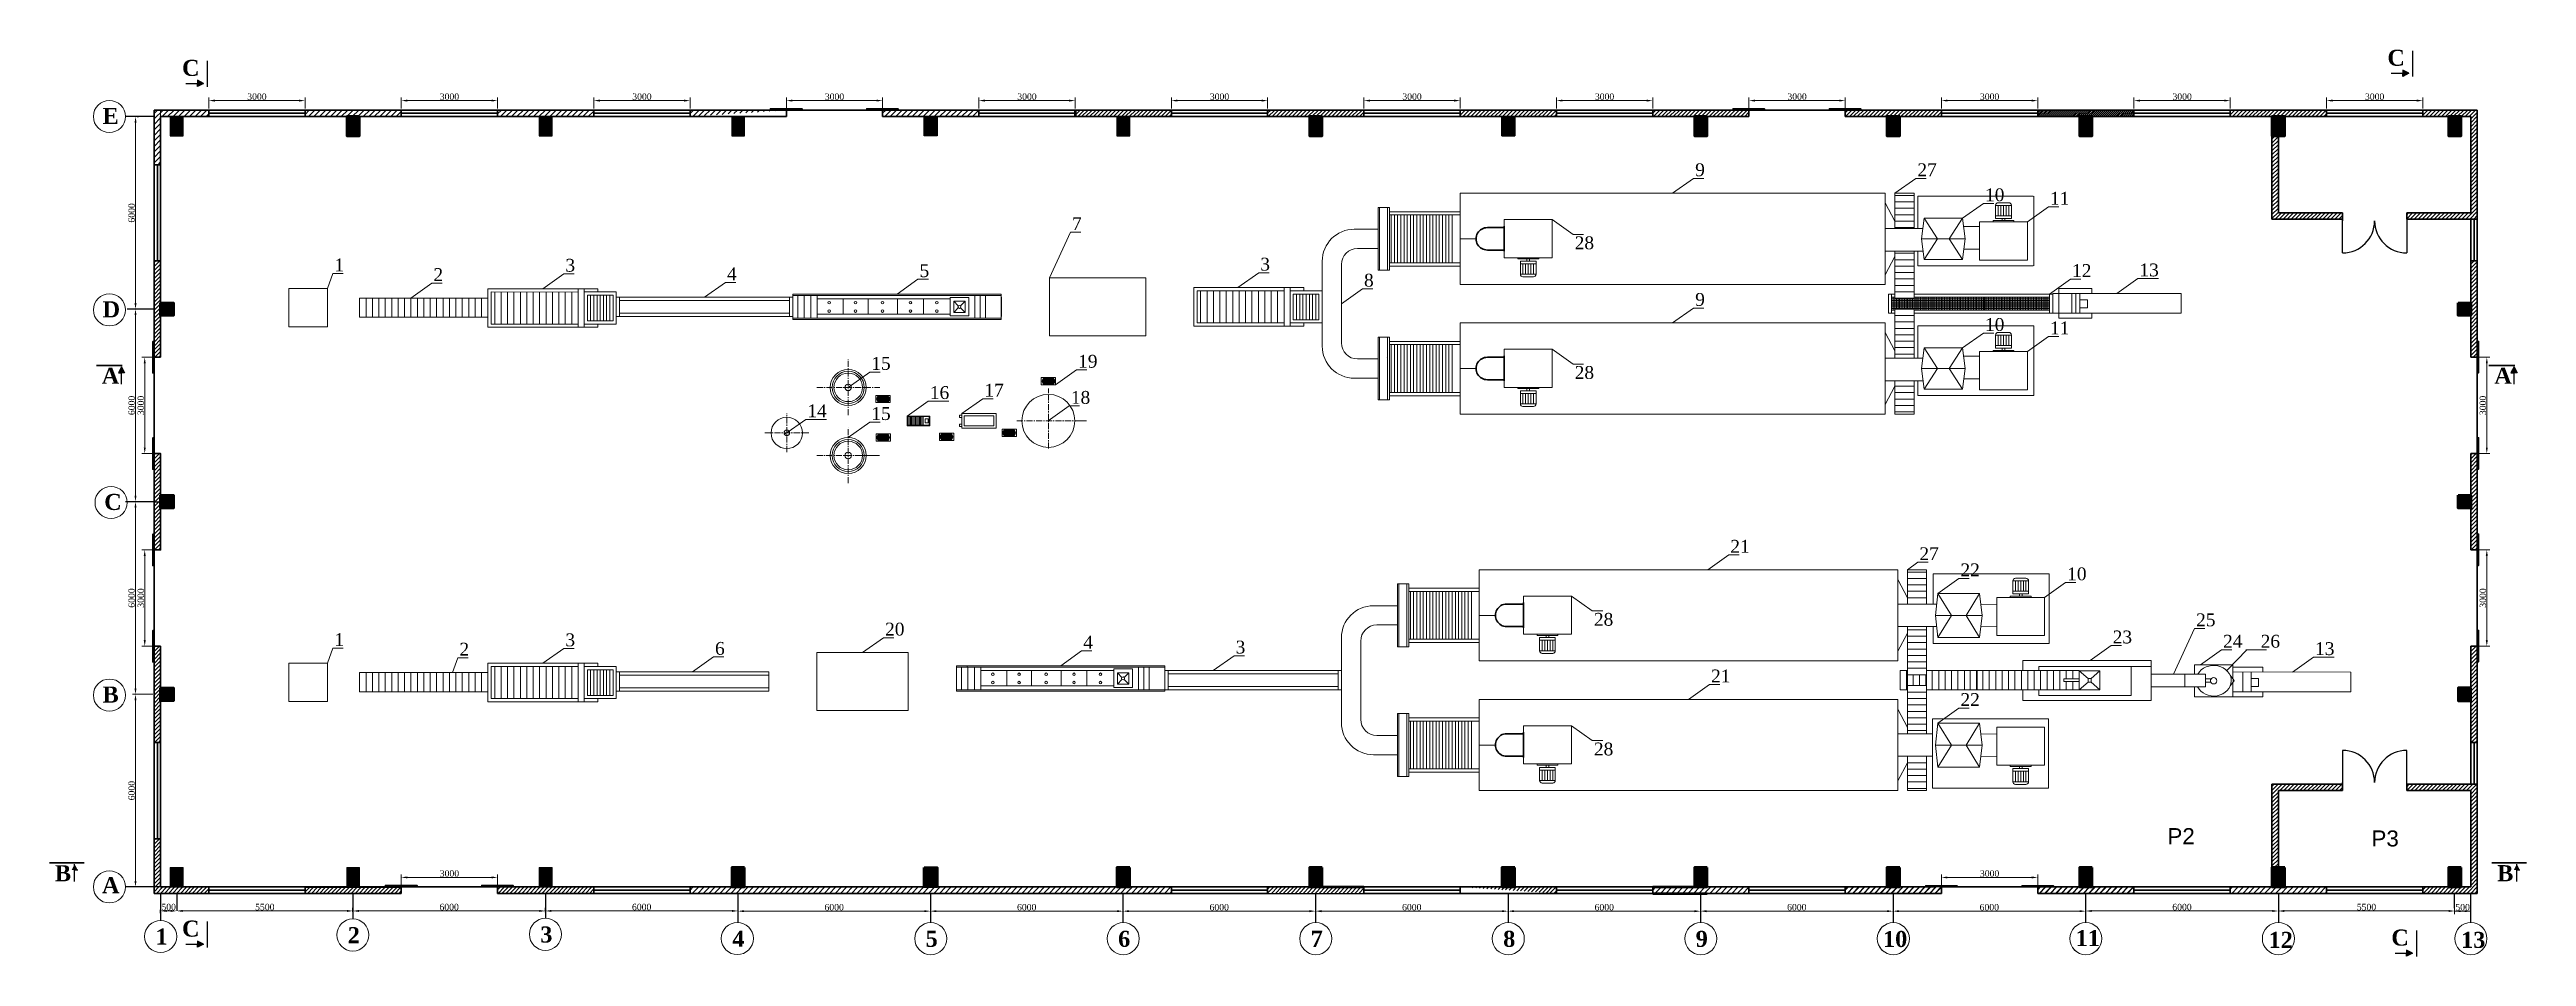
# Model space of a CAD drawing. Header units: inches. Extents: x -4475333 to 345677417, y -211198149 to 2125895.
# Drawn here: x -1955085 to -1877890, y 1138545 to 1166797 of the extents above; entities that cross this region are included whole.
import ezdxf

# ---------------------------------------------------------------- set-up
doc = ezdxf.new("R2010")
doc.units = ezdxf.units.IN
doc.header["$LTSCALE"] = 150
doc.header["$MEASUREMENT"] = 0
doc.linetypes.add('CENTERX2', pattern=[4, 2.5, -0.5, 0.5, -0.5])
doc.linetypes.add('HIDDEN2', pattern=[4.7625, 3.175, -1.5875])
for name, color, linetype in [('BUOC COT', 7, 'Continuous'), ('CHU', 32, 'Continuous'), ('Co ban', 21, 'Continuous'), ('DIM', 8, 'Continuous'), ('duongtamchamgach', 50, 'Continuous'), ('KHUNG TENMANH', 130, 'Continuous'), ('MANH', 170, 'Continuous'), ('MATCAT', 132, 'Continuous'), ('net lien', 1, 'Continuous'), ('NET NHAP', 7, 'Continuous'), ('netdut', 2, 'HIDDEN2')]:
    doc.layers.add(name, color=color, linetype=linetype)
for name, color, linetype, lineweight in [('coban', 153, 'Continuous', 50), ('cot', 2, 'Continuous', 50), ('Duong vien', 7, 'Continuous', 50), ('EEEE', 7, 'Continuous', 0), ('KHUNG BVE', 7, 'Continuous', 0), ('NHA XUONG', 80, 'Continuous', 50), ('TH net dam', 7, 'Continuous', 30)]:
    doc.layers.add(name, color=color, linetype=linetype, lineweight=lineweight)
doc.styles.add('1', font='times.ttf')
doc.styles.add('CHU DAM', font='arialbd.ttf', dxfattribs={"height": 200})
doc.styles.get("Standard").update_dxf_attribs({"font": 'times.ttf', "height": 100})
doc.styles.add('ty', font='times.ttf', dxfattribs={"height": 450})
doc.dimstyles.new('75', dxfattribs={"dimtxt": 200, "dimasz": 188, "dimexe": 94, "dimexo": 47, "dimgap": 20, "dimtad": 1, "dimtoh": 1, "dimdec": 0, "dimtxsty": '1', "dimcen": 2.5, "dimclrt": 256, "dimadec": 0, "dimazin": 0, "dimtfac": 1, "dimtdec": 0, "dimtix": 1, "dimtmove": 0, "dimatfit": 2, "dimfxl": 1, "dimlwd": 9, "dimlwe": 9, "dimarcsym": 0})
pattern_1 = [(45, (-2626739, 1125888.88), (-61.871843, 61.871843), [])]
pattern_2 = [(45, (-6054966.6, -230912.7), (-61.8718434, 61.8718434), [])]
pattern_3 = [(225, (-1943032.3, 1151246.71), (85.5371, -85.5371), [])]
pattern_4 = [(45, (0, 346650.2), (-61.8718434, 61.8718434), [])]

msp = doc.modelspace()

# ---------------------------------------------------------------- texts
at = {"color": 7, "linetype": 'ByBlock', "lineweight": 18, "char_height": 400, "width": 236.121}
for s, insert, attachment_point in [('9', (-1903797.7, 1163252.3), 1), ('27', (-1896873.1, 1163252.2), 1), ('10', (-1894764.3, 1162472.3), 1), ('11', (-1892741.8, 1162363.3), 1), ('7', (-1923219.1, 1161571.6), 1), ('1', (-1946205.7, 1160287.2), 1), ('3', (-1939007.6, 1160277.8), 1), ('3', (-1917351, 1160312.2), 1), ('28', (-1907553.4, 1160571.1), 7), ('2', (-1943119.6, 1159987.3), 1), ('4', (-1933969.6, 1160012.3), 1), ('5', (-1927969.6, 1160107.3), 1), ('8', (-1914119.1, 1159811.5), 1), ('12', (-1892053.1, 1160112.3), 1), ('13', (-1889953.1, 1160132.3), 1), ('9', (-1903797.7, 1159212.3), 1), ('10', (-1894764.3, 1158432.3), 1), ('11', (-1892741.8, 1158323.3), 1), ('15', (-1929475.3, 1157219.4), 1), ('19', (-1923028.9, 1157285.9), 1), ('17', (-1925948.9, 1156386), 1), ('28', (-1907553.4, 1156531.1), 7), ('14', (-1931465.3, 1155743.7), 1), ('15', (-1929475.3, 1155656.8), 1), ('16', (-1927648.9, 1156311), 1), ('18', (-1923254.7, 1156161), 1), ('21', (-1902702.9, 1151522.3), 1), ('27', (-1896809.8, 1151290.4), 1), ('22', (-1895529.3, 1150788.4), 1), ('10', (-1892204.1, 1150663.3), 1), ('20', (-1929044.6, 1148942.3), 1), ('28', (-1906953.6, 1148841.2), 7), ('23', (-1890786.3, 1148697.4), 1), ('25', (-1888186.4, 1149231.5), 1), ('1', (-1946205.7, 1148617.3), 1), ('2', (-1942310.6, 1148317.3), 1), ('3', (-1939007.6, 1148607.8), 1), ('6', (-1934344.6, 1148342.3), 1), ('4', (-1922869.6, 1148532.3), 1), ('3', (-1918119.6, 1148382.3), 1), ('24', (-1887345.2, 1148564.7), 1), ('13', (-1884478.4, 1148334.7), 1), ('21', (-1903302.9, 1147482.3), 1), ('22', (-1895529.4, 1146748.2), 1), ('28', (-1906953.6, 1144801.2), 7)]:
    msp.add_mtext(s, dxfattribs=dict(at, insert=insert, attachment_point=attachment_point))
at = {"color": 7, "linetype": 'ByBlock', "lineweight": 18, "insert": (-1886174.5, 1148564.7), "char_height": 400, "attachment_point": 1}
msp.add_mtext('26', dxfattribs=at)
at = {"layer": 'CHU', "color": 0, "lineweight": 25, "ltscale": 10000, "char_height": 500, "attachment_point": 5, "style": 'ty'}
for s, insert, width in [('{\\fArial|b0|i0|c0|p34;P2}', (-1888654.1, 1142292.6), 750), ('{\\fArial|b0|i0|c0|p34;P3}', (-1882294.6, 1142217.1), 6040.038)]:
    msp.add_mtext(s, dxfattribs=dict(at, insert=insert, width=width))
at = {"layer": 'KHUNG BVE', "color": 3, "linetype": 'ByBlock', "lineweight": 30, "ltscale": 10, "char_height": 500, "width": 1744.456, "attachment_point": 1, "style": 'CHU DAM'}
for s, insert in [('{\\fTimes New Roman|b1|i0|c0|p18;A}', (-1953458.6, 1156884.7)), ('{\\fTimes New Roman|b1|i0|c0|p18;A}', (-1878893.3, 1156884.7)), ('{\\fTimes New Roman|b1|i0|c0|p18;B}', (-1954918, 1141388.1)), ('{\\fTimes New Roman|b1|i0|c0|p18;B}', (-1878805.1, 1141388.6))]:
    msp.add_mtext(s, dxfattribs=dict(at, insert=insert))
at = {"layer": 'NHA XUONG', "color": 50, "linetype": 'ByBlock', "lineweight": -2, "ltscale": 10, "char_height": 500, "width": 1744.456, "attachment_point": 1, "style": 'CHU DAM'}
for insert in [(-1950954.7, 1166476.5), (-1882224.3, 1166791.4), (-1950954.7, 1139662.4), (-1882101.5, 1139383.1)]:
    msp.add_mtext('{\\fTimes New Roman|b1|i0|c0|p18;C}', dxfattribs=dict(at, insert=insert))
at = {"layer": 'NHA XUONG', "color": 50, "lineweight": 18, "ltscale": 10, "char_height": 500, "attachment_point": 1, "style": 'CHU DAM'}
for s, insert, width in [('{\\fTimes New Roman|b1|i0|c0|p18;E}', (-1953432.2, 1164978.9), 872.228), ('{\\fTimes New Roman|b1|i0|c0|p18;D}', (-1953431.6, 1158954.2), 872.228), ('{\\fTimes New Roman|b1|i0|c0|p18;C}', (-1953380.8, 1152954.2), 872.228), ('{\\fTimes New Roman|b1|i0|c0|p18;B}', (-1953431.6, 1146954.2), 872.228), ('{\\fTimes New Roman|b1|i0|c0|p18;A}', (-1953449.6, 1141015.5), 872.228), ('{\\fTimes New Roman|b1|i0|c0|p18;1}', (-1951781.7, 1139412.5), 762.076), ('{\\fTimes New Roman|b1|i0|c0|p18;2}', (-1945790.6, 1139458.5), 762.076), ('{\\fTimes New Roman|b1|i0|c0|p18;3}', (-1939790.6, 1139479), 762.076), ('{\\fTimes New Roman|b1|i0|c0|p18;4}', (-1933808.8, 1139347.4), 762.076), ('{\\fTimes New Roman|b1|i0|c0|p18;5}', (-1927781.9, 1139344.3), 762.076), ('{\\fTimes New Roman|b1|i0|c0|p18;6}', (-1921781.9, 1139344.3), 762.076), ('{\\fTimes New Roman|b1|i0|c0|p18;7}', (-1915781.9, 1139344.3), 762.076), ('{\\fTimes New Roman|b1|i0|c0|p18;8}', (-1909781.9, 1139344.1), 762.076), ('{\\fTimes New Roman|b1|i0|c0|p18;9}', (-1903782.1, 1139343.9), 762.076), ('{\\fTimes New Roman|b1|i0|c0|p18;10}', (-1897943.3, 1139338.4), 762.076), ('{\\fTimes New Roman|b1|i0|c0|p18;11}', (-1891939.6, 1139366.5), 762.076), ('{\\fTimes New Roman|b1|i0|c0|p18;12}', (-1885926.7, 1139311.1), 762.076), ('{\\fTimes New Roman|b1|i0|c0|p18;13}', (-1879926.7, 1139311.4), 762.076)]:
    msp.add_mtext(s, dxfattribs=dict(at, insert=insert, width=width))

# ---------------------------------------------------------------- blocks, each defined once
blk = doc.blocks.new('*D13')
at = {"layer": 'Defpoints', "color": 0, "lineweight": 0, "ltscale": 3, "transparency": 16777216}
for p in [(-1927631, 1139956), (-1921631, 1139959), (-1921631, 1139956)]:
    blk.add_point(p, dxfattribs=at)
at = {"layer": 'NET NHAP', "color": 0, "lineweight": 9, "ltscale": 3, "transparency": 16777216}
for p, q in [((-1927631, 1140003), (-1927631, 1140050)), ((-1927443, 1139956), (-1921819, 1139956)), ((-1921631, 1139912), (-1921631, 1139862))]:
    blk.add_line(p, q, dxfattribs=at)
at = {"layer": 'NET NHAP', "color": 0, "lineweight": 0, "ltscale": 3, "transparency": 16777216}
for points in [[(-1927443, 1139987), (-1927443, 1139924), (-1927631, 1139956)], [(-1921819, 1139987), (-1921819, 1139924), (-1921631, 1139956)]]:
    blk.add_solid(points, dxfattribs=at)
at = {"layer": 'NET NHAP', "lineweight": 13, "ltscale": 3, "transparency": 16777216, "insert": (-1924631, 1140077), "char_height": 200, "attachment_point": 5, "style": '1'}
blk.add_mtext('6000', dxfattribs=at)
blk = doc.blocks.new('*D14')
at = {"layer": 'Defpoints', "color": 0, "lineweight": 0, "ltscale": 3, "transparency": 16777216}
for p in [(-1921631, 1139960), (-1915631, 1139960), (-1915631, 1139956)]:
    blk.add_point(p, dxfattribs=at)
at = {"layer": 'NET NHAP', "color": 0, "lineweight": 9, "ltscale": 3, "transparency": 16777216}
for p, q in [((-1921631, 1139913), (-1921631, 1139862)), ((-1921443, 1139956), (-1915819, 1139956)), ((-1915631, 1139913), (-1915631, 1139862))]:
    blk.add_line(p, q, dxfattribs=at)
at = {"layer": 'NET NHAP', "color": 0, "lineweight": 0, "ltscale": 3, "transparency": 16777216}
for points in [[(-1921443, 1139987), (-1921443, 1139924), (-1921631, 1139956)], [(-1915819, 1139987), (-1915819, 1139924), (-1915631, 1139956)]]:
    blk.add_solid(points, dxfattribs=at)
at = {"layer": 'NET NHAP', "lineweight": 13, "ltscale": 3, "transparency": 16777216, "insert": (-1918631, 1140077), "char_height": 200, "attachment_point": 5, "style": '1'}
blk.add_mtext('6000', dxfattribs=at)
blk = doc.blocks.new('*D15')
at = {"layer": 'Defpoints', "color": 0, "lineweight": 0, "ltscale": 3, "transparency": 16777216}
for p in [(-1915631, 1139964), (-1909631, 1139964), (-1909631, 1139956)]:
    blk.add_point(p, dxfattribs=at)
at = {"layer": 'NET NHAP', "color": 0, "lineweight": 9, "ltscale": 3, "transparency": 16777216}
for p, q in [((-1915631, 1139917), (-1915631, 1139862)), ((-1915443, 1139956), (-1909819, 1139956)), ((-1909631, 1139917), (-1909631, 1139862))]:
    blk.add_line(p, q, dxfattribs=at)
at = {"layer": 'NET NHAP', "color": 0, "lineweight": 0, "ltscale": 3, "transparency": 16777216}
for points in [[(-1915443, 1139987), (-1915443, 1139924), (-1915631, 1139956)], [(-1909819, 1139987), (-1909819, 1139924), (-1909631, 1139956)]]:
    blk.add_solid(points, dxfattribs=at)
at = {"layer": 'NET NHAP', "lineweight": 13, "ltscale": 3, "transparency": 16777216, "insert": (-1912631, 1140077), "char_height": 200, "attachment_point": 5, "style": '1'}
blk.add_mtext('6000', dxfattribs=at)
blk = doc.blocks.new('*D16')
at = {"layer": 'Defpoints', "color": 0, "lineweight": 0, "ltscale": 3, "transparency": 16777216}
for p in [(-1909631, 1139956), (-1903631, 1139956), (-1903631, 1139955)]:
    blk.add_point(p, dxfattribs=at)
at = {"layer": 'NET NHAP', "color": 0, "lineweight": 9, "ltscale": 3, "transparency": 16777216}
for p, q in [((-1909631, 1139909), (-1909631, 1139861)), ((-1909443, 1139955), (-1903819, 1139955)), ((-1903631, 1139909), (-1903631, 1139861))]:
    blk.add_line(p, q, dxfattribs=at)
at = {"layer": 'NET NHAP', "color": 0, "lineweight": 0, "ltscale": 3, "transparency": 16777216}
for points in [[(-1909443, 1139986), (-1909443, 1139924), (-1909631, 1139955)], [(-1903819, 1139986), (-1903819, 1139924), (-1903631, 1139955)]]:
    blk.add_solid(points, dxfattribs=at)
at = {"layer": 'NET NHAP', "lineweight": 13, "ltscale": 3, "transparency": 16777216, "insert": (-1906631, 1140077), "char_height": 200, "attachment_point": 5, "style": '1'}
blk.add_mtext('6000', dxfattribs=at)
blk = doc.blocks.new('*D17')
at = {"layer": 'Defpoints', "color": 0, "lineweight": 0, "ltscale": 3, "transparency": 16777216}
for p in [(-1903631, 1139956), (-1897631, 1139956), (-1897631, 1139956)]:
    blk.add_point(p, dxfattribs=at)
at = {"layer": 'NET NHAP', "color": 0, "lineweight": 9, "ltscale": 3, "transparency": 16777216}
for p, q in [((-1903631, 1140003), (-1903631, 1140050)), ((-1903443, 1139956), (-1897819, 1139956)), ((-1897631, 1140003), (-1897631, 1140050))]:
    blk.add_line(p, q, dxfattribs=at)
at = {"layer": 'NET NHAP', "color": 0, "lineweight": 0, "ltscale": 3, "transparency": 16777216}
for points in [[(-1903443, 1139987), (-1903443, 1139924), (-1903631, 1139956)], [(-1897819, 1139987), (-1897819, 1139924), (-1897631, 1139956)]]:
    blk.add_solid(points, dxfattribs=at)
at = {"layer": 'NET NHAP', "lineweight": 13, "ltscale": 3, "transparency": 16777216, "insert": (-1900631, 1140077), "char_height": 200, "attachment_point": 5, "style": '1'}
blk.add_mtext('6000', dxfattribs=at)
blk = doc.blocks.new('*D18')
at = {"layer": 'Defpoints', "color": 0, "lineweight": 0, "ltscale": 3, "transparency": 16777216}
for p in [(-1897631, 1139825), (-1891631, 1139956), (-1891631, 1139825)]:
    blk.add_point(p, dxfattribs=at)
at = {"layer": 'NET NHAP', "color": 0, "lineweight": 9, "ltscale": 3, "transparency": 16777216}
for p, q in [((-1897631, 1139872), (-1897631, 1140050)), ((-1897443, 1139956), (-1891819, 1139956)), ((-1891631, 1139872), (-1891631, 1140050))]:
    blk.add_line(p, q, dxfattribs=at)
at = {"layer": 'NET NHAP', "color": 0, "lineweight": 0, "ltscale": 3, "transparency": 16777216}
for points in [[(-1897443, 1139987), (-1897443, 1139924), (-1897631, 1139956)], [(-1891819, 1139987), (-1891819, 1139924), (-1891631, 1139956)]]:
    blk.add_solid(points, dxfattribs=at)
at = {"layer": 'NET NHAP', "lineweight": 13, "ltscale": 3, "transparency": 16777216, "insert": (-1894631, 1140077), "char_height": 200, "attachment_point": 5, "style": '1'}
blk.add_mtext('6000', dxfattribs=at)
blk = doc.blocks.new('*D19')
at = {"layer": 'Defpoints', "color": 0, "lineweight": 0, "ltscale": 3, "transparency": 16777216}
for p in [(-1903631, 1139810), (-1897631, 1139956), (-1897631, 1139810)]:
    blk.add_point(p, dxfattribs=at)
at = {"layer": 'NET NHAP', "color": 0, "lineweight": 9, "ltscale": 3, "transparency": 16777216}
for p, q in [((-1903631, 1139857), (-1903631, 1140050)), ((-1903443, 1139956), (-1897819, 1139956)), ((-1897631, 1139857), (-1897631, 1140050))]:
    blk.add_line(p, q, dxfattribs=at)
at = {"layer": 'NET NHAP', "color": 0, "lineweight": 0, "ltscale": 3, "transparency": 16777216}
for points in [[(-1903443, 1139987), (-1903443, 1139924), (-1903631, 1139956)], [(-1897819, 1139987), (-1897819, 1139924), (-1897631, 1139956)]]:
    blk.add_solid(points, dxfattribs=at)
at = {"layer": 'NET NHAP', "lineweight": 13, "ltscale": 3, "transparency": 16777216, "insert": (-1900631, 1140077), "char_height": 200, "attachment_point": 5, "style": '1'}
blk.add_mtext('6000', dxfattribs=at)
blk = doc.blocks.new('*D20')
at = {"layer": 'Defpoints', "color": 0, "lineweight": 0, "ltscale": 3, "transparency": 16777216}
for p in [(-1897631, 1139956), (-1891631, 1139956), (-1891631, 1139810)]:
    blk.add_point(p, dxfattribs=at)
at = {"layer": 'NET NHAP', "color": 0, "lineweight": 9, "ltscale": 3, "transparency": 16777216}
for p, q in [((-1897631, 1140003), (-1897631, 1140050)), ((-1897443, 1139956), (-1891819, 1139956)), ((-1891631, 1139857), (-1891631, 1140050))]:
    blk.add_line(p, q, dxfattribs=at)
at = {"layer": 'NET NHAP', "color": 0, "lineweight": 0, "ltscale": 3, "transparency": 16777216}
for points in [[(-1897443, 1139987), (-1897443, 1139924), (-1897631, 1139956)], [(-1891819, 1139987), (-1891819, 1139924), (-1891631, 1139956)]]:
    blk.add_solid(points, dxfattribs=at)
at = {"layer": 'NET NHAP', "lineweight": 13, "ltscale": 3, "transparency": 16777216, "insert": (-1894631, 1140077), "char_height": 200, "attachment_point": 5, "style": '1'}
blk.add_mtext('6000', dxfattribs=at)
blk = doc.blocks.new('*D21')
at = {"layer": 'Defpoints', "color": 0, "lineweight": 0, "ltscale": 3, "transparency": 16777216}
for p in [(-1952405, 1152711), (-1952405, 1152711), (-1952485, 1146711)]:
    blk.add_point(p, dxfattribs=at)
at = {"layer": 'NET NHAP', "color": 0, "lineweight": 9, "ltscale": 3, "transparency": 16777216}
for p, q in [((-1952405, 1146899), (-1952405, 1152523)), ((-1952358, 1152711), (-1952311, 1152711)), ((-1952438, 1146711), (-1952311, 1146711))]:
    blk.add_line(p, q, dxfattribs=at)
at = {"layer": 'NET NHAP', "color": 0, "lineweight": 0, "ltscale": 3, "transparency": 16777216}
for points in [[(-1952437, 1152523), (-1952374, 1152523), (-1952405, 1152711)], [(-1952437, 1146899), (-1952374, 1146899), (-1952405, 1146711)]]:
    blk.add_solid(points, dxfattribs=at)
at = {"layer": 'NET NHAP', "lineweight": 13, "ltscale": 3, "transparency": 16777216, "insert": (-1952527, 1149711), "char_height": 200, "attachment_point": 5, "rotation": 90, "style": '1'}
blk.add_mtext('6000', dxfattribs=at)
blk = doc.blocks.new('*D22')
at = {"layer": 'Defpoints', "color": 0, "lineweight": 0, "ltscale": 3, "transparency": 16777216}
for p in [(-1952485, 1158711), (-1952405, 1158711), (-1952485, 1152711)]:
    blk.add_point(p, dxfattribs=at)
at = {"layer": 'NET NHAP', "color": 0, "lineweight": 9, "ltscale": 3, "transparency": 16777216}
for p, q in [((-1952438, 1158711), (-1952311, 1158711)), ((-1952405, 1152899), (-1952405, 1158523)), ((-1952438, 1152711), (-1952311, 1152711))]:
    blk.add_line(p, q, dxfattribs=at)
at = {"layer": 'NET NHAP', "color": 0, "lineweight": 0, "ltscale": 3, "transparency": 16777216}
for points in [[(-1952437, 1158523), (-1952374, 1158523), (-1952405, 1158711)], [(-1952437, 1152899), (-1952374, 1152899), (-1952405, 1152711)]]:
    blk.add_solid(points, dxfattribs=at)
at = {"layer": 'NET NHAP', "lineweight": 13, "ltscale": 3, "transparency": 16777216, "insert": (-1952527, 1155711), "char_height": 200, "attachment_point": 5, "rotation": 90, "style": '1'}
blk.add_mtext('6000', dxfattribs=at)
blk = doc.blocks.new('*D23')
at = {"layer": 'Defpoints', "color": 0, "lineweight": 0, "ltscale": 3, "transparency": 16777216}
for p in [(-1952404, 1164706), (-1952404, 1164706), (-1952434, 1158711)]:
    blk.add_point(p, dxfattribs=at)
at = {"layer": 'NET NHAP', "color": 0, "lineweight": 9, "ltscale": 3, "transparency": 16777216}
for p, q in [((-1952404, 1158899), (-1952404, 1164518)), ((-1952357, 1164706), (-1952310, 1164706)), ((-1952387, 1158711), (-1952310, 1158711))]:
    blk.add_line(p, q, dxfattribs=at)
at = {"layer": 'NET NHAP', "color": 0, "lineweight": 0, "ltscale": 3, "transparency": 16777216}
for points in [[(-1952436, 1164518), (-1952373, 1164518), (-1952404, 1164706)], [(-1952436, 1158899), (-1952373, 1158899), (-1952404, 1158711)]]:
    blk.add_solid(points, dxfattribs=at)
at = {"layer": 'NET NHAP', "lineweight": 13, "ltscale": 3, "transparency": 16777216, "insert": (-1952526, 1161708), "char_height": 200, "attachment_point": 5, "rotation": 90, "style": '1'}
blk.add_mtext('6000', dxfattribs=at)
blk = doc.blocks.new('*D24')
at = {"layer": 'Defpoints', "color": 0, "lineweight": 0, "ltscale": 3, "transparency": 16777216}
for p in [(-1933631, 1139960), (-1933631, 1139956), (-1927631, 1139960)]:
    blk.add_point(p, dxfattribs=at)
at = {"layer": 'NET NHAP', "color": 0, "lineweight": 9, "ltscale": 3, "transparency": 16777216}
for p, q in [((-1933631, 1139913), (-1933631, 1139862)), ((-1927819, 1139956), (-1933443, 1139956)), ((-1927631, 1139913), (-1927631, 1139862))]:
    blk.add_line(p, q, dxfattribs=at)
at = {"layer": 'NET NHAP', "color": 0, "lineweight": 0, "ltscale": 3, "transparency": 16777216}
for points in [[(-1933443, 1139987), (-1933443, 1139924), (-1933631, 1139956)], [(-1927819, 1139987), (-1927819, 1139924), (-1927631, 1139956)]]:
    blk.add_solid(points, dxfattribs=at)
at = {"layer": 'NET NHAP', "lineweight": 13, "ltscale": 3, "transparency": 16777216, "insert": (-1930631, 1140077), "char_height": 200, "attachment_point": 5, "style": '1'}
blk.add_mtext('6000', dxfattribs=at)
blk = doc.blocks.new('*D25')
at = {"layer": 'Defpoints', "color": 0, "lineweight": 0, "ltscale": 3, "transparency": 16777216}
for p in [(-1939631, 1139962), (-1939631, 1139956), (-1933631, 1139956)]:
    blk.add_point(p, dxfattribs=at)
at = {"layer": 'NET NHAP', "color": 0, "lineweight": 9, "ltscale": 3, "transparency": 16777216}
for p, q in [((-1939631, 1140003), (-1939631, 1140056)), ((-1933819, 1139962), (-1939443, 1139962)), ((-1933631, 1140003), (-1933631, 1140056))]:
    blk.add_line(p, q, dxfattribs=at)
at = {"layer": 'NET NHAP', "color": 0, "lineweight": 0, "ltscale": 3, "transparency": 16777216}
for points in [[(-1939443, 1139994), (-1939443, 1139931), (-1939631, 1139962)], [(-1933819, 1139994), (-1933819, 1139931), (-1933631, 1139962)]]:
    blk.add_solid(points, dxfattribs=at)
at = {"layer": 'NET NHAP', "lineweight": 13, "ltscale": 3, "transparency": 16777216, "insert": (-1936631, 1140084), "char_height": 200, "attachment_point": 5, "style": '1'}
blk.add_mtext('6000', dxfattribs=at)
blk = doc.blocks.new('*D26')
at = {"layer": 'Defpoints', "color": 0, "lineweight": 0, "ltscale": 3, "transparency": 16777216}
for p in [(-1945631, 1139962), (-1945631, 1139962), (-1939631, 1139962)]:
    blk.add_point(p, dxfattribs=at)
at = {"layer": 'NET NHAP', "color": 0, "lineweight": 9, "ltscale": 3, "transparency": 16777216}
for p, q in [((-1945631, 1140009), (-1945631, 1140056)), ((-1939819, 1139962), (-1945443, 1139962)), ((-1939631, 1140009), (-1939631, 1140056))]:
    blk.add_line(p, q, dxfattribs=at)
at = {"layer": 'NET NHAP', "color": 0, "lineweight": 0, "ltscale": 3, "transparency": 16777216}
for points in [[(-1945443, 1139994), (-1945443, 1139931), (-1945631, 1139962)], [(-1939819, 1139994), (-1939819, 1139931), (-1939631, 1139962)]]:
    blk.add_solid(points, dxfattribs=at)
at = {"layer": 'NET NHAP', "lineweight": 13, "ltscale": 3, "transparency": 16777216, "insert": (-1942631, 1140084), "char_height": 200, "attachment_point": 5, "style": '1'}
blk.add_mtext('6000', dxfattribs=at)
blk = doc.blocks.new('*D27')
at = {"layer": 'Defpoints', "color": 0, "lineweight": 0, "ltscale": 3, "transparency": 16777216}
for p in [(-1944122, 1164911), (-1941122, 1165207), (-1941122, 1164911)]:
    blk.add_point(p, dxfattribs=at)
at = {"layer": 'NET NHAP', "color": 0, "lineweight": 9, "ltscale": 3, "transparency": 16777216}
for p, q in [((-1944122, 1164958), (-1944122, 1165301)), ((-1943934, 1165207), (-1941310, 1165207)), ((-1941122, 1164958), (-1941122, 1165301))]:
    blk.add_line(p, q, dxfattribs=at)
at = {"layer": 'NET NHAP', "color": 0, "lineweight": 0, "ltscale": 3, "transparency": 16777216}
for points in [[(-1943934, 1165238), (-1943934, 1165176), (-1944122, 1165207)], [(-1941310, 1165238), (-1941310, 1165176), (-1941122, 1165207)]]:
    blk.add_solid(points, dxfattribs=at)
at = {"layer": 'NET NHAP', "lineweight": 13, "ltscale": 3, "transparency": 16777216, "insert": (-1942622, 1165329), "char_height": 200, "attachment_point": 5, "style": '1'}
blk.add_mtext('3000', dxfattribs=at)
blk = doc.blocks.new('*D28')
at = {"layer": 'Defpoints', "color": 0, "lineweight": 0, "ltscale": 3, "transparency": 16777216}
for p in [(-1938122, 1164911), (-1935122, 1165207), (-1935122, 1164911)]:
    blk.add_point(p, dxfattribs=at)
at = {"layer": 'NET NHAP', "color": 0, "lineweight": 9, "ltscale": 3, "transparency": 16777216}
for p, q in [((-1938122, 1164958), (-1938122, 1165301)), ((-1937934, 1165207), (-1935310, 1165207)), ((-1935122, 1164958), (-1935122, 1165301))]:
    blk.add_line(p, q, dxfattribs=at)
at = {"layer": 'NET NHAP', "color": 0, "lineweight": 0, "ltscale": 3, "transparency": 16777216}
for points in [[(-1937934, 1165238), (-1937934, 1165176), (-1938122, 1165207)], [(-1935310, 1165238), (-1935310, 1165176), (-1935122, 1165207)]]:
    blk.add_solid(points, dxfattribs=at)
at = {"layer": 'NET NHAP', "lineweight": 13, "ltscale": 3, "transparency": 16777216, "insert": (-1936622, 1165329), "char_height": 200, "attachment_point": 5, "style": '1'}
blk.add_mtext('3000', dxfattribs=at)
blk = doc.blocks.new('*D29')
at = {"layer": 'Defpoints', "color": 0, "lineweight": 0, "ltscale": 3, "transparency": 16777216}
for p in [(-1926122, 1164911), (-1923122, 1165207), (-1923122, 1164911)]:
    blk.add_point(p, dxfattribs=at)
at = {"layer": 'NET NHAP', "color": 0, "lineweight": 9, "ltscale": 3, "transparency": 16777216}
for p, q in [((-1926122, 1164958), (-1926122, 1165301)), ((-1925934, 1165207), (-1923310, 1165207)), ((-1923122, 1164958), (-1923122, 1165301))]:
    blk.add_line(p, q, dxfattribs=at)
at = {"layer": 'NET NHAP', "color": 0, "lineweight": 0, "ltscale": 3, "transparency": 16777216}
for points in [[(-1925934, 1165238), (-1925934, 1165176), (-1926122, 1165207)], [(-1923310, 1165238), (-1923310, 1165176), (-1923122, 1165207)]]:
    blk.add_solid(points, dxfattribs=at)
at = {"layer": 'NET NHAP', "lineweight": 13, "ltscale": 3, "transparency": 16777216, "insert": (-1924622, 1165329), "char_height": 200, "attachment_point": 5, "style": '1'}
blk.add_mtext('3000', dxfattribs=at)
blk = doc.blocks.new('*D30')
at = {"layer": 'Defpoints', "color": 0, "lineweight": 0, "ltscale": 3, "transparency": 16777216}
for p in [(-1920122, 1164911), (-1917122, 1165207), (-1917122, 1164911)]:
    blk.add_point(p, dxfattribs=at)
at = {"layer": 'NET NHAP', "color": 0, "lineweight": 9, "ltscale": 3, "transparency": 16777216}
for p, q in [((-1920122, 1164958), (-1920122, 1165301)), ((-1919934, 1165207), (-1917310, 1165207)), ((-1917122, 1164958), (-1917122, 1165301))]:
    blk.add_line(p, q, dxfattribs=at)
at = {"layer": 'NET NHAP', "color": 0, "lineweight": 0, "ltscale": 3, "transparency": 16777216}
for points in [[(-1919934, 1165238), (-1919934, 1165176), (-1920122, 1165207)], [(-1917310, 1165238), (-1917310, 1165176), (-1917122, 1165207)]]:
    blk.add_solid(points, dxfattribs=at)
at = {"layer": 'NET NHAP', "lineweight": 13, "ltscale": 3, "transparency": 16777216, "insert": (-1918622, 1165329), "char_height": 200, "attachment_point": 5, "style": '1'}
blk.add_mtext('3000', dxfattribs=at)
blk = doc.blocks.new('*D31')
at = {"layer": 'Defpoints', "color": 0, "lineweight": 0, "ltscale": 3, "transparency": 16777216}
for p in [(-1914122, 1164911), (-1911122, 1165207), (-1911122, 1164911)]:
    blk.add_point(p, dxfattribs=at)
at = {"layer": 'NET NHAP', "color": 0, "lineweight": 9, "ltscale": 3, "transparency": 16777216}
for p, q in [((-1914122, 1164958), (-1914122, 1165301)), ((-1913934, 1165207), (-1911310, 1165207)), ((-1911122, 1164958), (-1911122, 1165301))]:
    blk.add_line(p, q, dxfattribs=at)
at = {"layer": 'NET NHAP', "color": 0, "lineweight": 0, "ltscale": 3, "transparency": 16777216}
for points in [[(-1913934, 1165238), (-1913934, 1165176), (-1914122, 1165207)], [(-1911310, 1165238), (-1911310, 1165176), (-1911122, 1165207)]]:
    blk.add_solid(points, dxfattribs=at)
at = {"layer": 'NET NHAP', "lineweight": 13, "ltscale": 3, "transparency": 16777216, "insert": (-1912622, 1165329), "char_height": 200, "attachment_point": 5, "style": '1'}
blk.add_mtext('3000', dxfattribs=at)
blk = doc.blocks.new('*D32')
at = {"layer": 'Defpoints', "color": 0, "lineweight": 0, "ltscale": 3, "transparency": 16777216}
for p in [(-1908122, 1164911), (-1905122, 1165207), (-1905122, 1164911)]:
    blk.add_point(p, dxfattribs=at)
at = {"layer": 'NET NHAP', "color": 0, "lineweight": 9, "ltscale": 3, "transparency": 16777216}
for p, q in [((-1908122, 1164958), (-1908122, 1165301)), ((-1907934, 1165207), (-1905310, 1165207)), ((-1905122, 1164958), (-1905122, 1165301))]:
    blk.add_line(p, q, dxfattribs=at)
at = {"layer": 'NET NHAP', "color": 0, "lineweight": 0, "ltscale": 3, "transparency": 16777216}
for points in [[(-1907934, 1165238), (-1907934, 1165176), (-1908122, 1165207)], [(-1905310, 1165238), (-1905310, 1165176), (-1905122, 1165207)]]:
    blk.add_solid(points, dxfattribs=at)
at = {"layer": 'NET NHAP', "lineweight": 13, "ltscale": 3, "transparency": 16777216, "insert": (-1906622, 1165329), "char_height": 200, "attachment_point": 5, "style": '1'}
blk.add_mtext('3000', dxfattribs=at)
blk = doc.blocks.new('*D33')
at = {"layer": 'Defpoints', "color": 0, "lineweight": 0, "ltscale": 3, "transparency": 16777216}
for p in [(-1902122, 1164911), (-1899122, 1165207), (-1899122, 1164911)]:
    blk.add_point(p, dxfattribs=at)
at = {"layer": 'NET NHAP', "color": 0, "lineweight": 9, "ltscale": 3, "transparency": 16777216}
for p, q in [((-1902122, 1164958), (-1902122, 1165301)), ((-1901934, 1165207), (-1899310, 1165207)), ((-1899122, 1164958), (-1899122, 1165301))]:
    blk.add_line(p, q, dxfattribs=at)
at = {"layer": 'NET NHAP', "color": 0, "lineweight": 0, "ltscale": 3, "transparency": 16777216}
for points in [[(-1901934, 1165238), (-1901934, 1165176), (-1902122, 1165207)], [(-1899310, 1165238), (-1899310, 1165176), (-1899122, 1165207)]]:
    blk.add_solid(points, dxfattribs=at)
at = {"layer": 'NET NHAP', "lineweight": 13, "ltscale": 3, "transparency": 16777216, "insert": (-1900622, 1165329), "char_height": 200, "attachment_point": 5, "style": '1'}
blk.add_mtext('3000', dxfattribs=at)
blk = doc.blocks.new('*D34')
at = {"layer": 'Defpoints', "color": 0, "lineweight": 0, "ltscale": 3, "transparency": 16777216}
for p in [(-1890122, 1164911), (-1887122, 1165207), (-1887122, 1164911)]:
    blk.add_point(p, dxfattribs=at)
at = {"layer": 'NET NHAP', "color": 0, "lineweight": 9, "ltscale": 3, "transparency": 16777216}
for p, q in [((-1890122, 1164958), (-1890122, 1165301)), ((-1889934, 1165207), (-1887310, 1165207)), ((-1887122, 1164958), (-1887122, 1165301))]:
    blk.add_line(p, q, dxfattribs=at)
at = {"layer": 'NET NHAP', "color": 0, "lineweight": 0, "ltscale": 3, "transparency": 16777216}
for points in [[(-1889934, 1165238), (-1889934, 1165176), (-1890122, 1165207)], [(-1887310, 1165238), (-1887310, 1165176), (-1887122, 1165207)]]:
    blk.add_solid(points, dxfattribs=at)
at = {"layer": 'NET NHAP', "lineweight": 13, "ltscale": 3, "transparency": 16777216, "insert": (-1888622, 1165329), "char_height": 200, "attachment_point": 5, "style": '1'}
blk.add_mtext('3000', dxfattribs=at)
blk = doc.blocks.new('*D35')
at = {"layer": 'Defpoints', "color": 0, "lineweight": 0, "ltscale": 3, "transparency": 16777216}
for p in [(-1932122, 1164911), (-1929122, 1165207), (-1929122, 1164911)]:
    blk.add_point(p, dxfattribs=at)
at = {"layer": 'NET NHAP', "color": 0, "lineweight": 9, "ltscale": 3, "transparency": 16777216}
for p, q in [((-1932122, 1164958), (-1932122, 1165301)), ((-1931934, 1165207), (-1929310, 1165207)), ((-1929122, 1164958), (-1929122, 1165301))]:
    blk.add_line(p, q, dxfattribs=at)
at = {"layer": 'NET NHAP', "color": 0, "lineweight": 0, "ltscale": 3, "transparency": 16777216}
for points in [[(-1931934, 1165238), (-1931934, 1165176), (-1932122, 1165207)], [(-1929310, 1165238), (-1929310, 1165176), (-1929122, 1165207)]]:
    blk.add_solid(points, dxfattribs=at)
at = {"layer": 'NET NHAP', "lineweight": 13, "ltscale": 3, "transparency": 16777216, "insert": (-1930622, 1165329), "char_height": 200, "attachment_point": 5, "style": '1'}
blk.add_mtext('3000', dxfattribs=at)
blk = doc.blocks.new('*D36')
at = {"layer": 'Defpoints', "color": 0, "lineweight": 0, "ltscale": 3, "transparency": 16777216}
for p in [(-1950121, 1164911), (-1947121, 1165207), (-1947121, 1164911)]:
    blk.add_point(p, dxfattribs=at)
at = {"layer": 'NET NHAP', "color": 0, "lineweight": 9, "ltscale": 3, "transparency": 16777216}
for p, q in [((-1950121, 1164958), (-1950121, 1165301)), ((-1949933, 1165207), (-1947309, 1165207)), ((-1947121, 1164958), (-1947121, 1165301))]:
    blk.add_line(p, q, dxfattribs=at)
at = {"layer": 'NET NHAP', "color": 0, "lineweight": 0, "ltscale": 3, "transparency": 16777216}
for points in [[(-1949933, 1165238), (-1949933, 1165176), (-1950121, 1165207)], [(-1947309, 1165238), (-1947309, 1165176), (-1947121, 1165207)]]:
    blk.add_solid(points, dxfattribs=at)
at = {"layer": 'NET NHAP', "lineweight": 13, "ltscale": 3, "transparency": 16777216, "insert": (-1948621, 1165329), "char_height": 200, "attachment_point": 5, "style": '1'}
blk.add_mtext('3000', dxfattribs=at)
blk = doc.blocks.new('*D37')
at = {"layer": 'Defpoints', "color": 0, "lineweight": 0, "ltscale": 3, "transparency": 16777216}
for p in [(-1952118, 1151211), (-1951822, 1151211), (-1951822, 1148211)]:
    blk.add_point(p, dxfattribs=at)
at = {"layer": 'NET NHAP', "color": 0, "lineweight": 9, "ltscale": 3, "transparency": 16777216}
for p, q in [((-1951869, 1151211), (-1952212, 1151211)), ((-1952118, 1148399), (-1952118, 1151023)), ((-1951869, 1148211), (-1952212, 1148211))]:
    blk.add_line(p, q, dxfattribs=at)
at = {"layer": 'NET NHAP', "color": 0, "lineweight": 0, "ltscale": 3, "transparency": 16777216}
for points in [[(-1952149, 1151023), (-1952087, 1151023), (-1952118, 1151211)], [(-1952149, 1148399), (-1952087, 1148399), (-1952118, 1148211)]]:
    blk.add_solid(points, dxfattribs=at)
at = {"layer": 'NET NHAP', "lineweight": 13, "ltscale": 3, "transparency": 16777216, "insert": (-1952240, 1149711), "char_height": 200, "attachment_point": 5, "rotation": 90, "style": '1'}
blk.add_mtext('3000', dxfattribs=at)
blk = doc.blocks.new('*D38')
at = {"layer": 'Defpoints', "color": 0, "lineweight": 0, "ltscale": 3, "transparency": 16777216}
for p in [(-1952118, 1157211), (-1951822, 1157211), (-1951822, 1154211)]:
    blk.add_point(p, dxfattribs=at)
at = {"layer": 'NET NHAP', "color": 0, "lineweight": 9, "ltscale": 3, "transparency": 16777216}
for p, q in [((-1951869, 1157211), (-1952212, 1157211)), ((-1952118, 1154399), (-1952118, 1157023)), ((-1951869, 1154211), (-1952212, 1154211))]:
    blk.add_line(p, q, dxfattribs=at)
at = {"layer": 'NET NHAP', "color": 0, "lineweight": 0, "ltscale": 3, "transparency": 16777216}
for points in [[(-1952149, 1157023), (-1952087, 1157023), (-1952118, 1157211)], [(-1952149, 1154399), (-1952087, 1154399), (-1952118, 1154211)]]:
    blk.add_solid(points, dxfattribs=at)
at = {"layer": 'NET NHAP', "lineweight": 13, "ltscale": 3, "transparency": 16777216, "insert": (-1952240, 1155711), "char_height": 200, "attachment_point": 5, "rotation": 90, "style": '1'}
blk.add_mtext('3000', dxfattribs=at)
blk = doc.blocks.new('*D39')
at = {"layer": 'Defpoints', "color": 0, "lineweight": 0, "ltscale": 3, "transparency": 16777216}
for p in [(-1896122, 1164911), (-1893122, 1165207), (-1893122, 1164911)]:
    blk.add_point(p, dxfattribs=at)
at = {"layer": 'NET NHAP', "color": 0, "lineweight": 9, "ltscale": 3, "transparency": 16777216}
for p, q in [((-1896122, 1164958), (-1896122, 1165301)), ((-1895934, 1165207), (-1893310, 1165207)), ((-1893122, 1164958), (-1893122, 1165301))]:
    blk.add_line(p, q, dxfattribs=at)
at = {"layer": 'NET NHAP', "color": 0, "lineweight": 0, "ltscale": 3, "transparency": 16777216}
for points in [[(-1895934, 1165238), (-1895934, 1165176), (-1896122, 1165207)], [(-1893310, 1165238), (-1893310, 1165176), (-1893122, 1165207)]]:
    blk.add_solid(points, dxfattribs=at)
at = {"layer": 'NET NHAP', "lineweight": 13, "ltscale": 3, "transparency": 16777216, "insert": (-1894622, 1165329), "char_height": 200, "attachment_point": 5, "style": '1'}
blk.add_mtext('3000', dxfattribs=at)
blk = doc.blocks.new('*D9')
at = {"layer": 'Defpoints', "color": 0, "lineweight": 0, "ltscale": 3, "transparency": 16777216}
for p in [(-1951622, 1139964), (-1951122, 1139962), (-1951122, 1139962)]:
    blk.add_point(p, dxfattribs=at)
at = {"layer": 'NET NHAP', "color": 0, "lineweight": 9, "ltscale": 3, "transparency": 16777216}
for p, q in [((-1951622, 1139917), (-1951622, 1139868)), ((-1951434, 1139962), (-1951310, 1139962)), ((-1951122, 1140009), (-1951122, 1140056))]:
    blk.add_line(p, q, dxfattribs=at)
at = {"layer": 'NET NHAP', "color": 0, "lineweight": 0, "ltscale": 3, "transparency": 16777216}
for points in [[(-1951434, 1139994), (-1951434, 1139931), (-1951622, 1139962)], [(-1951310, 1139994), (-1951310, 1139931), (-1951122, 1139962)]]:
    blk.add_solid(points, dxfattribs=at)
at = {"layer": 'NET NHAP', "lineweight": 13, "ltscale": 3, "transparency": 16777216, "insert": (-1951372, 1140084), "char_height": 200, "attachment_point": 5, "style": '1'}
blk.add_mtext('500', dxfattribs=at)
blk = doc.blocks.new('*D10')
at = {"layer": 'Defpoints', "color": 0, "lineweight": 0, "ltscale": 3, "transparency": 16777216}
for p in [(-1951122, 1139963), (-1951122, 1139962), (-1945631, 1139962)]:
    blk.add_point(p, dxfattribs=at)
at = {"layer": 'NET NHAP', "color": 0, "lineweight": 9, "ltscale": 3, "transparency": 16777216}
for p, q in [((-1951122, 1140009), (-1951122, 1140057)), ((-1945819, 1139963), (-1950934, 1139963)), ((-1945631, 1140009), (-1945631, 1140057))]:
    blk.add_line(p, q, dxfattribs=at)
at = {"layer": 'NET NHAP', "color": 0, "lineweight": 0, "ltscale": 3, "transparency": 16777216}
for points in [[(-1950934, 1139994), (-1950934, 1139931), (-1951122, 1139963)], [(-1945819, 1139994), (-1945819, 1139931), (-1945631, 1139963)]]:
    blk.add_solid(points, dxfattribs=at)
at = {"layer": 'NET NHAP', "lineweight": 13, "ltscale": 3, "transparency": 16777216, "insert": (-1948376, 1140084), "char_height": 200, "attachment_point": 5, "style": '1'}
blk.add_mtext('5500', dxfattribs=at)
blk = doc.blocks.new('*D7')
at = {"color": 0, "linetype": 'ByBlock', "lineweight": 9, "ltscale": 10, "transparency": 16777216}
for p, q in [((-1951869, 1146711), (-1952499, 1146711)), ((-1952405, 1146523), (-1952405, 1140899)), ((-1951880, 1140711), (-1952499, 1140711))]:
    blk.add_line(p, q, dxfattribs=at)
at = {"color": 0, "linetype": 'ByBlock', "lineweight": 0, "ltscale": 10, "transparency": 16777216}
for points in [[(-1952437, 1146523), (-1952374, 1146523), (-1952405, 1146711)], [(-1952437, 1140899), (-1952374, 1140899), (-1952405, 1140711)]]:
    blk.add_solid(points, dxfattribs=at)
at = {"layer": 'Defpoints', "color": 0, "linetype": 'ByBlock', "lineweight": 0, "ltscale": 10, "transparency": 16777216}
for p in [(-1951822, 1146711), (-1952405, 1140711), (-1951833, 1140711)]:
    blk.add_point(p, dxfattribs=at)
at = {"linetype": 'ByBlock', "ltscale": 10, "transparency": 16777216, "insert": (-1952527, 1143711), "char_height": 200, "attachment_point": 5, "rotation": 90, "style": '1'}
blk.add_mtext('6000', dxfattribs=at)
blk = doc.blocks.new('*D8')
at = {"layer": 'Defpoints', "color": 0, "lineweight": 0, "ltscale": 3, "transparency": 16777216}
for p in [(-1879422, 1151211), (-1879126, 1151211), (-1879422, 1148211)]:
    blk.add_point(p, dxfattribs=at)
at = {"layer": 'NET NHAP', "color": 0, "lineweight": 9, "ltscale": 3, "transparency": 16777216}
for p, q in [((-1879375, 1151211), (-1879032, 1151211)), ((-1879126, 1148399), (-1879126, 1151023)), ((-1879375, 1148211), (-1879032, 1148211))]:
    blk.add_line(p, q, dxfattribs=at)
at = {"layer": 'NET NHAP', "color": 0, "lineweight": 0, "ltscale": 3, "transparency": 16777216}
for points in [[(-1879157, 1151023), (-1879095, 1151023), (-1879126, 1151211)], [(-1879157, 1148399), (-1879095, 1148399), (-1879126, 1148211)]]:
    blk.add_solid(points, dxfattribs=at)
at = {"layer": 'NET NHAP', "lineweight": 13, "ltscale": 3, "transparency": 16777216, "insert": (-1879248, 1149711), "char_height": 200, "attachment_point": 5, "rotation": 90, "style": '1'}
blk.add_mtext('3000', dxfattribs=at)
blk = doc.blocks.new('*D40')
at = {"layer": 'Defpoints', "color": 0, "lineweight": 0, "ltscale": 3, "transparency": 16777216}
for p in [(-1884122, 1164911), (-1881122, 1165207), (-1881122, 1164911)]:
    blk.add_point(p, dxfattribs=at)
at = {"layer": 'NET NHAP', "color": 0, "lineweight": 9, "ltscale": 3, "transparency": 16777216}
for p, q in [((-1884122, 1164958), (-1884122, 1165301)), ((-1883934, 1165207), (-1881310, 1165207)), ((-1881122, 1164958), (-1881122, 1165301))]:
    blk.add_line(p, q, dxfattribs=at)
at = {"layer": 'NET NHAP', "color": 0, "lineweight": 0, "ltscale": 3, "transparency": 16777216}
for points in [[(-1883934, 1165239), (-1883934, 1165176), (-1884122, 1165207)], [(-1881310, 1165239), (-1881310, 1165176), (-1881122, 1165207)]]:
    blk.add_solid(points, dxfattribs=at)
at = {"layer": 'NET NHAP', "lineweight": 13, "ltscale": 3, "transparency": 16777216, "insert": (-1882622, 1165329), "char_height": 200, "attachment_point": 5, "style": '1'}
blk.add_mtext('3000', dxfattribs=at)
blk = doc.blocks.new('*D41')
at = {"layer": 'Defpoints', "color": 0, "lineweight": 0, "ltscale": 3, "transparency": 16777216}
for p in [(-1880130, 1139956), (-1879630, 1139956), (-1879630, 1139956)]:
    blk.add_point(p, dxfattribs=at)
at = {"layer": 'NET NHAP', "color": 0, "lineweight": 9, "ltscale": 3, "transparency": 16777216}
for p, q in [((-1880130, 1140003), (-1880130, 1140050)), ((-1879942, 1139956), (-1879818, 1139956)), ((-1879630, 1140003), (-1879630, 1140050))]:
    blk.add_line(p, q, dxfattribs=at)
at = {"layer": 'NET NHAP', "color": 0, "lineweight": 0, "ltscale": 3, "transparency": 16777216}
for points in [[(-1879942, 1139987), (-1879942, 1139925), (-1880130, 1139956)], [(-1879818, 1139987), (-1879818, 1139925), (-1879630, 1139956)]]:
    blk.add_solid(points, dxfattribs=at)
at = {"layer": 'NET NHAP', "lineweight": 13, "ltscale": 3, "transparency": 16777216, "insert": (-1879880, 1140078), "char_height": 200, "attachment_point": 5, "style": '1'}
blk.add_mtext('500', dxfattribs=at)
blk = doc.blocks.new('*D42')
at = {"color": 0, "linetype": 'ByBlock', "lineweight": 9, "ltscale": 10, "transparency": 16777216}
for p, q in [((-1891631, 1140298), (-1891631, 1139867)), ((-1885622, 1140298), (-1885622, 1139867)), ((-1891443, 1139961), (-1885810, 1139961))]:
    blk.add_line(p, q, dxfattribs=at)
at = {"color": 0, "linetype": 'ByBlock', "lineweight": 0, "ltscale": 10, "transparency": 16777216}
for points in [[(-1891443, 1139992), (-1891443, 1139929), (-1891631, 1139961)], [(-1885810, 1139992), (-1885810, 1139929), (-1885622, 1139961)]]:
    blk.add_solid(points, dxfattribs=at)
at = {"layer": 'Defpoints', "color": 0, "linetype": 'ByBlock', "lineweight": 0, "ltscale": 10, "transparency": 16777216}
for p in [(-1891631, 1140345), (-1885622, 1140345), (-1885622, 1139961)]:
    blk.add_point(p, dxfattribs=at)
at = {"linetype": 'ByBlock', "ltscale": 10, "transparency": 16777216, "insert": (-1888626, 1140083), "char_height": 200, "attachment_point": 5, "style": '1'}
blk.add_mtext('6000', dxfattribs=at)
blk = doc.blocks.new('*D43')
at = {"color": 0, "linetype": 'ByBlock', "lineweight": 9, "ltscale": 10, "transparency": 16777216}
for p, q in [((-1885622, 1140268), (-1885622, 1139867)), ((-1880130, 1140268), (-1880130, 1139867)), ((-1885434, 1139961), (-1880318, 1139961))]:
    blk.add_line(p, q, dxfattribs=at)
at = {"color": 0, "linetype": 'ByBlock', "lineweight": 0, "ltscale": 10, "transparency": 16777216}
for points in [[(-1885434, 1139992), (-1885434, 1139929), (-1885622, 1139961)], [(-1880318, 1139992), (-1880318, 1139929), (-1880130, 1139961)]]:
    blk.add_solid(points, dxfattribs=at)
at = {"layer": 'Defpoints', "color": 0, "linetype": 'ByBlock', "lineweight": 0, "ltscale": 10, "transparency": 16777216}
for p in [(-1885622, 1140315), (-1880130, 1140315), (-1880130, 1139961)]:
    blk.add_point(p, dxfattribs=at)
at = {"linetype": 'ByBlock', "ltscale": 10, "transparency": 16777216, "insert": (-1882876, 1140083), "char_height": 200, "attachment_point": 5, "style": '1'}
blk.add_mtext('5500', dxfattribs=at)
blk = doc.blocks.new('*D11')
at = {"layer": 'Defpoints', "color": 0, "lineweight": 0, "ltscale": 3, "transparency": 16777216}
for p in [(-1941122, 1141007), (-1944122, 1140711), (-1941122, 1140711)]:
    blk.add_point(p, dxfattribs=at)
at = {"layer": 'NET NHAP', "color": 0, "lineweight": 9, "ltscale": 3, "transparency": 16777216}
for p, q in [((-1944122, 1140758), (-1944122, 1141101)), ((-1943934, 1141007), (-1941310, 1141007)), ((-1941122, 1140758), (-1941122, 1141101))]:
    blk.add_line(p, q, dxfattribs=at)
at = {"layer": 'NET NHAP', "color": 0, "lineweight": 0, "ltscale": 3, "transparency": 16777216}
for points in [[(-1943934, 1141038), (-1943934, 1140976), (-1944122, 1141007)], [(-1941310, 1141038), (-1941310, 1140976), (-1941122, 1141007)]]:
    blk.add_solid(points, dxfattribs=at)
at = {"layer": 'NET NHAP', "lineweight": 13, "ltscale": 3, "transparency": 16777216, "insert": (-1942622, 1141129), "char_height": 200, "attachment_point": 5, "style": '1'}
blk.add_mtext('3000', dxfattribs=at)
blk = doc.blocks.new('*D12')
at = {"layer": 'Defpoints', "color": 0, "lineweight": 0, "ltscale": 3, "transparency": 16777216}
for p in [(-1893122, 1141006), (-1896122, 1140710), (-1893122, 1140710)]:
    blk.add_point(p, dxfattribs=at)
at = {"layer": 'NET NHAP', "color": 0, "lineweight": 9, "ltscale": 3, "transparency": 16777216}
for p, q in [((-1896122, 1140757), (-1896122, 1141100)), ((-1895934, 1141006), (-1893310, 1141006)), ((-1893122, 1140757), (-1893122, 1141100))]:
    blk.add_line(p, q, dxfattribs=at)
at = {"layer": 'NET NHAP', "color": 0, "lineweight": 0, "ltscale": 3, "transparency": 16777216}
for points in [[(-1895934, 1141037), (-1895934, 1140975), (-1896122, 1141006)], [(-1893310, 1141037), (-1893310, 1140975), (-1893122, 1141006)]]:
    blk.add_solid(points, dxfattribs=at)
at = {"layer": 'NET NHAP', "lineweight": 13, "ltscale": 3, "transparency": 16777216, "insert": (-1894622, 1141128), "char_height": 200, "attachment_point": 5, "style": '1'}
blk.add_mtext('3000', dxfattribs=at)
blk = doc.blocks.new('*D61')
at = {"layer": 'Defpoints', "color": 0, "lineweight": 0, "ltscale": 3, "transparency": 16777216}
for p in [(-1879422, 1157211), (-1879126, 1157211), (-1879422, 1154211)]:
    blk.add_point(p, dxfattribs=at)
at = {"layer": 'NET NHAP', "color": 0, "lineweight": 9, "ltscale": 3, "transparency": 16777216}
for p, q in [((-1879375, 1157211), (-1879032, 1157211)), ((-1879126, 1154399), (-1879126, 1157023)), ((-1879375, 1154211), (-1879032, 1154211))]:
    blk.add_line(p, q, dxfattribs=at)
at = {"layer": 'NET NHAP', "color": 0, "lineweight": 0, "ltscale": 3, "transparency": 16777216}
for points in [[(-1879157, 1157023), (-1879095, 1157023), (-1879126, 1157211)], [(-1879157, 1154399), (-1879095, 1154399), (-1879126, 1154211)]]:
    blk.add_solid(points, dxfattribs=at)
at = {"layer": 'NET NHAP', "lineweight": 13, "ltscale": 3, "transparency": 16777216, "insert": (-1879248, 1155711), "char_height": 200, "attachment_point": 5, "rotation": 90, "style": '1'}
blk.add_mtext('3000', dxfattribs=at)

# ---------------------------------------------------------------- dimensions: what is measured, and where the dimension line sits
at = {"linetype": 'ByBlock', "ltscale": 10}
dim = msp.add_linear_dim(base=(-1952405.3, 1140710.9), p1=(-1951822, 1146710.5), p2=(-1951832.6, 1140710.9), angle=90, dimstyle='75', dxfattribs=at)
dim.commit()
dim.dimension.update_dxf_attribs({"geometry": '*D7', "text_midpoint": (-1952527, 1143710.7)})
for base, p1, p2, text, picture, middle in [((-1885622, 1139960.8), (-1891630.9, 1140345.4), (-1885622, 1140345.4), '6000', '*D42', (-1888626.4, 1140082.5)), ((-1880130.5, 1139960.8), (-1885622, 1140315.4), (-1880130.5, 1140315.4), '5500', '*D43', (-1882876.2, 1140082.5))]:
    dim = msp.add_linear_dim(base=base, p1=p1, p2=p2, text=text, dimstyle='75', dxfattribs=at)
    dim.commit()
    dim.dimension.update_dxf_attribs({"geometry": picture, "text_midpoint": middle})
at = {"layer": 'NET NHAP', "color": 0, "lineweight": 13, "ltscale": 3}
for base, p1, p2, picture, middle in [((-1947121.4, 1165206.9), (-1950121.4, 1164910.9), (-1947121.4, 1164910.9), '*D36', (-1948621.4, 1165328.6)), ((-1941122, 1165206.9), (-1944122, 1164910.9), (-1941122, 1164910.9), '*D27', (-1942622, 1165328.6)), ((-1935122, 1165206.9), (-1938122, 1164910.9), (-1935122, 1164910.9), '*D28', (-1936622, 1165328.6)), ((-1929122, 1165206.9), (-1932122, 1164910.9), (-1929122, 1164910.9), '*D35', (-1930622, 1165328.6)), ((-1923122.2, 1165206.9), (-1926122.2, 1164910.9), (-1923122.2, 1164910.9), '*D29', (-1924622.2, 1165328.6)), ((-1917122, 1165206.9), (-1920122.2, 1164910.9), (-1917122, 1164910.9), '*D30', (-1918622.1, 1165328.6)), ((-1911122, 1165206.9), (-1914122, 1164910.9), (-1911122, 1164910.9), '*D31', (-1912622, 1165328.6)), ((-1905122, 1165206.9), (-1908122, 1164910.9), (-1905122, 1164910.9), '*D32', (-1906622, 1165328.6)), ((-1899122, 1165206.9), (-1902122, 1164910.9), (-1899122, 1164910.9), '*D33', (-1900622, 1165328.6)), ((-1893122, 1165206.9), (-1896122, 1164910.9), (-1893122, 1164910.9), '*D39', (-1894622, 1165328.6)), ((-1887122, 1165206.9), (-1890122, 1164910.9), (-1887122, 1164910.9), '*D34', (-1888622, 1165328.6)), ((-1881122, 1165207.2), (-1884122, 1164911.2), (-1881122, 1164911.2), '*D40', (-1882622, 1165328.9)), ((-1941122, 1141006.9), (-1944122, 1140710.9), (-1941122, 1140710.9), '*D11', (-1942622, 1141128.6)), ((-1893122, 1141005.9), (-1896122, 1140709.9), (-1893122, 1140709.9), '*D12', (-1894622, 1141127.6)), ((-1951122, 1139962.4), (-1951622, 1139963.9), (-1951122, 1139962.4), '*D9', (-1951372, 1140084.1)), ((-1945630.9, 1139962.4), (-1939630.9, 1139962.4), (-1945630.9, 1139962.4), '*D26', (-1942630.9, 1140084.1)), ((-1939630.9, 1139962.4), (-1933630.9, 1139955.6), (-1939630.9, 1139955.6), '*D25', (-1936630.9, 1140084.1)), ((-1933630.9, 1139955.6), (-1927630.9, 1139960.3), (-1933630.9, 1139960.3), '*D24', (-1930630.9, 1140077.3)), ((-1921630.9, 1139955.6), (-1927630.9, 1139955.6), (-1921630.9, 1139958.7), '*D13', (-1924630.9, 1140077.3)), ((-1915630.9, 1139955.6), (-1921630.9, 1139960.3), (-1915630.9, 1139960.3), '*D14', (-1918630.9, 1140077.3)), ((-1909630.9, 1139955.6), (-1915630.9, 1139963.7), (-1909630.9, 1139963.7), '*D15', (-1912630.9, 1140077.3)), ((-1903630.9, 1139955.1), (-1909630.9, 1139955.6), (-1903630.9, 1139955.6), '*D16', (-1906630.9, 1140076.8)), ((-1897630.9, 1139955.6), (-1903630.9, 1139955.6), (-1897630.9, 1139955.6), '*D17', (-1900630.9, 1140077.3)), ((-1897630.9, 1139955.6), (-1903630.9, 1139810.2), (-1897630.9, 1139810.5), '*D19', (-1900630.9, 1140077.3)), ((-1891630.9, 1139955.6), (-1897630.9, 1139825), (-1891630.9, 1139825), '*D18', (-1894630.9, 1140077.3)), ((-1891630.9, 1139955.6), (-1897630.9, 1139955.6), (-1891630.9, 1139810.5), '*D20', (-1894630.9, 1140077.3)), ((-1879630.5, 1139955.9), (-1880130.5, 1139955.9), (-1879630.5, 1139955.9), '*D41', (-1879880.5, 1140077.6))]:
    dim = msp.add_linear_dim(base=base, p1=p1, p2=p2, dimstyle='75', dxfattribs=at)
    dim.commit()
    dim.dimension.update_dxf_attribs({"geometry": picture, "text_midpoint": middle})
dim = msp.add_linear_dim(base=(-1952404.5, 1164706), p1=(-1952433.9, 1158710.9), p2=(-1952404.5, 1164706), angle=90, text='6000', dimstyle='75', dxfattribs=at)
dim.commit()
dim.dimension.update_dxf_attribs({"geometry": '*D23', "text_midpoint": (-1952526.2, 1161708.4)})
for base, p1, p2, picture, middle in [((-1952405.3, 1158710.9), (-1952484.6, 1152710.9), (-1952484.6, 1158710.9), '*D22', (-1952527, 1155710.9)), ((-1952118, 1157211.1), (-1951822, 1154211.1), (-1951822, 1157211.1), '*D38', (-1952239.7, 1155711.1)), ((-1879126, 1157211.3), (-1879422, 1154211.3), (-1879422, 1157211.3), '*D61', (-1879247.7, 1155711.3)), ((-1952405.3, 1152710.9), (-1952484.6, 1146711.1), (-1952405.3, 1152710.9), '*D21', (-1952527, 1149711)), ((-1952118, 1151211.1), (-1951822, 1148211.1), (-1951822, 1151211.1), '*D37', (-1952239.7, 1149711.1)), ((-1879126, 1151211.3), (-1879422, 1148211.3), (-1879422, 1151211.3), '*D8', (-1879247.7, 1149711.3))]:
    dim = msp.add_linear_dim(base=base, p1=p1, p2=p2, angle=90, dimstyle='75', dxfattribs=at)
    dim.commit()
    dim.dimension.update_dxf_attribs({"geometry": picture, "text_midpoint": middle})
dim = msp.add_linear_dim(base=(-1951122, 1139962.6), p1=(-1945630.9, 1139962.4), p2=(-1951122, 1139962.4), text='5500', dimstyle='75', dxfattribs=at)
dim.commit()
dim.dimension.update_dxf_attribs({"geometry": '*D10', "text_midpoint": (-1948376.5, 1140084.3)})

# ---------------------------------------------------------------- hatches: boundary and pattern name
at = {"layer": 'cot', "lineweight": 9}
for color, points in [(256, [(-1950922.4, 1164710.9), (-1951322.4, 1164710.9), (-1951322.4, 1164110.9), (-1950922.4, 1164110.9)]), (256, [(-1945422, 1164710.9), (-1945822, 1164710.9), (-1945822, 1164110.9), (-1945422, 1164110.9)]), (256, [(-1945422, 1164710.9), (-1945822, 1164710.9), (-1945822, 1164110.9), (-1945422, 1164110.9)]), (256, [(-1939422, 1164710.9), (-1939822, 1164710.9), (-1939822, 1164110.9), (-1939422, 1164110.9)]), (256, [(-1933421.8, 1164710.9), (-1933821.8, 1164710.9), (-1933821.8, 1164110.9), (-1933421.8, 1164110.9)]), (256, [(-1927822.4, 1164710.9), (-1927422.4, 1164710.9), (-1927422.4, 1164110.9), (-1927822.4, 1164110.9)]), (256, [(-1921422, 1164710.9), (-1921822, 1164710.9), (-1921822, 1164110.9), (-1921422, 1164110.9)]), (256, [(-1915422, 1164710.9), (-1915822, 1164710.9), (-1915822, 1164110.9), (-1915422, 1164110.9)]), (256, [(-1915422, 1164710.9), (-1915822, 1164710.9), (-1915822, 1164110.9), (-1915422, 1164110.9)]), (3, [(-1909822, 1164710.9), (-1909422, 1164710.9), (-1909422, 1164110.9), (-1909822, 1164110.9)]), (256, [(-1903422, 1164710.9), (-1903822, 1164710.9), (-1903822, 1164110.9), (-1903422, 1164110.9)]), (256, [(-1897822, 1164110.9), (-1897422, 1164110.9), (-1897422, 1164710.9), (-1897822, 1164710.9)]), (256, [(-1897822, 1164110.9), (-1897422, 1164110.9), (-1897422, 1164710.9), (-1897822, 1164710.9)]), (256, [(-1891822, 1164110.9), (-1891422, 1164110.9), (-1891422, 1164710.9), (-1891822, 1164710.9)]), (256, [(-1891822, 1164110.9), (-1891422, 1164110.9), (-1891422, 1164710.9), (-1891822, 1164710.9)]), (256, [(-1885822, 1164111), (-1885422, 1164111), (-1885422, 1164711), (-1885822, 1164711)]), (256, [(-1885822, 1164111), (-1885422, 1164111), (-1885422, 1164711), (-1885822, 1164711)]), (256, [(-1880322, 1164110.9), (-1879922, 1164110.9), (-1879922, 1164710.9), (-1880322, 1164710.9)]), (256, [(-1951222, 1158510.9), (-1951222, 1158910.9), (-1951622, 1158910.9), (-1951622, 1158510.9)]), (256, [(-1879622, 1158510.9), (-1879622, 1158910.9), (-1880022, 1158910.9), (-1880022, 1158510.9)]), (256, [(-1951222, 1152510.9), (-1951222, 1152910.9), (-1951622, 1152910.9), (-1951622, 1152510.9)]), (256, [(-1879622, 1152510.9), (-1879622, 1152910.9), (-1880022, 1152910.9), (-1880022, 1152510.9)]), (256, [(-1951222, 1146510.5), (-1951222, 1146910.5), (-1951622, 1146910.5), (-1951622, 1146510.5)]), (256, [(-1880022, 1146510.8), (-1880022, 1146910.8), (-1879622, 1146910.8), (-1879622, 1146510.8)]), (256, [(-1950922.1, 1141310.9), (-1951322.1, 1141310.9), (-1951322.1, 1140710.9), (-1950922.1, 1140710.9)]), (256, [(-1945422, 1141310.9), (-1945822, 1141310.9), (-1945822, 1140710.9), (-1945422, 1140710.9)]), (256, [(-1939422, 1141310.9), (-1939822, 1141310.9), (-1939822, 1140710.9), (-1939422, 1140710.9)]), (256, [(-1933422, 1141310.9), (-1933822, 1141310.9), (-1933822, 1140710.9), (-1933422, 1140710.9)]), (256, [(-1927822, 1141310.9), (-1927422, 1141310.9), (-1927422, 1140710.9), (-1927822, 1140710.9)]), (256, [(-1921422, 1141310.9), (-1921822, 1141310.9), (-1921822, 1140710.9), (-1921422, 1140710.9)]), (256, [(-1915422, 1141310.9), (-1915822, 1141310.9), (-1915822, 1140710.9), (-1915422, 1140710.9)]), (256, [(-1909422, 1141310.9), (-1909822, 1141310.9), (-1909822, 1140710.9), (-1909422, 1140710.9)]), (256, [(-1903822, 1140710.9), (-1903422, 1140710.9), (-1903422, 1141310.9), (-1903822, 1141310.9)]), (256, [(-1897822, 1140710.9), (-1897422, 1140710.9), (-1897422, 1141310.9), (-1897822, 1141310.9)]), (256, [(-1897822, 1140710.9), (-1897422, 1140710.9), (-1897422, 1141310.9), (-1897822, 1141310.9)]), (256, [(-1891822, 1140710.9), (-1891422, 1140710.9), (-1891422, 1141310.9), (-1891822, 1141310.9)]), (256, [(-1891822, 1140710.9), (-1891422, 1140710.9), (-1891422, 1141310.9), (-1891822, 1141310.9)]), (256, [(-1885822, 1140710.9), (-1885422, 1140710.9), (-1885422, 1141310.9), (-1885822, 1141310.9)]), (256, [(-1880322, 1140711.2), (-1879922, 1140711.2), (-1879922, 1141311.2), (-1880322, 1141311.2)])]:
    msp.add_hatch(color=color, dxfattribs=at).paths.add_polyline_path(points)
at = {"layer": 'cot', "linetype": 'ByBlock', "lineweight": 9}
h = msp.add_hatch(color=256, dxfattribs=at)
h.paths.add_polyline_path([(-1950976.9, 1141026.8), (-1950976.9, 1140726.8), (-1951126.9, 1140726.8), (-1951126.9, 1141026.8)])
h.paths.add_polyline_path([(-1951126.9, 1141026.8), (-1951126.9, 1140876.8), (-1951276.9, 1140876.8), (-1951276.9, 1141026.8)])
h.paths.add_polyline_path([(-1951126.9, 1140876.8), (-1951126.9, 1140726.8), (-1951276.9, 1140726.8), (-1951276.9, 1140876.8)])
h = msp.add_hatch(color=256, dxfattribs=at)
h.paths.add_polyline_path([(-1945472, 1141007.9), (-1945772, 1141007.9), (-1945772, 1140857.9), (-1945472, 1140857.9)])
h.paths.add_polyline_path([(-1945472, 1140857.9), (-1945622, 1140857.9), (-1945622, 1140707.9), (-1945472, 1140707.9)])
h.paths.add_polyline_path([(-1945622, 1140857.9), (-1945772, 1140857.9), (-1945772, 1140707.9), (-1945622, 1140707.9)])
h = msp.add_hatch(color=256, dxfattribs=at)
h.paths.add_polyline_path([(-1897456.7, 1141018.8), (-1897756.7, 1141018.8), (-1897756.7, 1140868.8), (-1897456.7, 1140868.8)])
h.paths.add_polyline_path([(-1897456.7, 1140868.8), (-1897606.7, 1140868.8), (-1897606.7, 1140718.8), (-1897456.7, 1140718.8)])
h.paths.add_polyline_path([(-1897606.7, 1140868.8), (-1897756.7, 1140868.8), (-1897756.7, 1140718.8), (-1897606.7, 1140718.8)])
h = msp.add_hatch(color=256, dxfattribs=at)
h.paths.add_polyline_path([(-1891473.6, 1141018.8), (-1891773.6, 1141018.8), (-1891773.6, 1140868.8), (-1891473.6, 1140868.8)])
h.paths.add_polyline_path([(-1891473.6, 1140868.8), (-1891623.6, 1140868.8), (-1891623.6, 1140718.8), (-1891473.6, 1140718.8)])
h.paths.add_polyline_path([(-1891623.6, 1140868.8), (-1891773.6, 1140868.8), (-1891773.6, 1140718.8), (-1891623.6, 1140718.8)])
at = {"layer": 'KHUNG BVE', "linetype": 'ByBlock', "lineweight": 9, "ltscale": 10}
for points in [[(-1950290.6, 1165741.5), (-1950477.1, 1165838.9), (-1950477.1, 1165741.5), (-1950477.1, 1165644.1)], [(-1881560.2, 1166056.4), (-1881746.8, 1166153.8), (-1881746.8, 1166056.4), (-1881746.8, 1165959)], [(-1950290.6, 1138927.4), (-1950477.2, 1139024.8), (-1950477.2, 1138927.4), (-1950477.2, 1138830)], [(-1881437.3, 1138648.1), (-1881623.9, 1138745.5), (-1881623.9, 1138648.1), (-1881623.9, 1138550.7)]]:
    msp.add_hatch(color=256, dxfattribs=at).paths.add_polyline_path(points)
at = {"layer": 'KHUNG BVE', "linetype": 'Continuous', "lineweight": 9, "ltscale": 10}
h = msp.add_hatch(dxfattribs=at)
h.set_pattern_fill('ANSI31', color=5, style=0)
h.set_pattern_definition([(45, (-2644739.00314, 1125888.87887), (-0.088388347648, 0.088388347648), [])])
h.paths.add_polyline_path([(-1931622, 1164960.9), (-1931622, 1164910.9), (-1932622, 1164910.9), (-1932622, 1164960.9)])
h = msp.add_hatch(dxfattribs=at)
h.set_pattern_fill('ANSI31', color=5, style=0)
h.set_pattern_definition([(45, (-2641739.1787, 1125888.87887), (-0.088388347648, 0.088388347648), [])])
h.paths.add_polyline_path([(-1928622.2, 1164960.9), (-1928622.2, 1164910.9), (-1929622.2, 1164910.9), (-1929622.2, 1164960.9)])
h = msp.add_hatch(dxfattribs=at)
h.set_pattern_fill('ANSI31', color=5, scale=700, style=0)
h.set_pattern_definition(pattern_1)
h.paths.add_polyline_path([(-1920122.2, 1164910.9), (-1920122.2, 1164710.9), (-1923122.2, 1164710.9), (-1923122.2, 1164910.9)])
h = msp.add_hatch(dxfattribs=at)
h.set_pattern_fill('ANSI31', color=5, scale=700, style=0)
h.set_pattern_definition(pattern_1)
h.paths.add_polyline_path([(-1917122, 1164910.9), (-1914122, 1164910.9), (-1914122, 1164710.9), (-1917122, 1164710.9)])
h = msp.add_hatch(dxfattribs=at)
h.set_pattern_fill('ANSI31', color=5, scale=700, style=0)
h.set_pattern_definition(pattern_1)
h.paths.add_polyline_path([(-1911122, 1164910.9), (-1908122, 1164910.9), (-1908122, 1164710.9), (-1911122, 1164710.9)])
h = msp.add_hatch(dxfattribs=at)
h.set_pattern_fill('ANSI31', color=5, scale=700, style=0)
h.set_pattern_definition(pattern_1)
h.paths.add_polyline_path([(-1902122, 1164910.9), (-1902122, 1164710.9), (-1905122, 1164710.9), (-1905122, 1164910.9)])
h = msp.add_hatch(dxfattribs=at)
h.set_pattern_fill('ANSI31', color=5, angle=-180, style=0)
h.set_pattern_definition([(225, (-1189507.06699, 1203983.31053), (0.088388347648, -0.088388347648), [])])
h.paths.add_polyline_path([(-1902624.1, 1164911.3), (-1902624.1, 1164961.3), (-1901624.1, 1164961.3), (-1901624.1, 1164911.3)])
h = msp.add_hatch(dxfattribs=at)
h.set_pattern_fill('ANSI31', color=5, angle=-180, style=0)
h.set_pattern_definition([(225, (-1186507.24255, 1203983.31053), (0.088388347648, -0.088388347648), [])])
h.paths.add_polyline_path([(-1899624.2, 1164911.3), (-1899624.2, 1164961.3), (-1898624.2, 1164961.3), (-1898624.2, 1164911.3)])
h = msp.add_hatch(dxfattribs=at)
h.set_pattern_fill('ANSI31', color=5, scale=700, style=0)
h.set_pattern_definition(pattern_2)
h.paths.add_polyline_path([(-1896122, 1164910.9), (-1899122, 1164910.9), (-1899122, 1164710.9), (-1896122, 1164710.9)])
h.paths.add_polyline_path([(-1890122, 1164910.9), (-1893122, 1164910.9), (-1893122, 1164710.9), (-1890122, 1164710.9)])
h = msp.add_hatch(dxfattribs=at)
h.set_pattern_fill('ANSI31', color=5, scale=700, style=0)
h.set_pattern_definition([(45, (-6048966.6, -230912.41), (-61.8718434, 61.8718434), [])])
h.paths.add_polyline_path([(-1890122, 1164911.2), (-1893122, 1164911.2), (-1893122, 1164711.2), (-1890122, 1164711.2)])
h.paths.add_polyline_path([(-1884122, 1164911.2), (-1887122, 1164911.2), (-1887122, 1164711.2), (-1884122, 1164711.2)])
at = {"layer": 'KHUNG BVE', "lineweight": 0}
h = msp.add_hatch(dxfattribs=at)
h.set_pattern_fill('ANSI31', color=5, scale=700)
h.set_pattern_definition(pattern_4)
h.paths.add_polyline_path([(-1879422, 1164911.2), (-1881122, 1164911.2), (-1881122, 1164711.2), (-1879622, 1164711.2), (-1879622, 1161710.9), (-1881622, 1161710.9), (-1881622, 1161510.9), (-1879422, 1161510.9)])
h = msp.add_hatch(dxfattribs=at)
h.set_pattern_fill('ANSI31', color=5, scale=700)
h.set_pattern_definition(pattern_4)
h.paths.add_polyline_path([(-1885622, 1161710.9), (-1885622, 1164111), (-1885822, 1164111), (-1885822, 1161510.9), (-1883622, 1161510.9), (-1883622, 1161710.9)])
h = msp.add_hatch(dxfattribs=at)
h.set_pattern_fill('ANSI31', color=5, scale=700)
h.set_pattern_definition([(45, (0, 350146.57), (-61.8718434, 61.8718434), [])])
h.paths.add_polyline_path([(-1951822, 1157210.9), (-1951622, 1157210.9), (-1951622, 1160210.9), (-1951822, 1160210.9)])
at = {"layer": 'KHUNG BVE', "linetype": 'Continuous', "lineweight": 9, "ltscale": 10}
h = msp.add_hatch(dxfattribs=at)
h.set_pattern_fill('ANSI31', color=5, angle=-270, style=0)
h.set_pattern_definition([(135, (-1912800.00659, 444593.87887), (-0.088388347648, -0.088388347648), [])])
h.paths.add_polyline_path([(-1951872, 1157710.9), (-1951822, 1157710.9), (-1951822, 1156710.9), (-1951872, 1156710.9)])
h = msp.add_hatch(dxfattribs=at)
h.set_pattern_fill('ANSI31', color=5, angle=-270, style=0)
h.set_pattern_definition([(135, (-1893929.8609, 444593.87887), (-0.088388347648, -0.088388347648), [])])
h.paths.add_polyline_path([(-1879372, 1157710.9), (-1879422, 1157710.9), (-1879422, 1156710.9), (-1879372, 1156710.9)])
at = {"layer": 'KHUNG BVE', "linetype": 'ByBlock', "lineweight": 9, "ltscale": 10}
h = msp.add_hatch(color=256, dxfattribs=at)
h.paths.add_polyline_path([(-1952843.2, 1156916.7), (-1952843.2, 1156730.1), (-1952745.8, 1156730.1)])
h.paths.add_polyline_path([(-1952843.2, 1156916.7), (-1952940.6, 1156730.1), (-1952843.2, 1156730.1)])
h = msp.add_hatch(color=256, dxfattribs=at)
h.paths.add_polyline_path([(-1878277.9, 1156916.7), (-1878277.9, 1156730.1), (-1878180.5, 1156730.1)])
h.paths.add_polyline_path([(-1878277.9, 1156916.7), (-1878375.3, 1156730.1), (-1878277.9, 1156730.1)])
at = {"layer": 'KHUNG BVE', "linetype": 'Continuous', "lineweight": 9, "ltscale": 10}
h = msp.add_hatch(dxfattribs=at)
h.set_pattern_fill('ANSI31', color=5, angle=-270, style=0)
h.set_pattern_definition([(135, (-1912800.00659, 441593.87887), (-0.088388347648, -0.088388347648), [])])
h.paths.add_polyline_path([(-1951872, 1154710.9), (-1951822, 1154710.9), (-1951822, 1153710.9), (-1951872, 1153710.9)])
h = msp.add_hatch(dxfattribs=at)
h.set_pattern_fill('ANSI31', color=5, angle=-270, style=0)
h.set_pattern_definition([(135, (-1893929.8609, 441594.34576), (-0.088388347648, -0.088388347648), [])])
h.paths.add_polyline_path([(-1879372, 1154711.3), (-1879422, 1154711.3), (-1879422, 1153711.3), (-1879372, 1153711.3)])
h = msp.add_hatch(dxfattribs=at)
h.set_pattern_fill('ANSI31', color=5, angle=-270, style=0)
h.set_pattern_definition([(135, (-1912800.00659, 438593.87887), (-0.088388347648, -0.088388347648), [])])
h.paths.add_polyline_path([(-1951872, 1151710.9), (-1951822, 1151710.9), (-1951822, 1150710.9), (-1951872, 1150710.9)])
h = msp.add_hatch(dxfattribs=at)
h.set_pattern_fill('ANSI31', color=5, angle=-270, style=0)
h.set_pattern_definition([(135, (-1893929.8609, 438594.1702), (-0.088388347648, -0.088388347648), [])])
h.paths.add_polyline_path([(-1879372, 1151711.2), (-1879422, 1151711.2), (-1879422, 1150711.2), (-1879372, 1150711.2)])
h = msp.add_hatch(dxfattribs=at)
h.set_pattern_fill('ANSI31', color=5, angle=-270, style=0)
h.set_pattern_definition([(135, (-1912800.00659, 435594.05443), (-0.088388347648, -0.088388347648), [])])
h.paths.add_polyline_path([(-1951872, 1148711.1), (-1951822, 1148711.1), (-1951822, 1147711.1), (-1951872, 1147711.1)])
h = msp.add_hatch(dxfattribs=at)
h.set_pattern_fill('ANSI31', color=5, angle=-270, style=0)
h.set_pattern_definition([(135, (-1893929.8609, 435594.34576), (-0.088388347648, -0.088388347648), [])])
h.paths.add_polyline_path([(-1879372, 1148711.3), (-1879422, 1148711.3), (-1879422, 1147711.3), (-1879372, 1147711.3)])
at = {"layer": 'KHUNG BVE', "lineweight": 0}
h = msp.add_hatch(dxfattribs=at)
h.set_pattern_fill('ANSI31', color=5, scale=700)
h.set_pattern_definition(pattern_4)
h.paths.add_polyline_path([(-1885822, 1143912.5), (-1885822, 1141310.9), (-1885622, 1141310.9), (-1885622, 1143712.5), (-1883622, 1143712.5), (-1883622, 1143912.5)])
h = msp.add_hatch(dxfattribs=at)
h.set_pattern_fill('ANSI31', color=5, scale=700)
h.set_pattern_definition(pattern_4)
h.paths.add_polyline_path([(-1879422, 1143912.5), (-1881622, 1143912.5), (-1881622, 1143712.5), (-1879622, 1143712.5), (-1879622, 1142212.5), (-1879622, 1142211.2), (-1879622, 1140710.8), (-1881122, 1140710.8), (-1881122, 1140510.8), (-1879630.5, 1140510.8), (-1879630.5, 1140511.1), (-1879422, 1140511.1)])
at = {"layer": 'KHUNG BVE', "linetype": 'ByBlock', "lineweight": 9, "ltscale": 10}
h = msp.add_hatch(color=256, dxfattribs=at)
h.paths.add_polyline_path([(-1954302.7, 1141420.1), (-1954302.7, 1141233.6), (-1954205.2, 1141233.6)])
h.paths.add_polyline_path([(-1954302.7, 1141420.1), (-1954400.1, 1141233.6), (-1954302.7, 1141233.6)])
h = msp.add_hatch(color=256, dxfattribs=at)
h.paths.add_polyline_path([(-1878189.7, 1141420.6), (-1878189.7, 1141234), (-1878092.3, 1141234)])
h.paths.add_polyline_path([(-1878189.7, 1141420.6), (-1878287.1, 1141234), (-1878189.7, 1141234)])
at = {"layer": 'KHUNG BVE', "linetype": 'Continuous', "lineweight": 9, "ltscale": 10}
h = msp.add_hatch(dxfattribs=at)
h.set_pattern_fill('ANSI31', color=5, style=0)
h.set_pattern_definition([(45, (-2656739.00659, 1101688.87887), (-0.088388347648, 0.088388347648), [])])
h.paths.add_polyline_path([(-1943622, 1140760.9), (-1943622, 1140710.9), (-1944622, 1140710.9), (-1944622, 1140760.9)])
h = msp.add_hatch(dxfattribs=at)
h.set_pattern_fill('ANSI31', color=5, style=0)
h.set_pattern_definition([(45, (-2653739.18215, 1101688.87887), (-0.088388347648, 0.088388347648), [])])
h.paths.add_polyline_path([(-1940622.2, 1140760.9), (-1940622.2, 1140710.9), (-1941622.2, 1140710.9), (-1941622.2, 1140760.9)])
h = msp.add_hatch(dxfattribs=at)
h.set_pattern_fill('ANSI31', color=5, style=0)
h.set_pattern_definition([(45, (-2608739.00316, 1101687.87887), (-0.088388347648, 0.088388347648), [])])
h.paths.add_polyline_path([(-1895622, 1140759.9), (-1895622, 1140709.9), (-1896622, 1140709.9), (-1896622, 1140759.9)])
h = msp.add_hatch(dxfattribs=at)
h.set_pattern_fill('ANSI31', color=5, style=0)
h.set_pattern_definition([(45, (-2605739.17872, 1101687.87887), (-0.088388347648, 0.088388347648), [])])
h.paths.add_polyline_path([(-1892622.2, 1140759.9), (-1892622.2, 1140709.9), (-1893622.2, 1140709.9), (-1893622.2, 1140759.9)])
at = {"layer": 'MATCAT', "lineweight": 9, "ltscale": 10}
h = msp.add_hatch(dxfattribs=at)
h.set_pattern_fill('ANSI31', color=5, scale=967.741935, angle=180, style=0)
h.set_pattern_definition([(225, (-1962975.95, 1114991.08), (85.5371, -85.5371), [])])
h.paths.add_polyline_path([(-1951622, 1164710.9), (-1950122, 1164710.9), (-1950122, 1164910.9), (-1951822, 1164910.9), (-1951822, 1163210.9), (-1951622, 1163210.9)])
h = msp.add_hatch(dxfattribs=at)
h.set_pattern_fill('ANSI31', color=5, scale=967.741935, angle=180, style=0)
h.set_pattern_definition(pattern_3)
edge = h.paths.add_edge_path()
edge.add_line((-1947122, 1164910.9), (-1944122, 1164910.9))
edge.add_line((-1947122, 1164710.8), (-1944122, 1164710.8))
edge.add_line((-1947122, 1164710.8), (-1947122, 1164910.9))
edge.add_line((-1944122, 1164710.9), (-1944122, 1164910.9))
h = msp.add_hatch(dxfattribs=at)
h.set_pattern_fill('ANSI31', color=5, scale=967.741935, angle=180, style=0)
h.set_pattern_definition(pattern_3)
h.paths.add_polyline_path([(-1941122, 1164910.9), (-1938122, 1164910.9), (-1938122, 1164710.8), (-1941122, 1164710.8)])
h = msp.add_hatch(dxfattribs=at)
h.set_pattern_fill('ANSI31', color=5, scale=967.741935, angle=180, style=0)
h.set_pattern_definition(pattern_3)
edge = h.paths.add_edge_path()
edge.add_line((-1935122, 1164910.9), (-1932122, 1164910.9))
edge.add_line((-1935122, 1164710.8), (-1932122, 1164710.8))
edge.add_line((-1932122, 1164910.9), (-1932122, 1164710.9))
edge.add_line((-1935122, 1164710.9), (-1935122, 1164910.9))
h = msp.add_hatch(dxfattribs=at)
h.set_pattern_fill('ANSI31', color=5, scale=967.741935, angle=180, style=0)
h.set_pattern_definition(pattern_3)
h.paths.add_polyline_path([(-1926122.2, 1164910.9), (-1929122.2, 1164910.9), (-1929122.2, 1164710.9), (-1926122.2, 1164710.9)])
h = msp.add_hatch(dxfattribs=at)
h.set_pattern_fill('ANSI31', color=5, scale=700, style=0)
h.set_pattern_definition([(45, (-6223723.89, -222679.15), (-61.8718434, 61.8718434), [])])
h.paths.add_polyline_path([(-1879422, 1160210.9), (-1879622, 1160210.9), (-1879622, 1157210.9), (-1879422, 1157210.9)])
h.paths.add_polyline_path([(-1879422, 1154210.9), (-1879622, 1154210.9), (-1879622, 1151210.9), (-1879422, 1151210.9)])
at = {"layer": 'MATCAT', "linetype": 'Continuous', "lineweight": 9, "ltscale": 10}
h = msp.add_hatch(dxfattribs=at)
h.set_pattern_fill('ANSI31', color=5, scale=700, style=0)
h.set_pattern_definition([(45, (-5905098.14, -430279.425), (-61.8718434, 61.8718434), [])])
h.paths.add_polyline_path([(-1951622, 1154211.1), (-1951822, 1154211.1), (-1951822, 1151211.1), (-1951622, 1151211.1)])
h = msp.add_hatch(dxfattribs=at)
h.set_pattern_fill('ANSI31', color=5, scale=700, style=0)
h.set_pattern_definition([(45, (-5905098.14, -436279.6), (-61.8718434, 61.8718434), [])])
h.paths.add_polyline_path([(-1951622, 1148210.9), (-1951822, 1148210.9), (-1951822, 1145210.9), (-1951622, 1145210.9)])
h = msp.add_hatch(dxfattribs=at)
h.set_pattern_fill('ANSI31', color=5, scale=700, style=0)
h.set_pattern_definition([(45, (-5886227.99, -436279.31), (-61.8718434, 61.8718434), [])])
h.paths.add_polyline_path([(-1879622, 1148211.2), (-1879422, 1148211.2), (-1879422, 1145211.2), (-1879622, 1145211.2)])
h = msp.add_hatch(dxfattribs=at)
h.set_pattern_fill('ANSI31', color=5, scale=700, style=0)
h.set_pattern_definition([(45, (-1962975.95, 1120991.08), (-61.87184, 61.87184), [])])
h.paths.add_polyline_path([(-1951622, 1142210.9), (-1951822, 1142210.9), (-1951822, 1140710.9), (-1951622, 1140710.9)])
h = msp.add_hatch(dxfattribs=at)
h.set_pattern_fill('ANSI31', color=5, scale=700, style=0)
h.set_pattern_definition([(45, (-5905098.14, -442279.6), (-61.8718434, 61.8718434), [])])
h.paths.add_polyline_path([(-1938122, 1140710.9), (-1941122, 1140710.9), (-1941122, 1140510.9), (-1938122, 1140510.9)])
h.paths.add_polyline_path([(-1944122, 1140704.8), (-1947122, 1140704.8), (-1947122, 1140510.9), (-1944122, 1140510.9)])
h.paths.add_polyline_path([(-1950122, 1140707.9), (-1951822, 1140710.9), (-1951822, 1140710.9), (-1951822, 1140510.9), (-1950122, 1140510.9)])
at = {"layer": 'MATCAT', "lineweight": 9, "ltscale": 10}
h = msp.add_hatch(dxfattribs=at)
h.set_pattern_fill('ANSI31', color=5, scale=967.741935, angle=180, style=0)
h.set_pattern_definition([(225, (-6048966.6, -230912.7), (85.5371106, -85.5371106), [])])
h.paths.add_polyline_path([(-1929122, 1140710.9), (-1935122, 1140710.9), (-1935122, 1140510.9), (-1929122, 1140510.9)])
h.paths.add_polyline_path([(-1923122, 1140710.9), (-1929122, 1140710.9), (-1929122, 1140510.9), (-1923122, 1140510.9)])
h.paths.add_polyline_path([(-1920122, 1140710.9), (-1923122, 1140710.9), (-1923122, 1140510.9), (-1920122, 1140510.9)])
h = msp.add_hatch(dxfattribs=at)
h.set_pattern_fill('ANSI31', color=5, scale=700, style=0)
h.set_pattern_definition(pattern_2)
h.paths.add_polyline_path([(-1914122, 1140710.9), (-1917122, 1140710.9), (-1917122, 1140510.9), (-1914122, 1140510.9)])
h = msp.add_hatch(dxfattribs=at)
h.set_pattern_fill('ANSI31', color=5, scale=700, style=0)
h.set_pattern_definition([(45, (-2626739, 1119888.88), (-61.871843, 61.871843), [])])
edge = h.paths.add_edge_path()
edge.add_line((-1908122, 1140710.9), (-1911122, 1140710.9))
edge.add_line((-1911122, 1140510.9), (-1908122, 1140510.9))
edge.add_line((-1911122, 1140710.9), (-1911122, 1140510.9))
edge.add_line((-1908122, 1140510.9), (-1908122, 1140710.9))
h = msp.add_hatch(dxfattribs=at)
h.set_pattern_fill('ANSI31', color=5, scale=967.741935, angle=180, style=0)
h.set_pattern_definition([(225, (-6018966.6, -230912.77), (85.5371106, -85.5371106), [])])
h.paths.add_polyline_path([(-1902122, 1140710.8), (-1905122, 1140710.8), (-1905122, 1140510.8), (-1902122, 1140510.8)])
h.paths.add_polyline_path([(-1896122, 1140710.8), (-1899122, 1140710.8), (-1899122, 1140510.8), (-1896122, 1140510.8)])
h.paths.add_polyline_path([(-1890122, 1140710.8), (-1893122, 1140710.8), (-1893122, 1140510.8), (-1890122, 1140510.8)])
h = msp.add_hatch(dxfattribs=at)
h.set_pattern_fill('ANSI31', color=5, scale=967.741935, angle=180, style=0)
h.set_pattern_definition([(225, (-6012966.6, -230912.47), (85.5371106, -85.5371106), [])])
h.paths.add_polyline_path([(-1896122, 1140711.1), (-1899122, 1140711.1), (-1899122, 1140511.1), (-1896122, 1140511.1)])
h.paths.add_polyline_path([(-1890122, 1140711.1), (-1893122, 1140711.1), (-1893122, 1140511.1), (-1890122, 1140511.1)])
h.paths.add_polyline_path([(-1884122, 1140711.1), (-1887122, 1140711.1), (-1887122, 1140511.1), (-1884122, 1140511.1)])

# ---------------------------------------------------------------- linework, layer by layer
at = {"linetype": 'ByBlock'}
for p, q in [((-1951822, 1164710.9), (-1952719, 1164710.9)), ((-1951822, 1158710.9), (-1952668.3, 1158710.9)), ((-1951822, 1152710.9), (-1952719, 1152710.9)), ((-1951822.1, 1140710.9), (-1952719, 1140711.1)), ((-1898292.1, 1140710.9), (-1897395.1, 1140711.1))]:
    msp.add_line(p, q, dxfattribs=at)
at = {"linetype": 'ByBlock', "ltscale": 10}
for p, q in [((-1887122, 1164710.9), (-1884122, 1164711.2)), ((-1951822, 1152710.9), (-1951622, 1152710.9)), ((-1924900.1, 1140710.9), (-1924650.1, 1140710.9)), ((-1896122, 1140510.8), (-1896122, 1140710.8)), ((-1893122, 1140710.8), (-1893122, 1140510.8)), ((-1885622, 1140510.8), (-1885622, 1139599.8)), ((-1880130.5, 1140049.9), (-1880130.5, 1140510.8))]:
    msp.add_line(p, q, dxfattribs=at)
at = {"lineweight": 15}
for p, q in [((-1950121.9, 1140707.9), (-1951822, 1140710.9)), ((-1903622, 1140708.4), (-1903622, 1140721.1))]:
    msp.add_line(p, q, dxfattribs=at)
at = {"color": 7, "lineweight": 15}
msp.add_line((-1945772, 1140707.9), (-1947121.9, 1140707.9), dxfattribs=at)
at = {"layer": 'BUOC COT', "ltscale": 10}
for p, q in [((-1951622, 1140510.9), (-1951622, 1139667.7)), ((-1945630.9, 1140510.9), (-1945630.9, 1139713.7)), ((-1939630.9, 1140510.9), (-1939630.9, 1139729.6)), ((-1933630.9, 1140510.9), (-1933630.9, 1139602.6)), ((-1927630.9, 1140507.7), (-1927630.9, 1139596.3)), ((-1921630.9, 1140507.7), (-1921630.9, 1139596.3)), ((-1915630.9, 1140511.8), (-1915630.9, 1139600.4)), ((-1909630.8, 1140512.1), (-1909631, 1139600.5)), ((-1903630.9, 1140510.3), (-1903630.9, 1139598.6)), ((-1897629.7, 1140510.8), (-1897631.6, 1139599.4)), ((-1897630.9, 1140509.3), (-1897630.9, 1139597.6)), ((-1891630.9, 1140510.8), (-1891630.9, 1139599.2)), ((-1891630.9, 1140510.8), (-1891630.9, 1139599.6)), ((-1879630.5, 1140511.8), (-1879630.5, 1139600.8))]:
    msp.add_line(p, q, dxfattribs=at)
at = {"layer": 'BUOC COT', "lineweight": 13, "ltscale": 10}
for centre in [(-1953219, 1164710.9), (-1953218.4, 1158686.2), (-1953167.7, 1152686.2), (-1953218.4, 1146686.2), (-1953219, 1140711.1), (-1951622, 1139167.7), (-1945630.9, 1139213.7), (-1939630.9, 1139234.2), (-1933649.1, 1139102.6), (-1927622.2, 1139099.5), (-1921622.2, 1139099.5), (-1915622.2, 1139099.5), (-1909622.2, 1139099.3), (-1903622.4, 1139099.1), (-1897623.1, 1139099.4), (-1897622.5, 1139099.1), (-1891623.1, 1139099.6), (-1891622.9, 1139099.2), (-1885622, 1139099.8), (-1879622, 1139100.1)]:
    msp.add_circle(centre, 500, dxfattribs=at)
at = {"layer": 'Co ban', "color": 1, "ltscale": 1000}
for p, q in [((-1883622, 1160460.9), (-1883622, 1161710.9)), ((-1881622, 1161710.9), (-1881622, 1160460.9)), ((-1883622, 1144962.5), (-1883622, 1143712.5)), ((-1881622, 1143712.5), (-1881622, 1144962.5))]:
    msp.add_line(p, q, dxfattribs=at)
for centre, start, end in [((-1883622, 1161460.9), 270, 0), ((-1881622, 1161460.9), 180, 270), ((-1883622, 1143962.5), 0, 90), ((-1881622, 1143962.5), 90, 180)]:
    msp.add_arc(centre, 1000, start, end, dxfattribs=at)
at = {"layer": 'coban', "color": 7, "lineweight": 15}
for p, q in [((-1945772, 1141007.9), (-1945772, 1140707.9)), ((-1945472, 1141007.9), (-1945472, 1140707.9))]:
    msp.add_line(p, q, dxfattribs=at)
at = {"layer": 'cot'}
for points in [[(-1945422, 1164710.9), (-1945822, 1164710.9), (-1945822, 1164110.9), (-1945422, 1164110.9)], [(-1945422, 1164710.9), (-1945822, 1164710.9), (-1945822, 1164110.9), (-1945422, 1164110.9)], [(-1915422, 1164710.9), (-1915822, 1164710.9), (-1915822, 1164110.9), (-1915422, 1164110.9)], [(-1903422, 1164710.9), (-1903822, 1164710.9), (-1903822, 1164110.9), (-1903422, 1164110.9)], [(-1897422, 1164710.9), (-1897822, 1164710.9), (-1897822, 1164110.9), (-1897422, 1164110.9)], [(-1897422, 1164710.9), (-1897822, 1164710.9), (-1897822, 1164110.9), (-1897422, 1164110.9)], [(-1891422, 1164710.9), (-1891822, 1164710.9), (-1891822, 1164110.9), (-1891422, 1164110.9)], [(-1891422, 1164710.9), (-1891822, 1164710.9), (-1891822, 1164110.9), (-1891422, 1164110.9)], [(-1885422, 1164711), (-1885822, 1164711), (-1885822, 1164111), (-1885422, 1164111)], [(-1885422, 1164711), (-1885822, 1164711), (-1885822, 1164111), (-1885422, 1164111)], [(-1879922, 1164710.9), (-1880322, 1164710.9), (-1880322, 1164110.9), (-1879922, 1164110.9)], [(-1951622, 1158910.9), (-1951222, 1158910.9), (-1951222, 1158510.9), (-1951622, 1158510.9)], [(-1880022, 1158910.9), (-1879622, 1158910.9), (-1879622, 1158510.9), (-1880022, 1158510.9)], [(-1951622, 1152910.9), (-1951222, 1152910.9), (-1951222, 1152510.9), (-1951622, 1152510.9)], [(-1880022, 1152910.9), (-1879622, 1152910.9), (-1879622, 1152510.9), (-1880022, 1152510.9)], [(-1951622, 1146910.5), (-1951222, 1146910.5), (-1951222, 1146510.5), (-1951622, 1146510.5)], [(-1879622, 1146910.8), (-1880022, 1146910.8), (-1880022, 1146510.8), (-1879622, 1146510.8)], [(-1933422, 1141310.9), (-1933822, 1141310.9), (-1933822, 1140710.9), (-1933422, 1140710.9)], [(-1927822, 1141310.9), (-1927422, 1141310.9), (-1927422, 1140710.9), (-1927822, 1140710.9)], [(-1921422, 1141310.9), (-1921822, 1141310.9), (-1921822, 1140710.9), (-1921422, 1140710.9)], [(-1915422, 1141310.9), (-1915822, 1141310.9), (-1915822, 1140710.9), (-1915422, 1140710.9)], [(-1909422, 1141310.9), (-1909822, 1141310.9), (-1909822, 1140710.9), (-1909422, 1140710.9)], [(-1903422, 1141310.9), (-1903822, 1141310.9), (-1903822, 1140710.9), (-1903422, 1140710.9)], [(-1897422, 1141310.9), (-1897822, 1141310.9), (-1897822, 1140710.9), (-1897422, 1140710.9)], [(-1897422, 1141310.9), (-1897822, 1141310.9), (-1897822, 1140710.9), (-1897422, 1140710.9)], [(-1891422, 1141310.9), (-1891822, 1141310.9), (-1891822, 1140710.9), (-1891422, 1140710.9)], [(-1891422, 1141310.9), (-1891822, 1141310.9), (-1891822, 1140710.9), (-1891422, 1140710.9)], [(-1885422, 1141310.9), (-1885822, 1141310.9), (-1885822, 1140710.9), (-1885422, 1140710.9)], [(-1879922, 1141311.2), (-1880322, 1141311.2), (-1880322, 1140711.2), (-1879922, 1140711.2)]]:
    msp.add_lwpolyline(points, close=True, dxfattribs=at)
at = {"layer": 'cot', "lineweight": 13}
for points in [[(-1950922.1, 1141310.9), (-1951322.1, 1141310.9), (-1951322.1, 1140710.9), (-1950922.1, 1140710.9)], [(-1945422, 1141310.9), (-1945822, 1141310.9), (-1945822, 1140710.9), (-1945422, 1140710.9)], [(-1939422, 1141310.9), (-1939822, 1141310.9), (-1939822, 1140710.9), (-1939422, 1140710.9)]]:
    msp.add_lwpolyline(points, close=True, dxfattribs=at)
at = {"layer": 'DIM', "color": 3, "lineweight": 30, "ltscale": 3}
msp.add_line((-1921822, 1164295.6), (-1921822, 1164295.6), dxfattribs=at)
at = {"layer": 'Duong vien', "color": 7, "linetype": 'Continuous', "lineweight": 18, "ltscale": 10}
for p, q in [((-1904500.1, 1162320.8), (-1903847.2, 1162784.8)), ((-1903847.2, 1162784.8), (-1903524.4, 1162784.8)), ((-1897575.5, 1162320.8), (-1896922.6, 1162784.8)), ((-1896922.6, 1162784.8), (-1896599.8, 1162784.8)), ((-1895466.7, 1161540.8), (-1894813.8, 1162004.8)), ((-1894813.8, 1162004.8), (-1894490.9, 1162004.8)), ((-1893444.2, 1161431.8), (-1892791.3, 1161895.8)), ((-1892791.3, 1161895.8), (-1892468.4, 1161895.8)), ((-1923921.5, 1159680.8), (-1923268.6, 1161104.1)), ((-1923268.6, 1161104.1), (-1922945.7, 1161104.1)), ((-1908255.8, 1161502.6), (-1907602.9, 1161038.6)), ((-1907602.9, 1161038.6), (-1907280, 1161038.6)), ((-1946422, 1159355.8), (-1946256, 1159819.8)), ((-1946256, 1159819.8), (-1945933.1, 1159819.8)), ((-1943822, 1159055.8), (-1943169.1, 1159519.8)), ((-1943169.1, 1159519.8), (-1942846.2, 1159519.8)), ((-1939710, 1159346.3), (-1939057.1, 1159810.3)), ((-1939057.1, 1159810.3), (-1938734.2, 1159810.3)), ((-1934672, 1159080.8), (-1934019.1, 1159544.8)), ((-1934019.1, 1159544.8), (-1933696.2, 1159544.8)), ((-1928672, 1159175.8), (-1928019.1, 1159639.8)), ((-1928019.1, 1159639.8), (-1927696.2, 1159639.8)), ((-1918053.4, 1159380.7), (-1917400.5, 1159844.7)), ((-1917400.5, 1159844.7), (-1917077.7, 1159844.7)), ((-1892755.5, 1159180.8), (-1892102.6, 1159644.8)), ((-1892102.6, 1159644.8), (-1891779.7, 1159644.8)), ((-1890655.5, 1159200.8), (-1890002.6, 1159664.8)), ((-1890002.6, 1159664.8), (-1889362.4, 1159664.8)), ((-1914821.5, 1158880), (-1914168.6, 1159344)), ((-1914168.6, 1159344), (-1913845.7, 1159344)), ((-1904500.1, 1158280.8), (-1903847.2, 1158744.8)), ((-1903847.2, 1158744.8), (-1903524.4, 1158744.8)), ((-1895466.7, 1157500.8), (-1894813.8, 1157964.8)), ((-1894813.8, 1157964.8), (-1894490.9, 1157964.8)), ((-1908255.8, 1157462.6), (-1907602.9, 1156998.6)), ((-1893444.2, 1157391.8), (-1892791.3, 1157855.8)), ((-1892791.3, 1157855.8), (-1892468.4, 1157855.8)), ((-1930193.4, 1156273), (-1929524.8, 1156751.9)), ((-1929524.8, 1156751.9), (-1929201.9, 1156751.9)), ((-1923731.4, 1156354.4), (-1923078.4, 1156818.4)), ((-1923078.4, 1156818.4), (-1922755.6, 1156818.4)), ((-1907602.9, 1156998.6), (-1907280, 1156998.6)), ((-1928351.4, 1155379.5), (-1927698.4, 1155843.5)), ((-1927698.4, 1155843.5), (-1927058.2, 1155843.5)), ((-1926651.4, 1155454.5), (-1925998.4, 1155918.5)), ((-1925998.4, 1155918.5), (-1925675.6, 1155918.5)), ((-1923957.1, 1155229.5), (-1923304.2, 1155693.5)), ((-1923304.2, 1155693.5), (-1922981.3, 1155693.5)), ((-1932167.7, 1154812.2), (-1931514.8, 1155276.2)), ((-1931514.8, 1155276.2), (-1930874.6, 1155276.2)), ((-1930193.4, 1154710.4), (-1929524.8, 1155189.3)), ((-1929524.8, 1155189.3), (-1929201.9, 1155189.3)), ((-1903405.3, 1150590.9), (-1902752.4, 1151054.9)), ((-1902752.4, 1151054.9), (-1902429.5, 1151054.9)), ((-1897185.7, 1150590.9), (-1896859.2, 1150822.9)), ((-1896859.2, 1150822.9), (-1896536.4, 1150822.9)), ((-1896231.7, 1149856.9), (-1895578.8, 1150320.9)), ((-1895578.8, 1150320.9), (-1895255.9, 1150320.9)), ((-1892906.5, 1149731.9), (-1892253.6, 1150195.9)), ((-1892253.6, 1150195.9), (-1891930.7, 1150195.9)), ((-1907656, 1149772.7), (-1907003, 1149308.7)), ((-1907003, 1149308.7), (-1906680.2, 1149308.7)), ((-1888888.8, 1147340.7), (-1888235.9, 1148764)), ((-1888235.9, 1148764), (-1887913, 1148764)), ((-1946422, 1147685.9), (-1946256, 1148149.8)), ((-1946256, 1148149.8), (-1945933.1, 1148149.8)), ((-1939710, 1147676.4), (-1939057.1, 1148140.3)), ((-1939057.1, 1148140.3), (-1938734.2, 1148140.3)), ((-1929747, 1148010.9), (-1929094.1, 1148474.8)), ((-1929094.1, 1148474.8), (-1928771.2, 1148474.8)), ((-1923572, 1147600.9), (-1922919.1, 1148064.8)), ((-1922919.1, 1148064.8), (-1922596.2, 1148064.8)), ((-1918822, 1147450.9), (-1918169.1, 1147914.9)), ((-1918169.1, 1147914.9), (-1917846.2, 1147914.9)), ((-1891488.7, 1147765.9), (-1890835.8, 1148229.9)), ((-1890835.8, 1148229.9), (-1890513, 1148229.9)), ((-1888047.6, 1147633.3), (-1887394.7, 1148097.2)), ((-1887394.7, 1148097.2), (-1887071.8, 1148097.2)), ((-1887229.4, 1147450.4), (-1886606.5, 1148097.2)), ((-1886632.8, 1148097.2), (-1885992.6, 1148097.2)), ((-1942526.9, 1147385.9), (-1942360.9, 1147849.8)), ((-1942360.9, 1147849.8), (-1942038.1, 1147849.8)), ((-1935047, 1147410.9), (-1934394.1, 1147874.8)), ((-1934394.1, 1147874.8), (-1934071.2, 1147874.8)), ((-1885180.8, 1147403.3), (-1884527.9, 1147867.2)), ((-1884527.9, 1147867.2), (-1883887.7, 1147867.2)), ((-1904005.3, 1146550.9), (-1903352.4, 1147014.8)), ((-1903352.4, 1147014.8), (-1903029.5, 1147014.8)), ((-1907656, 1145732.7), (-1907003, 1145268.7)), ((-1896231.8, 1145816.8), (-1895578.9, 1146280.7)), ((-1895578.9, 1146280.7), (-1895256, 1146280.7)), ((-1907003, 1145268.7), (-1906680.2, 1145268.7))]:
    msp.add_line(p, q, dxfattribs=at)
at = {"layer": 'duongtamchamgach', "color": 7, "linetype": 'Continuous', "lineweight": 18, "ltscale": 10}
for p, q in [((-1897675.5, 1159030.8), (-1894725.5, 1159030.8)), ((-1897675.5, 1158980.8), (-1894725.5, 1158980.8)), ((-1897675.5, 1158930.8), (-1894725.5, 1158930.8)), ((-1897675.5, 1158880.8), (-1894725.5, 1158880.8)), ((-1897675.5, 1158830.8), (-1894725.5, 1158830.8)), ((-1897675.5, 1158780.8), (-1894725.5, 1158780.8)), ((-1897675.5, 1158730.8), (-1894725.5, 1158730.8)), ((-1897625.5, 1158680.8), (-1897625.5, 1159080.8)), ((-1897575.5, 1158680.8), (-1897575.5, 1159080.8)), ((-1896975.5, 1158680.8), (-1896975.5, 1159080.8)), ((-1896925.5, 1158680.8), (-1896925.5, 1159080.8)), ((-1896875.5, 1158680.8), (-1896875.5, 1159080.8)), ((-1896825.5, 1158680.8), (-1896825.5, 1159080.8)), ((-1896775.5, 1158680.8), (-1896775.5, 1159080.8)), ((-1896725.5, 1158680.8), (-1896725.5, 1159080.8)), ((-1896675.5, 1158680.8), (-1896675.5, 1159080.8)), ((-1896625.5, 1158680.8), (-1896625.5, 1159080.8)), ((-1896575.5, 1158680.8), (-1896575.5, 1159080.8)), ((-1896525.5, 1158680.8), (-1896525.5, 1159080.8)), ((-1896475.5, 1158680.8), (-1896475.5, 1159080.8)), ((-1896425.5, 1158680.8), (-1896425.5, 1159080.8)), ((-1896375.5, 1158680.8), (-1896375.5, 1159080.8)), ((-1896325.5, 1158680.8), (-1896325.5, 1159080.8)), ((-1896275.5, 1158680.8), (-1896275.5, 1159080.8)), ((-1896225.5, 1158680.8), (-1896225.5, 1159080.8)), ((-1896175.5, 1158680.8), (-1896175.5, 1159080.8)), ((-1896125.5, 1158680.8), (-1896125.5, 1159080.8)), ((-1896075.5, 1158680.8), (-1896075.5, 1159080.8)), ((-1896025.5, 1158680.8), (-1896025.5, 1159080.8)), ((-1895975.5, 1158680.8), (-1895975.5, 1159080.8)), ((-1895925.5, 1158680.8), (-1895925.5, 1159080.8)), ((-1895875.5, 1158680.8), (-1895875.5, 1159080.8)), ((-1895825.5, 1158680.8), (-1895825.5, 1159080.8)), ((-1895775.5, 1158680.8), (-1895775.5, 1159080.8)), ((-1895725.5, 1158680.8), (-1895725.5, 1159080.8)), ((-1895705.5, 1159030.8), (-1892755.5, 1159030.8)), ((-1895705.5, 1158980.8), (-1892755.5, 1158980.8)), ((-1895705.5, 1158930.8), (-1892755.5, 1158930.8)), ((-1895705.5, 1158880.8), (-1892755.5, 1158880.8)), ((-1895705.5, 1158830.8), (-1892755.5, 1158830.8)), ((-1895705.5, 1158780.8), (-1892755.5, 1158780.8)), ((-1895705.5, 1158730.8), (-1892755.5, 1158730.8)), ((-1895675.5, 1158680.8), (-1895675.5, 1159080.8)), ((-1895625.5, 1158680.8), (-1895625.5, 1159080.8)), ((-1895575.5, 1158680.8), (-1895575.5, 1159080.8)), ((-1895525.5, 1158680.8), (-1895525.5, 1159080.8)), ((-1895475.5, 1158680.8), (-1895475.5, 1159080.8)), ((-1895425.5, 1158680.8), (-1895425.5, 1159080.8)), ((-1895375.5, 1158680.8), (-1895375.5, 1159080.8)), ((-1895325.5, 1158680.8), (-1895325.5, 1159080.8)), ((-1895275.5, 1158680.8), (-1895275.5, 1159080.8)), ((-1895225.5, 1158680.8), (-1895225.5, 1159080.8)), ((-1895175.5, 1158680.8), (-1895175.5, 1159080.8)), ((-1895125.5, 1158680.8), (-1895125.5, 1159080.8)), ((-1895075.5, 1158680.8), (-1895075.5, 1159080.8)), ((-1895025.5, 1158680.8), (-1895025.5, 1159080.8)), ((-1894975.5, 1158680.8), (-1894975.5, 1159080.8)), ((-1894925.5, 1158680.8), (-1894925.5, 1159080.8)), ((-1894875.5, 1158680.8), (-1894875.5, 1159080.8)), ((-1894825.5, 1158680.8), (-1894825.5, 1159080.8)), ((-1894755.5, 1158680.8), (-1894755.5, 1159080.8)), ((-1894705.5, 1158680.8), (-1894705.5, 1159080.8)), ((-1894655.5, 1158680.8), (-1894655.5, 1159080.8)), ((-1894605.5, 1158680.8), (-1894605.5, 1159080.8)), ((-1894555.5, 1158680.8), (-1894555.5, 1159080.8)), ((-1894505.5, 1158680.8), (-1894505.5, 1159080.8)), ((-1894455.5, 1158680.8), (-1894455.5, 1159080.8)), ((-1894405.5, 1158680.8), (-1894405.5, 1159080.8)), ((-1894355.5, 1158680.8), (-1894355.5, 1159080.8)), ((-1894305.5, 1158680.8), (-1894305.5, 1159080.8)), ((-1894255.5, 1158680.8), (-1894255.5, 1159080.8)), ((-1894205.5, 1158680.8), (-1894205.5, 1159080.8)), ((-1894155.5, 1158680.8), (-1894155.5, 1159080.8)), ((-1894105.5, 1158680.8), (-1894105.5, 1159080.8)), ((-1894055.5, 1158680.8), (-1894055.5, 1159080.8)), ((-1894005.5, 1158680.8), (-1894005.5, 1159080.8)), ((-1893955.5, 1158680.8), (-1893955.5, 1159080.8)), ((-1893905.5, 1158680.8), (-1893905.5, 1159080.8)), ((-1893855.5, 1158680.8), (-1893855.5, 1159080.8)), ((-1893805.5, 1158680.8), (-1893805.5, 1159080.8)), ((-1893755.5, 1158680.8), (-1893755.5, 1159080.8)), ((-1893705.5, 1158680.8), (-1893705.5, 1159080.8)), ((-1893655.5, 1158680.8), (-1893655.5, 1159080.8)), ((-1893605.5, 1158680.8), (-1893605.5, 1159080.8)), ((-1893555.5, 1158680.8), (-1893555.5, 1159080.8)), ((-1893505.5, 1158680.8), (-1893505.5, 1159080.8)), ((-1893455.5, 1158680.8), (-1893455.5, 1159080.8)), ((-1893405.5, 1158680.8), (-1893405.5, 1159080.8)), ((-1893355.5, 1158680.8), (-1893355.5, 1159080.8)), ((-1893305.5, 1158680.8), (-1893305.5, 1159080.8)), ((-1893255.5, 1158680.8), (-1893255.5, 1159080.8)), ((-1893205.5, 1158680.8), (-1893205.5, 1159080.8)), ((-1893155.5, 1158680.8), (-1893155.5, 1159080.8)), ((-1893105.5, 1158680.8), (-1893105.5, 1159080.8)), ((-1893055.5, 1158680.8), (-1893055.5, 1159080.8)), ((-1893005.5, 1158680.8), (-1893005.5, 1159080.8)), ((-1892955.5, 1158680.8), (-1892955.5, 1159080.8)), ((-1892905.5, 1158680.8), (-1892905.5, 1159080.8)), ((-1892855.5, 1158680.8), (-1892855.5, 1159080.8)), ((-1892805.5, 1158680.8), (-1892805.5, 1159080.8)), ((-1895705.5, 1158680.8), (-1892755.5, 1158680.8)), ((-1888538.8, 1147340.7), (-1888538.8, 1146941)), ((-1887888.8, 1147340.7), (-1887888.8, 1146941)), ((-1887888.8, 1147190.9), (-1887738.8, 1147190.9)), ((-1887738.8, 1147190.9), (-1887738.8, 1147090.9)), ((-1886728.5, 1146783.3), (-1886728.5, 1147403.3)), ((-1886472, 1146783.3), (-1886472, 1147403.3)), ((-1886108, 1147403.3), (-1886108, 1147553.3)), ((-1887888.8, 1147090.9), (-1887738.8, 1147090.9)), ((-1887038.8, 1146633.3), (-1887038.8, 1146633.3))]:
    msp.add_line(p, q, dxfattribs=at)
at = {"layer": 'duongtamchamgach', "color": 7, "linetype": 'CENTERX2', "lineweight": 18, "ltscale": 0.5}
for p, q in [((-1930192.7, 1155409.6), (-1930192.7, 1157136.3)), ((-1931174, 1156273), (-1929212.8, 1156273)), ((-1923956.4, 1154366.2), (-1923956.4, 1156092.9)), ((-1932794.1, 1154855.4), (-1931421.3, 1154855.4)), ((-1932107.2, 1154251), (-1932107.2, 1155459.7)), ((-1930194.5, 1153287.5), (-1930194.5, 1155014.2)), ((-1924937.7, 1155229.5), (-1922976.5, 1155229.5)), ((-1931175.8, 1154150.9), (-1929214.6, 1154150.9))]:
    msp.add_line(p, q, dxfattribs=at)
at = {"layer": 'duongtamchamgach', "linetype": 'Continuous', "lineweight": -2, "ltscale": 10}
for p, q in [((-1951622, 1140710.5), (-1951122, 1140710.5)), ((-1951122, 1140510.9), (-1951122, 1139962.6))]:
    msp.add_line(p, q, dxfattribs=at)
at = {"layer": 'duongtamchamgach', "color": 7, "linetype": 'Continuous', "lineweight": 18, "ltscale": 10}
msp.add_lwpolyline([(-1886238, 1146950.8), (-1886472, 1146950.8), (-1886472, 1147205.8), (-1886238, 1147205.8)], close=True, dxfattribs=at)
at = {"layer": 'EEEE', "color": 7, "lineweight": 18}
msp.add_line((-1929214.6, 1154150.9), (-1929842.2, 1154150.9), dxfattribs=at)
at = {"layer": 'KHUNG BVE', "linetype": 'ByBlock', "lineweight": -2, "ltscale": 10}
for p, q in [((-1950167.3, 1166445.8), (-1950167.4, 1165638.6)), ((-1881437, 1166760.7), (-1881437, 1165953.5)), ((-1950834.2, 1165741.5), (-1950290.6, 1165741.5)), ((-1950290.6, 1165741.5), (-1950477.1, 1165838.9)), ((-1950477.1, 1165838.9), (-1950477.1, 1165741.5)), ((-1950290.6, 1165741.5), (-1950477.1, 1165644.1)), ((-1950477.1, 1165644.1), (-1950477.1, 1165741.5)), ((-1882103.8, 1166056.4), (-1881560.2, 1166056.4)), ((-1881560.2, 1166056.4), (-1881746.8, 1166153.8)), ((-1881746.8, 1166153.8), (-1881746.8, 1166056.4)), ((-1881560.2, 1166056.4), (-1881746.8, 1165959)), ((-1881746.8, 1165959), (-1881746.8, 1166056.4)), ((-1952843.2, 1156916.7), (-1952940.6, 1156730.1)), ((-1952940.6, 1156730.1), (-1952843.2, 1156730.1)), ((-1952843.2, 1156373), (-1952843.2, 1156916.7)), ((-1952843.2, 1156916.7), (-1952745.8, 1156730.1)), ((-1952745.8, 1156730.1), (-1952843.2, 1156730.1)), ((-1878277.9, 1156916.7), (-1878375.3, 1156730.1)), ((-1878375.3, 1156730.1), (-1878277.9, 1156730.1)), ((-1878277.9, 1156373), (-1878277.9, 1156916.7)), ((-1878277.9, 1156916.7), (-1878180.5, 1156730.1)), ((-1878180.5, 1156730.1), (-1878277.9, 1156730.1)), ((-1954302.7, 1140876.5), (-1954302.7, 1141420.1)), ((-1954205.2, 1141233.6), (-1954302.7, 1141233.6)), ((-1878189.7, 1140877), (-1878189.7, 1141420.6)), ((-1878092.3, 1141234), (-1878189.7, 1141234)), ((-1950167.4, 1139631.7), (-1950167.4, 1138824.4)), ((-1950834.2, 1138927.4), (-1950290.6, 1138927.4)), ((-1950290.6, 1138927.4), (-1950477.2, 1139024.8)), ((-1950477.2, 1139024.8), (-1950477.2, 1138927.4)), ((-1950290.6, 1138927.4), (-1950477.2, 1138830)), ((-1950477.2, 1138830), (-1950477.2, 1138927.4)), ((-1881981, 1138648.1), (-1881437.3, 1138648.1)), ((-1881437.3, 1138648.1), (-1881623.9, 1138745.5)), ((-1881623.9, 1138745.5), (-1881623.9, 1138648.1)), ((-1881437.3, 1138648.1), (-1881623.9, 1138550.7)), ((-1881623.9, 1138550.7), (-1881623.9, 1138648.1)), ((-1881314.1, 1139352.4), (-1881314.1, 1138545.1))]:
    msp.add_line(p, q, dxfattribs=at)
at = {"layer": 'KHUNG BVE', "color": 3, "linetype": 'Continuous', "lineweight": 30, "ltscale": 10}
for p, q in [((-1951822, 1164910.9), (-1951822, 1163210.9)), ((-1951112.7, 1164910.9), (-1951822, 1164910.9)), ((-1950122, 1164910.9), (-1951822, 1164910.9)), ((-1951822, 1163210.9), (-1951822, 1164910.9)), ((-1950613.1, 1164910.9), (-1951331.4, 1164910.9)), ((-1949622, 1164910.9), (-1950622, 1164910.9)), ((-1950122, 1164910.9), (-1947122, 1164910.9)), ((-1950122, 1164910.9), (-1947122, 1164910.9)), ((-1950122, 1164710.9), (-1950122, 1164910.9)), ((-1950122, 1164910.9), (-1947122, 1164910.9)), ((-1946622, 1164910.9), (-1947622, 1164910.9)), ((-1947122, 1164910.9), (-1944122, 1164910.9)), ((-1944122, 1164910.9), (-1947122, 1164910.9)), ((-1947122, 1164710.8), (-1947122, 1164910.9)), ((-1944122, 1164710.9), (-1944122, 1164910.9)), ((-1944122, 1164910.9), (-1941122, 1164910.9)), ((-1944122, 1164710.9), (-1944122, 1164910.9)), ((-1941122, 1164710.8), (-1941122, 1164910.9)), ((-1941122, 1164910.9), (-1938122, 1164910.9)), ((-1938122, 1164710.8), (-1938122, 1164910.9)), ((-1938122, 1164910.9), (-1935122, 1164910.9)), ((-1935122, 1164710.9), (-1935122, 1164910.9)), ((-1935122, 1164910.9), (-1932122, 1164910.9)), ((-1932122, 1164910.9), (-1932122, 1164710.9)), ((-1929122.2, 1164910.9), (-1929122.2, 1164710.9)), ((-1926122.2, 1164910.9), (-1926122.2, 1164710.9)), ((-1926122.2, 1164910.9), (-1923122.2, 1164910.9)), ((-1920122.2, 1164910.9), (-1920122.2, 1164710.9)), ((-1920122.2, 1164910.9), (-1917122, 1164910.9)), ((-1917122, 1164710.9), (-1917122, 1164910.9)), ((-1917122, 1164910.9), (-1914122, 1164910.9)), ((-1914122.2, 1164910.9), (-1911122, 1164910.9)), ((-1914122, 1164910.9), (-1914122, 1164710.9)), ((-1911122, 1164710.9), (-1911122, 1164910.9)), ((-1911122, 1164910.9), (-1903422, 1164910.9)), ((-1911122, 1164910.9), (-1908122, 1164910.9)), ((-1908622, 1164910.9), (-1908622, 1164910.9)), ((-1908122, 1164910.9), (-1908122, 1164910.9)), ((-1908122, 1164910.9), (-1908122, 1164710.9)), ((-1905622, 1164910.9), (-1905622, 1164910.9)), ((-1905122, 1164710.9), (-1905122, 1164910.9)), ((-1902122, 1164910.9), (-1905122, 1164910.9)), ((-1901622, 1164910.9), (-1902622, 1164910.9)), ((-1902122, 1164910.9), (-1902122, 1164910.9)), ((-1902122, 1164910.9), (-1902122, 1164710.9)), ((-1901622, 1164910.9), (-1899622, 1164910.9)), ((-1899622, 1164910.9), (-1898622, 1164910.9)), ((-1899122, 1164910.9), (-1899122, 1164910.9)), ((-1899122, 1164910.9), (-1899122, 1164710.9)), ((-1890372, 1164910.9), (-1899122, 1164910.9)), ((-1896122, 1164910.9), (-1899122, 1164910.9)), ((-1896122, 1164910.9), (-1899122, 1164910.9)), ((-1896122, 1164910.9), (-1896122, 1164910.9)), ((-1896122, 1164710.9), (-1896122, 1164910.9)), ((-1893122, 1164910.9), (-1896122, 1164910.9)), ((-1890122, 1164910.9), (-1893122, 1164910.9)), ((-1893122, 1164810.9), (-1893122, 1164910.9)), ((-1893122, 1164710.9), (-1893122, 1164910.9)), ((-1893122, 1164910.9), (-1890122, 1164910.9)), ((-1889622, 1164910.9), (-1890622, 1164910.9)), ((-1890372, 1164910.9), (-1890372, 1164910.9)), ((-1890122, 1164910.9), (-1890122, 1164710.9)), ((-1890122, 1164910.9), (-1887122, 1164910.9)), ((-1890122, 1164910.9), (-1887122, 1164910.9)), ((-1887372, 1164910.9), (-1887372, 1164910.9)), ((-1887122, 1164910.9), (-1887122, 1164710.9)), ((-1887122, 1164910.9), (-1887122, 1164710.9)), ((-1884122, 1164911.2), (-1884122, 1164711.2)), ((-1884122, 1164911.2), (-1881122, 1164911.2)), ((-1884122, 1164911.2), (-1881122, 1164911.2)), ((-1881372, 1164911.2), (-1881372, 1164911.2)), ((-1881122, 1164911.2), (-1881122, 1164711.2)), ((-1881122, 1164911.2), (-1881122, 1164711.2)), ((-1879422, 1164711.2), (-1879422, 1164911.2)), ((-1951622, 1163210.9), (-1951622, 1164710.9)), ((-1951622, 1164710.9), (-1951622, 1163210.9)), ((-1951622, 1163210.9), (-1951622, 1164710.9)), ((-1951622, 1164710.9), (-1950113.1, 1164710.9)), ((-1950122, 1164810.9), (-1947122, 1164810.9)), ((-1950122, 1164710.9), (-1947122, 1164710.9)), ((-1947122, 1164710.9), (-1944122, 1164710.9)), ((-1947122, 1164710.8), (-1944122, 1164710.8)), ((-1941122, 1164810.8), (-1944122, 1164810.8)), ((-1944122, 1164710.9), (-1941122, 1164710.8)), ((-1941122, 1164710.8), (-1938122, 1164710.8)), ((-1935122, 1164810.9), (-1938122, 1164810.9)), ((-1938122, 1164710.8), (-1935122, 1164710.8)), ((-1935122, 1164710.8), (-1932122, 1164710.8)), ((-1926122.2, 1164810.9), (-1923122.2, 1164810.9)), ((-1926122.2, 1164710.9), (-1923122.2, 1164710.9)), ((-1917122, 1164810.9), (-1920122.2, 1164810.9)), ((-1920122.2, 1164710.9), (-1917122, 1164710.9)), ((-1914122, 1164710.9), (-1917122, 1164710.9)), ((-1911122, 1164810.9), (-1914122.2, 1164810.9)), ((-1914122.2, 1164710.9), (-1911122, 1164710.9)), ((-1911122, 1164710.9), (-1903622, 1164710.9)), ((-1908122, 1164710.9), (-1911122, 1164710.9)), ((-1908122, 1164810.9), (-1905122, 1164810.9)), ((-1905122, 1164710.9), (-1905122, 1164710.9)), ((-1902122, 1164710.9), (-1905122, 1164710.9)), ((-1896122, 1164710.9), (-1899122, 1164710.9)), ((-1899122, 1164710.9), (-1896122, 1164710.9)), ((-1899122, 1164710.9), (-1896122, 1164710.9)), ((-1896781.5, 1164710.9), (-1896581.5, 1164710.9)), ((-1896122, 1164810.9), (-1893122, 1164810.9)), ((-1896122, 1164710.9), (-1893122, 1164710.9)), ((-1890122, 1164710.9), (-1893122, 1164710.9)), ((-1890122, 1164710.9), (-1893122, 1164710.9)), ((-1887122, 1164810.9), (-1890122, 1164810.9)), ((-1890122, 1164710.9), (-1887122, 1164710.9)), ((-1881122, 1164811.2), (-1884122, 1164811.2)), ((-1884122, 1164711.2), (-1881122, 1164711.2)), ((-1879622, 1163460.9), (-1879622, 1163460.9)), ((-1951822, 1163210.9), (-1951622, 1163210.9)), ((-1951622, 1163210.9), (-1951822, 1163210.9)), ((-1951622, 1163210.9), (-1951822, 1163210.9)), ((-1951822, 1163210.9), (-1951822, 1160211.1)), ((-1951722, 1160211.1), (-1951722, 1163210.9)), ((-1951622, 1163210.9), (-1951622, 1163210.9)), ((-1951622, 1160210.9), (-1951622, 1163210.9)), ((-1879622, 1161510.9), (-1879622, 1160210.6)), ((-1879522, 1161510.9), (-1879522, 1160210.6)), ((-1879422, 1161510.9), (-1879422, 1160210.6)), ((-1951822, 1157210.9), (-1951822, 1160210.9)), ((-1951622, 1160210.9), (-1951822, 1160210.9)), ((-1951822, 1160210.9), (-1951822, 1157210.9)), ((-1951822, 1160210.9), (-1951622, 1160210.9)), ((-1951822, 1160210.9), (-1951722, 1160210.9)), ((-1951622, 1160210.9), (-1951622, 1157210.9)), ((-1951622, 1157210.9), (-1951622, 1160210.9)), ((-1951622, 1158710.9), (-1951622, 1157210.9)), ((-1879422, 1158710.9), (-1879422, 1157460.9)), ((-1951822, 1157210.9), (-1951622, 1157210.9)), ((-1951822, 1157210.9), (-1951822, 1154210.9)), ((-1951622, 1157210.9), (-1951622, 1157210.9)), ((-1879622, 1157211.2), (-1879422, 1157211.2)), ((-1879422, 1157211.2), (-1879422, 1156211.2)), ((-1879422, 1154211.2), (-1879422, 1157211.2)), ((-1951822, 1154210.9), (-1951822, 1153210.9)), ((-1951622, 1154210.9), (-1951822, 1154210.9)), ((-1951822, 1154210.9), (-1951822, 1151210.9)), ((-1951622, 1154210.9), (-1951822, 1154210.9)), ((-1951822, 1154210.9), (-1951822, 1151210.9)), ((-1951822, 1151210.9), (-1951822, 1154210.9)), ((-1951822, 1154210.9), (-1951622, 1154210.9)), ((-1951622, 1154210.9), (-1951822, 1154210.9)), ((-1951822, 1154210.9), (-1951822, 1151210.9)), ((-1951622, 1152710.9), (-1951622, 1154210.9)), ((-1951622, 1151210.9), (-1951622, 1154210.9)), ((-1951622, 1154210.9), (-1951622, 1151210.9)), ((-1951622, 1151210.9), (-1951622, 1154210.9)), ((-1951622, 1152710.9), (-1951622, 1152510.9)), ((-1951622, 1151210.9), (-1951622, 1152710.9)), ((-1951822, 1151210.9), (-1951822, 1150210.9)), ((-1951822, 1148210.9), (-1951822, 1151210.9)), ((-1951622, 1151210.9), (-1951822, 1151210.9)), ((-1879622, 1151211.2), (-1879422, 1151211.2)), ((-1879422, 1151211.2), (-1879422, 1150211.2)), ((-1879422, 1148211.2), (-1879422, 1151211.2)), ((-1951622, 1148210.9), (-1951822, 1148210.9)), ((-1951822, 1148210.9), (-1951622, 1148210.9)), ((-1951822, 1148210.9), (-1951822, 1145210.9)), ((-1951622, 1148210.9), (-1951622, 1146710.9)), ((-1951622, 1148210.9), (-1951622, 1148210.9)), ((-1951622, 1148210.9), (-1951622, 1146710.9)), ((-1951622, 1146710.9), (-1951622, 1148210.9)), ((-1879622, 1148211.2), (-1879622, 1146711.2)), ((-1879622, 1148211.2), (-1879622, 1148211.2)), ((-1879622, 1148211.2), (-1879622, 1146711.2)), ((-1879622, 1146711.2), (-1879622, 1148211.2)), ((-1879622, 1148211.2), (-1879422, 1148211.2)), ((-1879422, 1148211.2), (-1879622, 1148211.2)), ((-1879422, 1148211.3), (-1879422, 1145211.2)), ((-1951822, 1146710.9), (-1951822, 1146510.9)), ((-1951822, 1146710.9), (-1951822, 1145210.9)), ((-1951622, 1145210.9), (-1951622, 1146710.9)), ((-1951622, 1146710.5), (-1951622, 1146510.5)), ((-1879622, 1145211.2), (-1879622, 1146711.2)), ((-1879622, 1146710.8), (-1879622, 1146510.8)), ((-1879422, 1146711.2), (-1879422, 1146511.2)), ((-1879422, 1146711.2), (-1879422, 1145211.2)), ((-1951822, 1145210.9), (-1951622, 1145210.9)), ((-1951822, 1145210.9), (-1951822, 1142210.9)), ((-1951722, 1145210.9), (-1951722, 1142210.9)), ((-1951622, 1145210.9), (-1951622, 1142210.9)), ((-1879422, 1145211.2), (-1879622, 1145211.2)), ((-1879622, 1145211.2), (-1879622, 1143910.9)), ((-1879522, 1145211.2), (-1879522, 1143910.9)), ((-1879622, 1143712.5), (-1879622, 1142212.5)), ((-1879622, 1143711.2), (-1879622, 1142211.2)), ((-1951822, 1140710.9), (-1951822, 1142210.9)), ((-1951822, 1142210.9), (-1951622, 1142210.9)), ((-1951622, 1142210.9), (-1951622, 1140710.5)), ((-1879622, 1142211.2), (-1879622, 1140710.8)), ((-1951822.1, 1140710.9), (-1951822.1, 1140510.9)), ((-1951822.1, 1140510.9), (-1951822.1, 1140510.9)), ((-1944122, 1140510.9), (-1951822.1, 1140510.9)), ((-1951622, 1140710.9), (-1945622, 1140710.9)), ((-1950122, 1140710.9), (-1950122, 1140510.9)), ((-1950122, 1140710.9), (-1950122, 1140610.9)), ((-1950122, 1140610.9), (-1947122, 1140610.9)), ((-1947122, 1140510.9), (-1947122, 1140710.9)), ((-1945622, 1140710.9), (-1944122, 1140710.9)), ((-1944122, 1140710.9), (-1944122, 1140510.9)), ((-1941122.2, 1140710.9), (-1941122.2, 1140510.9)), ((-1941122, 1140710.9), (-1938122, 1140710.9)), ((-1938122, 1140510.9), (-1941122, 1140510.9)), ((-1935122, 1140710.9), (-1938122, 1140710.9)), ((-1938122, 1140710.9), (-1938122, 1140510.9)), ((-1938122, 1140710.9), (-1938122, 1140610.9)), ((-1938122, 1140610.9), (-1935122, 1140610.9)), ((-1938122, 1140510.9), (-1935122, 1140510.9)), ((-1935122, 1140510.9), (-1935122, 1140710.9)), ((-1935122, 1140710.9), (-1929122, 1140710.9)), ((-1929122, 1140510.9), (-1935122, 1140510.9)), ((-1929122, 1140710.9), (-1924650.1, 1140710.9)), ((-1923122, 1140510.9), (-1929122, 1140510.9)), ((-1924650.1, 1140710.9), (-1920122, 1140710.9)), ((-1920122, 1140510.9), (-1923122, 1140510.9)), ((-1920122, 1140710.9), (-1920122, 1140510.9)), ((-1917122, 1140710.9), (-1920122, 1140710.9)), ((-1920122, 1140710.9), (-1920122, 1140610.9)), ((-1920122, 1140610.9), (-1917122, 1140610.9)), ((-1917122, 1140510.9), (-1920122, 1140510.9)), ((-1920122, 1140510.9), (-1917122, 1140510.9)), ((-1914122, 1140710.9), (-1917122, 1140710.9)), ((-1917122, 1140710.9), (-1917122, 1140510.9)), ((-1911122.9, 1140610.9), (-1914122.9, 1140610.9)), ((-1914122, 1140510.9), (-1914122, 1140710.9)), ((-1914122, 1140510.9), (-1914122, 1140710.9)), ((-1914122, 1140710.9), (-1911122, 1140710.9)), ((-1914122, 1140510.9), (-1911122, 1140510.9)), ((-1911122, 1140710.9), (-1911122, 1140510.9)), ((-1908122, 1140710.9), (-1911122, 1140710.9)), ((-1911122, 1140510.9), (-1908122, 1140510.9)), ((-1909622, 1140710.9), (-1903622, 1140710.9)), ((-1908122, 1140510.9), (-1908122, 1140710.9)), ((-1908122, 1140610.8), (-1905122, 1140610.8)), ((-1908122, 1140510.8), (-1905122, 1140510.8)), ((-1905122, 1140510.8), (-1905122, 1140710.9)), ((-1905122, 1140710.9), (-1902122, 1140710.9)), ((-1905122, 1140510.9), (-1902122, 1140510.8)), ((-1903622, 1140510.8), (-1905122, 1140510.8)), ((-1903622, 1140710.9), (-1897622, 1140710.9)), ((-1903622, 1140710.9), (-1897622, 1140710.9)), ((-1902122, 1140710.9), (-1902122, 1140510.8)), ((-1902122, 1140610.8), (-1899122, 1140610.8)), ((-1902122, 1140510.8), (-1899122, 1140510.8)), ((-1899122, 1140710.9), (-1899122, 1140510.8)), ((-1899122, 1140710.9), (-1896286.3, 1140710.9)), ((-1899122, 1140710.9), (-1896322, 1140710.9)), ((-1899122, 1140510.8), (-1896122, 1140510.8)), ((-1899122, 1140510.8), (-1896322, 1140510.8)), ((-1897622, 1140710.9), (-1896286.3, 1140710.9)), ((-1897622, 1140710.9), (-1896286.3, 1140710.9)), ((-1896122, 1140709.9), (-1896122, 1140509.9)), ((-1893122.2, 1140709.9), (-1893122.2, 1140509.9)), ((-1893122, 1140510.8), (-1890122, 1140510.8)), ((-1893122, 1140510.8), (-1885422, 1140510.8)), ((-1893035.9, 1140710.9), (-1891622, 1140710.9)), ((-1893035.9, 1140710.9), (-1891622, 1140710.9)), ((-1893035.9, 1140710.9), (-1890122, 1140710.9)), ((-1893035.9, 1140710.9), (-1885622, 1140710.9)), ((-1892872, 1140710.9), (-1892872, 1140710.9)), ((-1891622, 1140710.9), (-1885622, 1140710.9)), ((-1890122, 1140710.9), (-1890122, 1140510.8)), ((-1887122, 1140610.8), (-1890122, 1140610.8)), ((-1889872, 1140710.9), (-1889872, 1140710.9)), ((-1887122, 1140710.9), (-1887122, 1140510.8)), ((-1886122, 1140510.8), (-1886122, 1140510.8)), ((-1885622, 1140510.8), (-1885422, 1140510.8)), ((-1884122, 1140711.2), (-1884122, 1140511.1)), ((-1881122, 1140611.1), (-1884122, 1140611.1)), ((-1883872, 1140711.2), (-1883872, 1140711.2)), ((-1881122, 1140711.2), (-1881122, 1140511.1)), ((-1880122, 1140511.1), (-1880122, 1140511.1)), ((-1879622, 1140511.1), (-1879422, 1140511.1))]:
    msp.add_line(p, q, dxfattribs=at)
at = {"layer": 'KHUNG BVE', "lineweight": 0}
for p, q in [((-1951622, 1164710.9), (-1951622, 1164910.9)), ((-1911124.7, 1162320.8), (-1897875.5, 1162320.8)), ((-1911124.7, 1162320.8), (-1911124.7, 1159480.8)), ((-1897875.5, 1162320.8), (-1897875.5, 1159480.8)), ((-1897875.5, 1162020.8), (-1897575.5, 1161450.8)), ((-1897575.5, 1162320.8), (-1896975.5, 1162320.8)), ((-1897575.5, 1162320.8), (-1897575.5, 1161220.8)), ((-1897575.5, 1162250.8), (-1896975.5, 1162250.8)), ((-1897575.5, 1162050.8), (-1896975.5, 1162050.8)), ((-1897575.5, 1162050.8), (-1896975.5, 1162050.8)), ((-1897575.5, 1161850.8), (-1896975.5, 1161850.8)), ((-1897575.5, 1161850.8), (-1896975.5, 1161850.8)), ((-1896975.5, 1162320.8), (-1896975.5, 1161220.8)), ((-1893261.7, 1162226.2), (-1896861.7, 1162226.2)), ((-1896861.7, 1162226.2), (-1896861.7, 1161220.8)), ((-1894433.9, 1161536.8), (-1894433.9, 1161944.6)), ((-1893944.5, 1161942.9), (-1894433.9, 1161942.9)), ((-1894352.3, 1162026.2), (-1894026.1, 1162026.2)), ((-1894352.3, 1161619.8), (-1894352.3, 1161942.9)), ((-1894270.8, 1161942.9), (-1894270.8, 1161619.8)), ((-1894189.2, 1161942.9), (-1894189.2, 1161619.8)), ((-1894107.6, 1161942.9), (-1894107.6, 1161619.8)), ((-1894026.1, 1161619.8), (-1894026.1, 1161942.9)), ((-1893944.5, 1161944.6), (-1893944.5, 1161942.9)), ((-1893944.5, 1161536.8), (-1893944.5, 1161944.6)), ((-1893244.2, 1160060.8), (-1893244.2, 1162226.2)), ((-1914421.5, 1161200.8), (-1913675.5, 1161200.8)), ((-1913675.5, 1160900.8), (-1913675.5, 1161200.8)), ((-1913325.5, 1161746), (-1912915.5, 1161746)), ((-1912915.5, 1161746), (-1912215.5, 1161746)), ((-1909745.8, 1161502.6), (-1909745.8, 1160311)), ((-1908255.8, 1161502.6), (-1909745.8, 1161502.6)), ((-1909403.6, 1161502.6), (-1908703.6, 1161502.6)), ((-1909350.8, 1161502.6), (-1908650.8, 1161502.6)), ((-1908255.8, 1161502.6), (-1908255.8, 1160311)), ((-1897575.5, 1161220.8), (-1897875.5, 1161220.8)), ((-1897875.5, 1161220.8), (-1897875.5, 1160520.8)), ((-1897575.5, 1161650.8), (-1896975.5, 1161650.8)), ((-1897575.5, 1161650.8), (-1896975.5, 1161650.8)), ((-1897575.5, 1161450.8), (-1896975.5, 1161450.8)), ((-1897575.5, 1161250.8), (-1896975.5, 1161250.8)), ((-1897575.5, 1161250.8), (-1896975.5, 1161250.8)), ((-1896975.5, 1161220.8), (-1897575.5, 1161220.8)), ((-1896975.5, 1161220.8), (-1896701.7, 1161220.8)), ((-1896661.7, 1161540.8), (-1896741.7, 1160900.8)), ((-1896241.7, 1160900.8), (-1896661.7, 1161540.8)), ((-1895466.7, 1161540.8), (-1896661.7, 1161540.8)), ((-1895886.7, 1160900.8), (-1895466.7, 1161540.8)), ((-1895386.7, 1160900.8), (-1895466.7, 1161540.8)), ((-1895426.7, 1161280.8), (-1895434.2, 1161280.8)), ((-1895434.2, 1161280.8), (-1894934.2, 1161280.8)), ((-1894189.2, 1161431.8), (-1894934.2, 1161431.8)), ((-1894934.2, 1161431.8), (-1894934.2, 1160309.8)), ((-1894934.2, 1161220.8), (-1894934.2, 1161240.8)), ((-1894934.2, 1160870.8), (-1894934.2, 1161220.8)), ((-1894515.5, 1161431.8), (-1894515.5, 1161466.7)), ((-1894515.5, 1161466.7), (-1893862.9, 1161466.7)), ((-1893944.5, 1161619.8), (-1894433.9, 1161619.8)), ((-1894270.8, 1161536.8), (-1894433.9, 1161536.8)), ((-1894107.6, 1161536.8), (-1894270.8, 1161536.8)), ((-1894149.2, 1161536.8), (-1894229.2, 1161536.8)), ((-1894229.2, 1161536.8), (-1894229.2, 1161466.7)), ((-1894189.2, 1161466.7), (-1894149.2, 1161466.7)), ((-1894189.2, 1161431.8), (-1893444.2, 1161431.8)), ((-1894149.2, 1161466.7), (-1894149.2, 1161536.8)), ((-1894107.6, 1161536.8), (-1893944.5, 1161536.8)), ((-1893944.5, 1161536.8), (-1893944.5, 1161619.8)), ((-1893862.9, 1161466.7), (-1893862.9, 1161431.8)), ((-1893444.2, 1160309.8), (-1893444.2, 1161431.8)), ((-1893444.2, 1161220.8), (-1893444.2, 1160520.8)), ((-1914321.5, 1160600.8), (-1913675.5, 1160600.8)), ((-1913675.5, 1160600.8), (-1913675.5, 1160600.8)), ((-1911124.7, 1160900.8), (-1910624.7, 1160900.8)), ((-1908255.8, 1160311), (-1909745.8, 1160311)), ((-1909327.1, 1160311), (-1909327.1, 1160276.1)), ((-1909327.1, 1160276.1), (-1908674.5, 1160276.1)), ((-1909000.8, 1160276.1), (-1909040.8, 1160276.1)), ((-1909040.8, 1160206), (-1909040.8, 1160276.1)), ((-1908960.8, 1160276.1), (-1908960.8, 1160206)), ((-1908674.5, 1160276.1), (-1908674.5, 1160311)), ((-1897875.5, 1160520.8), (-1897575.5, 1160520.8)), ((-1897575.5, 1160350.8), (-1897875.5, 1159780.8)), ((-1897575.5, 1160520.8), (-1896975.5, 1160520.8)), ((-1897575.5, 1160520.8), (-1897575.5, 1159180.8)), ((-1897575.5, 1160450.8), (-1896975.5, 1160450.8)), ((-1897575.5, 1160450.8), (-1896975.5, 1160450.8)), ((-1897575.5, 1160250.8), (-1896975.5, 1160250.8)), ((-1896975.5, 1160520.8), (-1896975.5, 1159050.8)), ((-1896701.7, 1160520.8), (-1896975.5, 1160520.8)), ((-1896861.7, 1160520.8), (-1896861.7, 1160060.8)), ((-1895386.7, 1160900.8), (-1896741.7, 1160900.8)), ((-1896741.7, 1160900.8), (-1896741.7, 1160900.8)), ((-1896741.7, 1160900.8), (-1896241.7, 1160900.8)), ((-1896741.7, 1160900.8), (-1896661.7, 1160260.8)), ((-1896741.7, 1160900.8), (-1895386.7, 1160900.8)), ((-1896701.7, 1160520.8), (-1896694.2, 1160520.8)), ((-1896661.7, 1160260.8), (-1896241.7, 1160900.8)), ((-1896661.7, 1160260.8), (-1896661.7, 1160260.8)), ((-1896661.7, 1160260.8), (-1895466.7, 1160260.8)), ((-1896241.7, 1160900.8), (-1896241.7, 1160900.8)), ((-1895386.7, 1160900.8), (-1895886.7, 1160900.8)), ((-1895886.7, 1160900.8), (-1895886.7, 1160900.8)), ((-1895466.7, 1160260.8), (-1895886.7, 1160900.8)), ((-1895466.7, 1160260.8), (-1895386.7, 1160900.8)), ((-1895466.7, 1160260.8), (-1895466.7, 1160260.8)), ((-1895426.7, 1160580.8), (-1894926.7, 1160580.8)), ((-1894934.2, 1160520.8), (-1894934.2, 1160520.8)), ((-1894934.2, 1160520.8), (-1894934.2, 1160520.8)), ((-1894934.2, 1160520.8), (-1894934.2, 1160500.8)), ((-1894934.2, 1160309.8), (-1894934.2, 1160239.8)), ((-1894934.2, 1160239.8), (-1893444.2, 1160239.8)), ((-1894289.2, 1160239.8), (-1894389.2, 1160239.8)), ((-1894189.2, 1160239.8), (-1894289.2, 1160239.8)), ((-1893989.2, 1160239.8), (-1894189.2, 1160239.8)), ((-1893444.2, 1160239.8), (-1893444.2, 1160309.8)), ((-1920921.5, 1159680.8), (-1923921.5, 1159680.8)), ((-1923921.5, 1159680.8), (-1923921.5, 1157880.8)), ((-1920921.5, 1157880.8), (-1920921.5, 1159680.8)), ((-1915421.5, 1160200.8), (-1915421.5, 1159280.8)), ((-1914821.5, 1160100.8), (-1914821.5, 1157659.3)), ((-1913325.5, 1160052.6), (-1911124.7, 1160052.6)), ((-1911124.7, 1159480.8), (-1897875.5, 1159480.8)), ((-1909245.5, 1160206), (-1909245.5, 1159798.2)), ((-1909082.4, 1160206), (-1909245.5, 1160206)), ((-1908756.1, 1160123), (-1909245.5, 1160123)), ((-1908756.1, 1159799.8), (-1909245.5, 1159799.8)), ((-1909164, 1160123), (-1909164, 1159799.8)), ((-1909164, 1159716.6), (-1908837.7, 1159716.6)), ((-1908919.2, 1160206), (-1909082.4, 1160206)), ((-1909082.4, 1159799.8), (-1909082.4, 1160123)), ((-1908960.8, 1160206), (-1909040.8, 1160206)), ((-1909000.8, 1159799.8), (-1909000.8, 1160123)), ((-1908919.2, 1160206), (-1908756.1, 1160206)), ((-1908919.2, 1159799.8), (-1908919.2, 1160123)), ((-1908837.7, 1160123), (-1908837.7, 1159799.8)), ((-1908756.1, 1160206), (-1908756.1, 1160123)), ((-1908756.1, 1160206), (-1908756.1, 1159798.2)), ((-1908756.1, 1159798.2), (-1908756.1, 1159799.8)), ((-1897575.5, 1160050.8), (-1896975.5, 1160050.8)), ((-1897575.5, 1160050.8), (-1896975.5, 1160050.8)), ((-1897575.5, 1159850.8), (-1896975.5, 1159850.8)), ((-1897575.5, 1159650.8), (-1896975.5, 1159650.8)), ((-1897575.5, 1159650.8), (-1896975.5, 1159650.8)), ((-1897575.5, 1159480.8), (-1897575.5, 1159480.8)), ((-1897575.5, 1159050.8), (-1897575.5, 1159480.8)), ((-1896661.7, 1160060.8), (-1896861.7, 1160060.8)), ((-1896661.7, 1160060.8), (-1893261.7, 1160060.8)), ((-1947622, 1159355.8), (-1946422, 1159355.8)), ((-1947622, 1158155.8), (-1947622, 1159355.8)), ((-1946422, 1159355.8), (-1946422, 1158155.8)), ((-1941422, 1159055.8), (-1945422, 1159055.8)), ((-1945422, 1159055.8), (-1945422, 1158455.8)), ((-1945031.9, 1159055.8), (-1945231.9, 1159055.8)), ((-1945222, 1159055.8), (-1945222, 1158455.8)), ((-1945022, 1158455.8), (-1945022, 1159055.8)), ((-1944631.9, 1159055.8), (-1944831.9, 1159055.8)), ((-1944822, 1159055.8), (-1944822, 1158455.8)), ((-1944622, 1158455.8), (-1944622, 1159055.8)), ((-1944422, 1159055.8), (-1944522, 1159055.8)), ((-1944422, 1159055.8), (-1944222, 1159055.8)), ((-1937422, 1159080.8), (-1931922, 1159080.8)), ((-1937322, 1158980.8), (-1932022, 1158980.8)), ((-1931922, 1159080.8), (-1932022, 1159080.8)), ((-1932022, 1159080.8), (-1932022, 1158480.8)), ((-1932022, 1158980.8), (-1932022, 1158580.8)), ((-1931922, 1159175.8), (-1931922, 1158385.8)), ((-1931922, 1159080.8), (-1931922, 1158480.8)), ((-1925422, 1159175.8), (-1925422, 1158385.8)), ((-1925422, 1159080.8), (-1925422, 1158480.8)), ((-1925421.6, 1158480.8), (-1925421.6, 1159080.8)), ((-1925421.5, 1159080.8), (-1925421.5, 1158480.8)), ((-1925421.5, 1159080.8), (-1925421.5, 1158480.8)), ((-1923921.5, 1158780.8), (-1923921.5, 1158304.6)), ((-1920921.5, 1159080.8), (-1920921.5, 1158480.8)), ((-1919211, 1159082), (-1919211, 1158482)), ((-1915421.5, 1159280.8), (-1915421.5, 1158280.8)), ((-1915421.5, 1159280.8), (-1915421.5, 1158280.8)), ((-1897775.5, 1159180.8), (-1897775.5, 1158580.8)), ((-1897775.5, 1159180.8), (-1897575.5, 1159180.8)), ((-1897775.5, 1159180.8), (-1897745.5, 1159180.8)), ((-1897775.5, 1159180.8), (-1897675.5, 1159180.8)), ((-1897775.5, 1159180.8), (-1897675.5, 1159180.8)), ((-1897675.5, 1159180.8), (-1897675.5, 1158580.8)), ((-1897575.5, 1159450.8), (-1896975.5, 1159450.8)), ((-1897575.5, 1159250.8), (-1896975.5, 1159250.8)), ((-1897575.5, 1159250.8), (-1896975.5, 1159250.8)), ((-1897575.5, 1159180.8), (-1897575.5, 1159050.8)), ((-1897575.5, 1159050.8), (-1896975.5, 1159050.8)), ((-1897575.5, 1159050.8), (-1896975.5, 1159050.8)), ((-1897575.5, 1159050.8), (-1897525.5, 1159050.8)), ((-1897575.5, 1158710.8), (-1897575.5, 1158580.8)), ((-1897575.5, 1158280.8), (-1897575.5, 1158710.8)), ((-1897575.5, 1158580.8), (-1897575.5, 1158710.8)), ((-1897575.5, 1158710.8), (-1896975.5, 1158710.8)), ((-1897575.5, 1158710.8), (-1896975.5, 1158710.8)), ((-1897525.5, 1159050.8), (-1897525.5, 1158710.8)), ((-1897525.5, 1158710.8), (-1897475.5, 1158710.8)), ((-1897475.5, 1158710.8), (-1897475.5, 1159050.8)), ((-1897475.5, 1159050.8), (-1897475.5, 1158710.8)), ((-1897425.5, 1158710.8), (-1897425.5, 1159050.8)), ((-1897425.5, 1159050.8), (-1897425.5, 1158710.8)), ((-1897375.5, 1158710.8), (-1897375.5, 1159050.8)), ((-1897375.5, 1159050.8), (-1897375.5, 1158710.8)), ((-1897325.5, 1158710.8), (-1897325.5, 1159050.8)), ((-1897325.5, 1159050.8), (-1897325.5, 1158710.8)), ((-1897275.5, 1158710.8), (-1897275.5, 1159050.8)), ((-1897275.5, 1159050.8), (-1897275.5, 1158710.8)), ((-1897225.5, 1158710.8), (-1897225.5, 1159050.8)), ((-1897225.5, 1159050.8), (-1897225.5, 1158710.8)), ((-1897175.5, 1158710.8), (-1897175.5, 1159050.8)), ((-1897175.5, 1159050.8), (-1897175.5, 1158710.8)), ((-1897125.5, 1158710.8), (-1897125.5, 1159050.8)), ((-1897125.5, 1159050.8), (-1897125.5, 1158710.8)), ((-1897075.5, 1158710.8), (-1897075.5, 1159050.8)), ((-1897075.5, 1159050.8), (-1897075.5, 1158710.8)), ((-1897025.5, 1158710.8), (-1897025.5, 1159050.8)), ((-1897025.5, 1159050.8), (-1897025.5, 1158710.8)), ((-1896975.5, 1159250.8), (-1896975.5, 1159050.8)), ((-1896975.5, 1159180.8), (-1892655.5, 1159180.8)), ((-1896975.5, 1159180.8), (-1892755.5, 1159180.8)), ((-1896975.5, 1158710.8), (-1896975.5, 1159050.8)), ((-1894788.4, 1159080.8), (-1894788.4, 1158680.8)), ((-1892755.5, 1158580.8), (-1892755.5, 1159180.8)), ((-1892655.5, 1159200.8), (-1888655.5, 1159200.8)), ((-1892655.5, 1159180.8), (-1892655.5, 1158580.8)), ((-1892061.2, 1159200.8), (-1891804.7, 1159200.8)), ((-1891933, 1159200.8), (-1891933, 1158580.8)), ((-1888655.5, 1159200.8), (-1888655.5, 1158580.8)), ((-1888655.5, 1159180.8), (-1888655.5, 1158580.8)), ((-1946422, 1158155.8), (-1947622, 1158155.8)), ((-1945422, 1158455.8), (-1941422, 1158455.8)), ((-1944831.9, 1158455.8), (-1945031.9, 1158455.8)), ((-1944431.9, 1158455.8), (-1944631.9, 1158455.8)), ((-1944431.9, 1158455.8), (-1944431.9, 1158455.8)), ((-1931922, 1158480.8), (-1937422, 1158480.8)), ((-1932022, 1158580.8), (-1937322, 1158580.8)), ((-1929368.4, 1158425.8), (-1930142.7, 1158425.8)), ((-1925422, 1158480.8), (-1925422, 1158480.8)), ((-1915421.5, 1158280.8), (-1915421.5, 1157559.3)), ((-1911124.7, 1158280.8), (-1911124.7, 1155440.8)), ((-1911124.7, 1158280.8), (-1897875.5, 1158280.8)), ((-1897875.5, 1158280.8), (-1897875.5, 1155440.8)), ((-1897875.5, 1157980.8), (-1897575.5, 1157410.8)), ((-1897775.5, 1158580.8), (-1897575.5, 1158580.8)), ((-1897575.5, 1158580.8), (-1897775.5, 1158580.8)), ((-1897625.5, 1158680.8), (-1897675.5, 1158680.8)), ((-1897625.5, 1158680.8), (-1897575.5, 1158680.8)), ((-1897575.5, 1158510.8), (-1896975.5, 1158510.8)), ((-1897575.5, 1158310.8), (-1896975.5, 1158310.8)), ((-1897575.5, 1158310.8), (-1896975.5, 1158310.8)), ((-1897575.5, 1158280.8), (-1897575.5, 1157180.8)), ((-1897575.5, 1158110.8), (-1896975.5, 1158110.8)), ((-1896975.5, 1158680.8), (-1895705.5, 1158680.8)), ((-1896975.5, 1158680.8), (-1896975.5, 1158580.8)), ((-1892655.5, 1158580.8), (-1896975.5, 1158580.8)), ((-1896975.5, 1158580.8), (-1896975.5, 1157180.8)), ((-1896975.5, 1158510.8), (-1896975.5, 1158310.8)), ((-1896861.7, 1158186.2), (-1896861.7, 1157180.8)), ((-1896861.7, 1158186.2), (-1893244.2, 1158186.2)), ((-1894352.3, 1157986.2), (-1894026.1, 1157986.2)), ((-1893244.2, 1158186.2), (-1893244.2, 1156020.8)), ((-1892655.5, 1158580.8), (-1892755.5, 1158580.8)), ((-1888655.5, 1158580.8), (-1892655.5, 1158580.8)), ((-1923921.5, 1157880.8), (-1920921.5, 1157880.8)), ((-1914321.5, 1157159.3), (-1913675.5, 1157159.3)), ((-1913675.5, 1156012.6), (-1913675.5, 1157706)), ((-1913675.5, 1157159.3), (-1913675.5, 1156559.3)), ((-1913425.3, 1157210.8), (-1913425.3, 1157210.8)), ((-1909745.8, 1157462.6), (-1909745.8, 1156271)), ((-1908255.8, 1157462.6), (-1909745.8, 1157462.6)), ((-1909403.6, 1157462.6), (-1908703.6, 1157462.6)), ((-1909350.8, 1157462.6), (-1908650.8, 1157462.6)), ((-1908255.8, 1157462.6), (-1908255.8, 1156271)), ((-1897575.5, 1157180.8), (-1897875.5, 1157180.8)), ((-1897875.5, 1157180.8), (-1897875.5, 1156480.8)), ((-1897575.5, 1157910.8), (-1896975.5, 1157910.8)), ((-1897575.5, 1157910.8), (-1896975.5, 1157910.8)), ((-1897575.5, 1157710.8), (-1896975.5, 1157710.8)), ((-1897575.5, 1157510.8), (-1896975.5, 1157510.8)), ((-1897575.5, 1157510.8), (-1896975.5, 1157510.8)), ((-1897575.5, 1157310.8), (-1896975.5, 1157310.8)), ((-1896975.5, 1157180.8), (-1897575.5, 1157180.8)), ((-1896975.5, 1157180.8), (-1896701.7, 1157180.8)), ((-1896975.5, 1157180.8), (-1896701.7, 1157180.8)), ((-1896661.7, 1157500.8), (-1896741.7, 1156860.8)), ((-1896241.7, 1156860.8), (-1896661.7, 1157500.8)), ((-1895466.7, 1157500.8), (-1896661.7, 1157500.8)), ((-1895886.7, 1156860.8), (-1895466.7, 1157500.8)), ((-1895386.7, 1156860.8), (-1895466.7, 1157500.8)), ((-1895426.7, 1157240.8), (-1895434.2, 1157240.8)), ((-1895434.2, 1157240.8), (-1894934.2, 1157240.8)), ((-1894189.2, 1157391.8), (-1894934.2, 1157391.8)), ((-1894934.2, 1157391.8), (-1894934.2, 1156269.8)), ((-1894934.2, 1157180.8), (-1894934.2, 1157200.8)), ((-1894934.2, 1156830.8), (-1894934.2, 1157180.8)), ((-1894515.5, 1157391.8), (-1894515.5, 1157426.7)), ((-1894515.5, 1157426.7), (-1893862.9, 1157426.7)), ((-1894433.9, 1157496.8), (-1894433.9, 1157904.6)), ((-1893944.5, 1157902.9), (-1894433.9, 1157902.9)), ((-1893944.5, 1157579.8), (-1894433.9, 1157579.8)), ((-1894270.8, 1157496.8), (-1894433.9, 1157496.8)), ((-1894352.3, 1157579.8), (-1894352.3, 1157902.9)), ((-1894270.8, 1157902.9), (-1894270.8, 1157579.8)), ((-1894107.6, 1157496.8), (-1894270.8, 1157496.8)), ((-1894149.2, 1157496.8), (-1894229.2, 1157496.8)), ((-1894229.2, 1157496.8), (-1894229.2, 1157426.7)), ((-1894189.2, 1157902.9), (-1894189.2, 1157579.8)), ((-1894189.2, 1157426.7), (-1894149.2, 1157426.7)), ((-1894189.2, 1157391.8), (-1893444.2, 1157391.8)), ((-1894149.2, 1157426.7), (-1894149.2, 1157496.8)), ((-1894107.6, 1157902.9), (-1894107.6, 1157579.8)), ((-1894107.6, 1157496.8), (-1893944.5, 1157496.8)), ((-1894026.1, 1157579.8), (-1894026.1, 1157902.9)), ((-1893944.5, 1157904.6), (-1893944.5, 1157902.9)), ((-1893944.5, 1157496.8), (-1893944.5, 1157904.6)), ((-1893944.5, 1157496.8), (-1893944.5, 1157579.8)), ((-1893862.9, 1157426.7), (-1893862.9, 1157391.8)), ((-1893444.2, 1156269.8), (-1893444.2, 1157391.8)), ((-1893444.2, 1157180.8), (-1893444.2, 1156480.8)), ((-1914421.5, 1156559.3), (-1913675.5, 1156559.3)), ((-1911124.7, 1156860.8), (-1910624.7, 1156860.8)), ((-1897875.5, 1156480.8), (-1897575.5, 1156480.8)), ((-1897575.5, 1156480.8), (-1896975.5, 1156480.8)), ((-1897575.5, 1155440.8), (-1897575.5, 1156480.8)), ((-1896975.5, 1156257.8), (-1896975.5, 1156480.8)), ((-1896975.5, 1156480.8), (-1896975.5, 1155440.8)), ((-1896701.7, 1156480.8), (-1896975.5, 1156480.8)), ((-1896701.7, 1156480.8), (-1896975.5, 1156480.8)), ((-1896861.7, 1156480.8), (-1896861.7, 1156020.8)), ((-1895386.7, 1156860.8), (-1896741.7, 1156860.8)), ((-1896741.7, 1156860.8), (-1896741.7, 1156860.8)), ((-1896741.7, 1156860.8), (-1896241.7, 1156860.8)), ((-1896741.7, 1156860.8), (-1896661.7, 1156220.8)), ((-1896741.7, 1156860.8), (-1895386.7, 1156860.8)), ((-1896701.7, 1156480.8), (-1896694.2, 1156480.8)), ((-1896661.7, 1156220.8), (-1896241.7, 1156860.8)), ((-1896241.7, 1156860.8), (-1896241.7, 1156860.8)), ((-1895386.7, 1156860.8), (-1895886.7, 1156860.8)), ((-1895886.7, 1156860.8), (-1895886.7, 1156860.8)), ((-1895466.7, 1156220.8), (-1895886.7, 1156860.8)), ((-1895466.7, 1156220.8), (-1895386.7, 1156860.8)), ((-1895426.7, 1156540.8), (-1894926.7, 1156540.8)), ((-1894934.2, 1156480.8), (-1894934.2, 1156480.8)), ((-1894934.2, 1156480.8), (-1894934.2, 1156480.8)), ((-1894934.2, 1156480.8), (-1894934.2, 1156460.8)), ((-1923956.4, 1156092.9), (-1923956.4, 1156240.3)), ((-1913325.5, 1156012.6), (-1911124.7, 1156012.6)), ((-1913325.5, 1156012.6), (-1912947.6, 1156012.6)), ((-1913325.5, 1156012.6), (-1912924.5, 1156012.6)), ((-1912224.5, 1156012.6), (-1912924.5, 1156012.6)), ((-1908255.8, 1156271), (-1909745.8, 1156271)), ((-1909327.1, 1156271), (-1909327.1, 1156236.1)), ((-1909327.1, 1156236.1), (-1908674.5, 1156236.1)), ((-1909245.5, 1156166), (-1909245.5, 1155758.2)), ((-1909082.4, 1156166), (-1909245.5, 1156166)), ((-1908756.1, 1156083), (-1909245.5, 1156083)), ((-1908756.1, 1155759.8), (-1909245.5, 1155759.8)), ((-1909164, 1156083), (-1909164, 1155759.8)), ((-1909164, 1155676.6), (-1908837.7, 1155676.6)), ((-1908919.2, 1156166), (-1909082.4, 1156166)), ((-1909082.4, 1155759.8), (-1909082.4, 1156083)), ((-1909000.8, 1156236.1), (-1909040.8, 1156236.1)), ((-1909040.8, 1156166), (-1909040.8, 1156236.1)), ((-1908960.8, 1156166), (-1909040.8, 1156166)), ((-1909000.8, 1155759.8), (-1909000.8, 1156083)), ((-1908960.8, 1156236.1), (-1908960.8, 1156166)), ((-1908919.2, 1156166), (-1908756.1, 1156166)), ((-1908919.2, 1155759.8), (-1908919.2, 1156083)), ((-1908837.7, 1156083), (-1908837.7, 1155759.8)), ((-1908756.1, 1156166), (-1908756.1, 1156083)), ((-1908756.1, 1156166), (-1908756.1, 1155758.2)), ((-1908756.1, 1155758.2), (-1908756.1, 1155759.8)), ((-1908674.5, 1156236.1), (-1908674.5, 1156271)), ((-1897575.5, 1156310.8), (-1897875.5, 1155740.8)), ((-1897575.5, 1156310.8), (-1896975.5, 1156310.8)), ((-1897575.5, 1156310.8), (-1896975.5, 1156310.8)), ((-1897575.5, 1156110.8), (-1896975.5, 1156110.8)), ((-1897575.5, 1155910.8), (-1896975.5, 1155910.8)), ((-1897575.5, 1155910.8), (-1896975.5, 1155910.8)), ((-1897575.5, 1155710.8), (-1896975.5, 1155710.8)), ((-1896861.7, 1156020.8), (-1896661.7, 1156020.8)), ((-1896861.7, 1156020.8), (-1893244.2, 1156020.8)), ((-1896661.7, 1156220.8), (-1895466.7, 1156220.8)), ((-1895466.7, 1156220.8), (-1895466.7, 1156220.8)), ((-1894934.2, 1156269.8), (-1894934.2, 1156199.8)), ((-1894934.2, 1156199.8), (-1893444.2, 1156199.8)), ((-1894289.2, 1156199.8), (-1894389.2, 1156199.8)), ((-1894189.2, 1156199.8), (-1894289.2, 1156199.8)), ((-1893989.2, 1156199.8), (-1894189.2, 1156199.8)), ((-1893444.2, 1156199.8), (-1893444.2, 1156269.8)), ((-1928351.4, 1155379.5), (-1927651.4, 1155379.5)), ((-1928351.4, 1155079.5), (-1928351.4, 1155379.5)), ((-1928351.4, 1155079.5), (-1928351.4, 1155094.5)), ((-1927651.4, 1155079.5), (-1928351.4, 1155079.5)), ((-1928336.4, 1155364.5), (-1928336.4, 1155094.5)), ((-1928336.4, 1155364.5), (-1927666.4, 1155364.5)), ((-1928336.4, 1155364.5), (-1928316.4, 1155364.5)), ((-1927666.4, 1155094.5), (-1928336.4, 1155094.5)), ((-1928316.4, 1155094.5), (-1928296.4, 1155094.5)), ((-1928296.4, 1155094.5), (-1928296.4, 1155364.5)), ((-1928296.4, 1155364.5), (-1928276.4, 1155364.5)), ((-1928276.4, 1155094.5), (-1928256.4, 1155094.5)), ((-1928256.4, 1155094.5), (-1928256.4, 1155364.5)), ((-1928256.4, 1155364.5), (-1928236.4, 1155364.5)), ((-1928236.4, 1155094.5), (-1928216.4, 1155094.5)), ((-1928216.4, 1155094.5), (-1928216.4, 1155364.5)), ((-1928216.4, 1155364.5), (-1928196.4, 1155364.5)), ((-1928196.4, 1155094.5), (-1928176.4, 1155094.5)), ((-1928176.4, 1155094.5), (-1928176.4, 1155364.5)), ((-1928176.4, 1155364.5), (-1928156.4, 1155364.5)), ((-1928156.4, 1155094.5), (-1928136.4, 1155094.5)), ((-1928136.4, 1155094.5), (-1928136.4, 1155364.5)), ((-1928136.4, 1155364.5), (-1928096.4, 1155364.5)), ((-1928096.4, 1155364.5), (-1928096.4, 1155094.5)), ((-1928096.4, 1155094.5), (-1928056.4, 1155094.5)), ((-1928056.4, 1155094.5), (-1928056.4, 1155364.5)), ((-1928056.4, 1155364.5), (-1928016.4, 1155364.5)), ((-1928016.4, 1155364.5), (-1928016.4, 1155094.5)), ((-1928016.4, 1155094.5), (-1927976.4, 1155094.5)), ((-1927976.4, 1155094.5), (-1927976.4, 1155364.5)), ((-1927976.4, 1155364.5), (-1927936.4, 1155364.5)), ((-1927936.4, 1155364.5), (-1927936.4, 1155094.5)), ((-1927936.4, 1155094.5), (-1927896.4, 1155094.5)), ((-1927896.4, 1155094.5), (-1927896.4, 1155364.5)), ((-1927896.4, 1155364.5), (-1927856.4, 1155364.5)), ((-1927856.4, 1155364.5), (-1927856.4, 1155094.5)), ((-1927666.4, 1155364.5), (-1927666.4, 1155094.5)), ((-1927651.4, 1155379.5), (-1927651.4, 1155079.5)), ((-1926651.4, 1155454.5), (-1925581.4, 1155454.5)), ((-1926651.4, 1155004.5), (-1925581.4, 1155004.5)), ((-1926581.4, 1155384.5), (-1925651.4, 1155384.5)), ((-1926581.4, 1155074.5), (-1926581.4, 1155384.5)), ((-1925651.4, 1155074.5), (-1926581.4, 1155074.5)), ((-1925651.4, 1155384.5), (-1925651.4, 1155074.5)), ((-1925581.4, 1155454.5), (-1925581.4, 1155004.5)), ((-1922976.5, 1155229.5), (-1922766.5, 1155229.5)), ((-1911124.7, 1155440.8), (-1897875.5, 1155440.8)), ((-1897575.5, 1155510.8), (-1896975.5, 1155510.8)), ((-1897575.5, 1155440.8), (-1896975.5, 1155440.8)), ((-1897575.5, 1155440.8), (-1896975.5, 1155440.8)), ((-1910524.9, 1150590.9), (-1910524.9, 1147750.9)), ((-1910524.9, 1150590.9), (-1897485.7, 1150590.9)), ((-1897485.7, 1147750.9), (-1897485.7, 1150590.9)), ((-1897485.7, 1150290.9), (-1897185.7, 1149720.9)), ((-1897185.7, 1150590.9), (-1897185.7, 1149520.9)), ((-1897185.7, 1150590.9), (-1896585.7, 1150590.9)), ((-1897185.7, 1150590.9), (-1897185.7, 1149520.9)), ((-1897185.7, 1150590.9), (-1896585.7, 1150590.9)), ((-1897185.7, 1150590.9), (-1896585.7, 1150590.9)), ((-1897185.7, 1150590.9), (-1897185.7, 1149720.9)), ((-1897185.7, 1150520.9), (-1896585.7, 1150520.9)), ((-1897185.7, 1150320.9), (-1896585.7, 1150320.9)), ((-1897185.7, 1150320.9), (-1896585.7, 1150320.9)), ((-1896585.7, 1150590.9), (-1896585.7, 1149520.9)), ((-1896384.8, 1150460.2), (-1896384.8, 1149520.9)), ((-1896384.8, 1150460.2), (-1892767.3, 1150460.2)), ((-1893896.2, 1149836.9), (-1893896.2, 1150244.7)), ((-1893406.8, 1150243), (-1893896.2, 1150243)), ((-1893814.6, 1150326.3), (-1893488.4, 1150326.3)), ((-1893814.6, 1149919.9), (-1893814.6, 1150243)), ((-1893733.1, 1150243), (-1893733.1, 1149919.9)), ((-1893651.5, 1150243), (-1893651.5, 1149919.9)), ((-1893569.9, 1150243), (-1893569.9, 1149919.9)), ((-1893488.4, 1149919.9), (-1893488.4, 1150243)), ((-1893406.8, 1150244.7), (-1893406.8, 1150243)), ((-1893406.8, 1149836.9), (-1893406.8, 1150244.7)), ((-1892767.3, 1150460.2), (-1892767.3, 1148294.8)), ((-1913822, 1149470.9), (-1913075.7, 1149470.9)), ((-1913075.7, 1150149.5), (-1913075.7, 1148192.2)), ((-1913075.7, 1149470.9), (-1913075.7, 1149526)), ((-1913035.7, 1149170.9), (-1913035.7, 1149470.9)), ((-1912725.7, 1150016), (-1912324.7, 1150016)), ((-1912324.7, 1150016), (-1912324.7, 1150016)), ((-1912324.7, 1150016), (-1911624.7, 1150016)), ((-1909146, 1149772.7), (-1909146, 1148581.1)), ((-1907656, 1149772.7), (-1909146, 1149772.7)), ((-1908803.7, 1149772.6), (-1908103.7, 1149772.6)), ((-1908751, 1149772.7), (-1908051, 1149772.7)), ((-1907656, 1149772.7), (-1907656, 1148581.1)), ((-1897485.7, 1148820.9), (-1897485.7, 1149520.9)), ((-1897485.7, 1149520.9), (-1896270.9, 1149520.9)), ((-1897185.7, 1150120.9), (-1896585.7, 1150120.9)), ((-1897185.7, 1150120.9), (-1896585.7, 1150120.9)), ((-1897185.7, 1149920.9), (-1896585.7, 1149920.9)), ((-1897185.7, 1149920.9), (-1896585.7, 1149920.9)), ((-1897185.7, 1149720.9), (-1896585.7, 1149720.9)), ((-1897185.7, 1149520.9), (-1896585.7, 1149520.9)), ((-1897185.7, 1149520.9), (-1896585.7, 1149520.9)), ((-1896231.7, 1149856.9), (-1896311.7, 1149170.9)), ((-1896231.7, 1149856.9), (-1895811.7, 1149170.9)), ((-1896231.7, 1149856.9), (-1894935.7, 1149856.9)), ((-1895355.7, 1149170.9), (-1894935.7, 1149856.9)), ((-1894855.7, 1149170.9), (-1894935.7, 1149856.9)), ((-1894396.5, 1149520.9), (-1894895.7, 1149513.9)), ((-1893651.5, 1149731.9), (-1894396.5, 1149731.9)), ((-1894396.5, 1149731.9), (-1894396.5, 1148609.9)), ((-1894396.5, 1149170.9), (-1894396.5, 1149520.9)), ((-1893977.8, 1149731.9), (-1893977.8, 1149766.7)), ((-1893977.8, 1149766.7), (-1893325.2, 1149766.7)), ((-1893406.8, 1149919.9), (-1893896.2, 1149919.9)), ((-1893733.1, 1149836.9), (-1893896.2, 1149836.9)), ((-1893569.9, 1149836.9), (-1893733.1, 1149836.9)), ((-1893611.5, 1149836.9), (-1893691.5, 1149836.9)), ((-1893691.5, 1149836.9), (-1893691.5, 1149766.7)), ((-1893651.5, 1149766.7), (-1893611.5, 1149766.7)), ((-1893651.5, 1149731.9), (-1892906.5, 1149731.9)), ((-1893611.5, 1149766.7), (-1893611.5, 1149836.9)), ((-1893569.9, 1149836.9), (-1893406.8, 1149836.9)), ((-1893406.8, 1149836.9), (-1893406.8, 1149919.9)), ((-1893325.2, 1149766.7), (-1893325.2, 1149731.9)), ((-1892906.5, 1148609.9), (-1892906.5, 1149731.9)), ((-1892906.5, 1149520.9), (-1892906.5, 1148820.9)), ((-1913722, 1148870.9), (-1913075.7, 1148870.9)), ((-1910524.9, 1149170.9), (-1910024.9, 1149170.9)), ((-1896271.7, 1148820.9), (-1897485.7, 1148820.9)), ((-1897185.7, 1148820.9), (-1897185.7, 1145480.9)), ((-1897185.7, 1148820.9), (-1897185.7, 1147750.9)), ((-1897185.7, 1148720.9), (-1896585.7, 1148720.9)), ((-1897185.7, 1148720.9), (-1896585.7, 1148720.9)), ((-1896311.7, 1148820.9), (-1896585.7, 1148820.9)), ((-1896585.7, 1148820.9), (-1896585.7, 1145480.9)), ((-1896384.8, 1148754.8), (-1896384.8, 1148820.9)), ((-1896384.8, 1148754.8), (-1896384.8, 1148294.8)), ((-1896311.7, 1149170.9), (-1894855.7, 1149170.9)), ((-1896311.7, 1149170.9), (-1895811.7, 1149170.9)), ((-1896311.7, 1149170.9), (-1896231.7, 1148484.9)), ((-1896311.7, 1148820.9), (-1896271.7, 1148820.9)), ((-1896231.7, 1148484.9), (-1895811.7, 1149170.9)), ((-1894855.7, 1149170.9), (-1895355.7, 1149170.9)), ((-1895355.7, 1149170.9), (-1894935.7, 1148484.9)), ((-1894935.7, 1148484.9), (-1894855.7, 1149170.9)), ((-1894895.7, 1148813.9), (-1894396.5, 1148820.9)), ((-1894396.5, 1149170.9), (-1894396.5, 1148820.9)), ((-1931172, 1148010.9), (-1928322, 1148010.9)), ((-1931172, 1146210.9), (-1931172, 1148010.9)), ((-1928322, 1148010.9), (-1928322, 1146210.9)), ((-1914822, 1148061.4), (-1914822, 1148470.9)), ((-1914822, 1148061.4), (-1914822, 1148061.4)), ((-1914822, 1148061.4), (-1914822, 1148061.4)), ((-1914822, 1148061.4), (-1914822, 1147450.9)), ((-1914222, 1148370.9), (-1914222, 1145930.9)), ((-1912725.7, 1148322.7), (-1910524.9, 1148322.7)), ((-1907656, 1148581.1), (-1909146, 1148581.1)), ((-1908727.2, 1148581.1), (-1908727.2, 1148546.2)), ((-1908727.2, 1148546.2), (-1908074.7, 1148546.2)), ((-1908645.7, 1148476.1), (-1908645.7, 1148068.2)), ((-1908482.5, 1148476.1), (-1908645.7, 1148476.1)), ((-1908156.3, 1148393), (-1908645.7, 1148393)), ((-1908156.3, 1148069.9), (-1908645.7, 1148069.9)), ((-1908564.1, 1148393), (-1908564.1, 1148069.9)), ((-1908564.1, 1147986.7), (-1908237.8, 1147986.7)), ((-1908319.4, 1148476.1), (-1908482.5, 1148476.1)), ((-1908482.5, 1148069.9), (-1908482.5, 1148393)), ((-1908401, 1148546.2), (-1908441, 1148546.2)), ((-1908441, 1148476.1), (-1908441, 1148546.2)), ((-1908361, 1148476.1), (-1908441, 1148476.1)), ((-1908401, 1148069.9), (-1908401, 1148393)), ((-1908361, 1148546.2), (-1908361, 1148476.1)), ((-1908319.4, 1148476.1), (-1908156.3, 1148476.1)), ((-1908319.4, 1148069.9), (-1908319.4, 1148393)), ((-1908237.8, 1148393), (-1908237.8, 1148069.9)), ((-1908156.3, 1148476.1), (-1908156.3, 1148393)), ((-1908156.3, 1148476.1), (-1908156.3, 1148068.2)), ((-1908156.3, 1148068.2), (-1908156.3, 1148069.9)), ((-1908074.7, 1148546.2), (-1908074.7, 1148581.1)), ((-1897185.7, 1148620.9), (-1897485.7, 1148050.9)), ((-1897185.7, 1147750.9), (-1897185.7, 1148620.9)), ((-1897185.7, 1148520.9), (-1896585.7, 1148520.9)), ((-1897185.7, 1148320.9), (-1896585.7, 1148320.9)), ((-1897185.7, 1148320.9), (-1896585.7, 1148320.9)), ((-1897185.7, 1148120.9), (-1896585.7, 1148120.9)), ((-1897185.7, 1147920.9), (-1896585.7, 1147920.9)), ((-1897185.7, 1147920.9), (-1896585.7, 1147920.9)), ((-1896384.8, 1148294.8), (-1892767.3, 1148294.8)), ((-1896231.7, 1148484.9), (-1894935.7, 1148484.9)), ((-1894396.5, 1148609.9), (-1894396.5, 1148539.9)), ((-1894396.5, 1148539.9), (-1892906.5, 1148539.9)), ((-1892906.5, 1148539.9), (-1892906.5, 1148609.9)), ((-1947622, 1147685.9), (-1946422, 1147685.9)), ((-1947622, 1146485.9), (-1947622, 1147685.9)), ((-1946422, 1147685.9), (-1946422, 1146485.9)), ((-1941422, 1147385.9), (-1945422, 1147385.9)), ((-1945422, 1147385.9), (-1945422, 1147385.9)), ((-1945422, 1147385.9), (-1945422, 1146785.9)), ((-1945022, 1147385.9), (-1945222, 1147385.9)), ((-1945222, 1147385.9), (-1945222, 1146785.9)), ((-1945022, 1146785.9), (-1945022, 1147385.9)), ((-1944622, 1147385.9), (-1944822, 1147385.9)), ((-1944822, 1147385.9), (-1944822, 1146785.9)), ((-1944622, 1146785.9), (-1944622, 1147385.9)), ((-1944422, 1147385.9), (-1944522, 1147385.9)), ((-1944422, 1147385.9), (-1944222, 1147385.9)), ((-1937422, 1147410.9), (-1932672, 1147410.9)), ((-1937422, 1147410.9), (-1932672, 1147410.9)), ((-1937322, 1147310.9), (-1932672, 1147310.9)), ((-1932672, 1147410.9), (-1932672, 1146810.9)), ((-1928322, 1147505.9), (-1928322, 1146905.9)), ((-1926661.6, 1147505.9), (-1926661.6, 1146905.9)), ((-1920322, 1147450.9), (-1914822, 1147450.9)), ((-1917422, 1147351), (-1914922, 1147351)), ((-1914922, 1147450.9), (-1914922, 1146850.9)), ((-1914822, 1147461.4), (-1914822, 1145830.9)), ((-1914822, 1146850.9), (-1914822, 1147450.9)), ((-1910524.9, 1147750.9), (-1897485.7, 1147750.9)), ((-1897185.7, 1147720.9), (-1896585.7, 1147720.9)), ((-1897185.7, 1147520.9), (-1896585.7, 1147520.9)), ((-1897185.7, 1147520.9), (-1896585.7, 1147520.9)), ((-1897185.7, 1147320.9), (-1897185.7, 1147520.9)), ((-1897185.7, 1147520.9), (-1896585.7, 1147520.9)), ((-1897185.7, 1147450.9), (-1897185.7, 1147320.9)), ((-1897185.7, 1147320.9), (-1896585.7, 1147320.9)), ((-1897185.7, 1147320.9), (-1896585.7, 1147320.9)), ((-1897185.7, 1147320.9), (-1896585.7, 1147320.9)), ((-1896585.7, 1147450.9), (-1895008.2, 1147450.9)), ((-1896585.7, 1147450.9), (-1896585.7, 1146850.9)), ((-1895408.2, 1147450.9), (-1895408.2, 1146850.9)), ((-1895008.2, 1147450.9), (-1893848, 1147450.9)), ((-1895008.2, 1147450.9), (-1895008.2, 1146850.9)), ((-1893588.8, 1147765.9), (-1889588.8, 1147765.9)), ((-1893084.8, 1147574.2), (-1893084.8, 1147450.9)), ((-1893084.8, 1147574.2), (-1890212.8, 1147574.2)), ((-1892307.8, 1147191.9), (-1892307.8, 1147105.4)), ((-1890212.8, 1147574.2), (-1890212.8, 1146678)), ((-1890212.8, 1147574.2), (-1889588.8, 1147574.2)), ((-1889588.8, 1147765.9), (-1889588.8, 1146515.9)), ((-1888238.8, 1147340.7), (-1889588.8, 1147340.7)), ((-1889588.8, 1147340.7), (-1889588.8, 1146941)), ((-1887888.8, 1147340.7), (-1888238.8, 1147340.7)), ((-1887888.8, 1146941), (-1887888.8, 1147340.7)), ((-1883364.8, 1147403.3), (-1887038.8, 1147409.5)), ((-1883364.8, 1146783.3), (-1883364.8, 1147403.3)), ((-1946422, 1146485.9), (-1947622, 1146485.9)), ((-1945422, 1146785.9), (-1941422, 1146785.9)), ((-1944822, 1146785.9), (-1945022, 1146785.9)), ((-1944422, 1146785.9), (-1944622, 1146785.9)), ((-1944422, 1146785.9), (-1944422, 1146785.9)), ((-1932672, 1146810.9), (-1937422, 1146810.9)), ((-1932672, 1146910.9), (-1937322, 1146910.9)), ((-1917422, 1146950.8), (-1914922, 1146950.8)), ((-1917322, 1146850.9), (-1914822, 1146850.9)), ((-1910524.9, 1146550.9), (-1908862.1, 1146550.9)), ((-1910524.9, 1146550.9), (-1910524.9, 1143710.9)), ((-1910524.9, 1146550.9), (-1897485.7, 1146550.9)), ((-1897485.7, 1146550.9), (-1897485.7, 1143710.9)), ((-1897185.7, 1146850.9), (-1897185.7, 1146980.9)), ((-1897185.7, 1146980.9), (-1896585.7, 1146980.9)), ((-1897185.7, 1146980.9), (-1896585.7, 1146980.9)), ((-1897185.7, 1146980.9), (-1896585.7, 1146980.9)), ((-1897185.7, 1146780.9), (-1896585.7, 1146780.9)), ((-1897185.7, 1146580.9), (-1896585.7, 1146580.9)), ((-1897185.7, 1146580.9), (-1896585.7, 1146580.9)), ((-1897185.7, 1146550.9), (-1897185.7, 1145480.9)), ((-1897185.7, 1146380.9), (-1896585.7, 1146380.9)), ((-1895008.2, 1146850.9), (-1896585.7, 1146850.9)), ((-1893588.8, 1146515.9), (-1889588.8, 1146515.9)), ((-1893084.8, 1146678), (-1893084.8, 1146850.9)), ((-1893084.8, 1146678), (-1890212.8, 1146678)), ((-1892230.8, 1147105.4), (-1892230.8, 1146850.9)), ((-1889588.8, 1146941), (-1888238.8, 1146941)), ((-1888238.8, 1146941), (-1887888.8, 1146941)), ((-1887038.8, 1146783.3), (-1883364.8, 1146783.3)), ((-1928322, 1146210.9), (-1931172, 1146210.9)), ((-1913075.7, 1146109.5), (-1913075.7, 1144152.2)), ((-1909146, 1145732.7), (-1909146, 1144541.1)), ((-1907656, 1145732.7), (-1909146, 1145732.7)), ((-1908803.7, 1145732.6), (-1908103.7, 1145732.6)), ((-1908751, 1145732.7), (-1908051, 1145732.7)), ((-1907656, 1145732.7), (-1907656, 1144541.1)), ((-1897485.7, 1146250.9), (-1897185.7, 1145680.9)), ((-1897185.7, 1146180.9), (-1896585.7, 1146180.9)), ((-1897185.7, 1146180.9), (-1896585.7, 1146180.9)), ((-1897185.7, 1145980.9), (-1896585.7, 1145980.9)), ((-1897185.7, 1145780.9), (-1896585.7, 1145780.9)), ((-1897185.7, 1145780.9), (-1896585.7, 1145780.9)), ((-1897185.7, 1145580.9), (-1896585.7, 1145580.9)), ((-1896399.6, 1145951.5), (-1892782.1, 1145951.5)), ((-1896399.6, 1145951.5), (-1896399.6, 1143786.1)), ((-1896231.7, 1145816.9), (-1896311.7, 1145130.9)), ((-1896231.8, 1145816.8), (-1894935.7, 1145816.9)), ((-1896231.7, 1145816.9), (-1895811.7, 1145130.9)), ((-1896231.7, 1145816.9), (-1894935.7, 1145816.9)), ((-1895355.7, 1145130.9), (-1894935.7, 1145816.9)), ((-1894855.7, 1145130.9), (-1894935.7, 1145816.9)), ((-1893651.5, 1145691.9), (-1894396.5, 1145691.9)), ((-1894396.5, 1145691.9), (-1894396.5, 1144500.3)), ((-1893651.5, 1145691.9), (-1892906.5, 1145691.9)), ((-1892906.5, 1145691.9), (-1892906.5, 1144500.3)), ((-1892782.1, 1145951.5), (-1892782.1, 1143786.1)), ((-1913822, 1144830.9), (-1913075.7, 1144830.9)), ((-1913722, 1145430.9), (-1913075.7, 1145430.9)), ((-1913035.7, 1145130.9), (-1913035.7, 1144830.9)), ((-1910524.9, 1145130.9), (-1910024.9, 1145130.9)), ((-1896585.7, 1145480.9), (-1897485.7, 1145480.9)), ((-1897485.7, 1145480.9), (-1897485.7, 1144780.9)), ((-1896585.7, 1145480.9), (-1896399.6, 1145480.9)), ((-1896311.7, 1145130.9), (-1894855.7, 1145130.9)), ((-1896311.7, 1145130.9), (-1895811.7, 1145130.9)), ((-1896311.7, 1145130.9), (-1896231.7, 1144444.9)), ((-1896231.7, 1144444.9), (-1895811.7, 1145130.9)), ((-1894855.7, 1145130.9), (-1895355.7, 1145130.9)), ((-1895355.7, 1145130.9), (-1894935.7, 1144444.9)), ((-1894935.7, 1144444.9), (-1894855.7, 1145130.9)), ((-1894396.5, 1145480.9), (-1894895.7, 1145473.9)), ((-1912725.7, 1144282.7), (-1910524.9, 1144282.7)), ((-1912725.7, 1144282.7), (-1912347.7, 1144282.7)), ((-1912347.7, 1144282.7), (-1912347.7, 1144282.7)), ((-1911625.2, 1144282.7), (-1912325.2, 1144282.7)), ((-1907656, 1144541.1), (-1909146, 1144541.1)), ((-1908727.2, 1144541.1), (-1908727.2, 1144506.2)), ((-1908727.2, 1144506.2), (-1908074.7, 1144506.2)), ((-1908645.7, 1144436.1), (-1908645.7, 1144028.2)), ((-1908482.5, 1144436.1), (-1908645.7, 1144436.1)), ((-1908156.3, 1144353), (-1908645.7, 1144353)), ((-1908156.3, 1144029.9), (-1908645.7, 1144029.9)), ((-1908564.1, 1144353), (-1908564.1, 1144029.9)), ((-1908319.4, 1144436.1), (-1908482.5, 1144436.1)), ((-1908482.5, 1144029.9), (-1908482.5, 1144353)), ((-1908401, 1144506.2), (-1908441, 1144506.2)), ((-1908441, 1144436.1), (-1908441, 1144506.2)), ((-1908361, 1144436.1), (-1908441, 1144436.1)), ((-1908401, 1144029.9), (-1908401, 1144353)), ((-1908361, 1144506.2), (-1908361, 1144436.1)), ((-1908319.4, 1144436.1), (-1908156.3, 1144436.1)), ((-1908319.4, 1144029.9), (-1908319.4, 1144353)), ((-1908237.8, 1144353), (-1908237.8, 1144029.9)), ((-1908156.3, 1144436.1), (-1908156.3, 1144353)), ((-1908156.3, 1144436.1), (-1908156.3, 1144028.2)), ((-1908156.3, 1144028.2), (-1908156.3, 1144029.9)), ((-1908074.7, 1144506.2), (-1908074.7, 1144541.1)), ((-1897485.7, 1144780.9), (-1896399.6, 1144780.9)), ((-1897185.7, 1144580.9), (-1897485.7, 1144010.9)), ((-1897185.7, 1144780.9), (-1896585.7, 1144780.9)), ((-1897185.7, 1144780.9), (-1897185.7, 1143710.9)), ((-1897185.7, 1144780.9), (-1897185.7, 1143710.9)), ((-1897185.7, 1144580.9), (-1896585.7, 1144580.9)), ((-1897185.7, 1144580.9), (-1896585.7, 1144580.9)), ((-1897185.7, 1144380.9), (-1896585.7, 1144380.9)), ((-1897185.7, 1144180.9), (-1896585.7, 1144180.9)), ((-1897185.7, 1144180.9), (-1896585.7, 1144180.9)), ((-1896399.6, 1144780.9), (-1896585.7, 1144780.9)), ((-1896585.7, 1144780.9), (-1896585.7, 1143710.9)), ((-1896231.7, 1144444.9), (-1894935.7, 1144444.9)), ((-1894895.7, 1144773.9), (-1894396.5, 1144780.9)), ((-1894396.5, 1144500.3), (-1892906.5, 1144500.3)), ((-1893977.8, 1144465.4), (-1893977.8, 1144500.3)), ((-1893325.2, 1144465.4), (-1893977.8, 1144465.4)), ((-1893896.2, 1144395.3), (-1893896.2, 1144312.3)), ((-1893896.2, 1144395.3), (-1893896.2, 1143987.4)), ((-1893733.1, 1144395.3), (-1893896.2, 1144395.3)), ((-1893896.2, 1144312.3), (-1893406.8, 1144312.3)), ((-1893814.6, 1144312.3), (-1893814.6, 1143989.1)), ((-1893733.1, 1144395.3), (-1893569.9, 1144395.3)), ((-1893733.1, 1143989.1), (-1893733.1, 1144312.3)), ((-1893691.5, 1144465.4), (-1893691.5, 1144395.3)), ((-1893691.5, 1144395.3), (-1893611.5, 1144395.3)), ((-1893651.5, 1144465.4), (-1893611.5, 1144465.4)), ((-1893651.5, 1143989.1), (-1893651.5, 1144312.3)), ((-1893611.5, 1144395.3), (-1893611.5, 1144465.4)), ((-1893569.9, 1144395.3), (-1893406.8, 1144395.3)), ((-1893569.9, 1143989.1), (-1893569.9, 1144312.3)), ((-1893488.4, 1144312.3), (-1893488.4, 1143989.1)), ((-1893406.8, 1144395.3), (-1893406.8, 1143987.4)), ((-1893325.2, 1144500.3), (-1893325.2, 1144465.4)), ((-1897485.7, 1143710.9), (-1910524.9, 1143710.9)), ((-1908564.1, 1143946.7), (-1908237.8, 1143946.7)), ((-1897185.7, 1143980.9), (-1896585.7, 1143980.9)), ((-1897185.7, 1143780.9), (-1896585.7, 1143780.9)), ((-1897185.7, 1143710.9), (-1896585.7, 1143710.9)), ((-1896399.6, 1143786.1), (-1892782.1, 1143786.1)), ((-1893896.2, 1143989.1), (-1893406.8, 1143989.1)), ((-1893896.2, 1143987.4), (-1893896.2, 1143989.1)), ((-1893488.4, 1143905.9), (-1893814.6, 1143905.9)), ((-1912364.8, 1140710.9), (-1911819, 1140710.9))]:
    msp.add_line(p, q, dxfattribs=at)
at = {"layer": 'KHUNG BVE', "linetype": 'Continuous', "lineweight": -2, "ltscale": 10}
for p, q in [((-1899122, 1164910.9), (-1899122, 1164710.9)), ((-1890122, 1164910.9), (-1890122, 1164710.9)), ((-1884122, 1164911.2), (-1884122, 1164711.2)), ((-1951622, 1164710.9), (-1950122, 1164710.9)), ((-1945822, 1164710.8), (-1945622, 1164707.6)), ((-1885622, 1161710.9), (-1885622, 1164710.9)), ((-1885622, 1164710.9), (-1885622, 1161710.9)), ((-1885622, 1164710.9), (-1885622, 1161710.9)), ((-1951622, 1163210.9), (-1951822, 1163210.9)), ((-1885622, 1161710.9), (-1883622, 1161710.9)), ((-1885622, 1161710.9), (-1883622, 1161710.9)), ((-1885622, 1161710.9), (-1883622, 1161710.9)), ((-1883622, 1161710.9), (-1883622, 1161460.9)), ((-1883622, 1161510.9), (-1883622, 1161710.9)), ((-1879622, 1161710.9), (-1881622, 1161710.9)), ((-1881622, 1161710.9), (-1881622, 1161460.9)), ((-1881622, 1161710.9), (-1879622, 1161710.9)), ((-1951622, 1160210.9), (-1951822, 1160210.9)), ((-1951822, 1154211.1), (-1951822, 1157210.9)), ((-1879422, 1154211.3), (-1879422, 1157211.2)), ((-1951822, 1148211.1), (-1951822, 1151210.9)), ((-1879422, 1148211.3), (-1879422, 1151211.2)), ((-1951622, 1148210.9), (-1951822, 1148210.9)), ((-1951622, 1146710.9), (-1951622, 1148210.9)), ((-1951622, 1148210.9), (-1951622, 1146710.9)), ((-1951622, 1146710.9), (-1951622, 1148210.9)), ((-1879622, 1146711.2), (-1879622, 1148211.2)), ((-1879622, 1148211.2), (-1879622, 1146711.2)), ((-1879622, 1146711.2), (-1879622, 1148211.2)), ((-1879622, 1148211.2), (-1879422, 1148211.2)), ((-1951822, 1146710.9), (-1951822, 1146510.9)), ((-1951622, 1146710.9), (-1951622, 1146762.5)), ((-1879622, 1146711.2), (-1879622, 1146762.8)), ((-1879422, 1146711.2), (-1879422, 1146511.2)), ((-1885622, 1143712.5), (-1885622, 1140712.5)), ((-1885622, 1143712.5), (-1883622, 1143712.5)), ((-1885622, 1140712.5), (-1885622, 1143712.5)), ((-1885622, 1143712.5), (-1883622, 1143712.5)), ((-1885622, 1140712.5), (-1885622, 1143712.5)), ((-1885622, 1143712.5), (-1883622, 1143712.5)), ((-1883622, 1143712.5), (-1883622, 1143962.5)), ((-1883622, 1143912.5), (-1883622, 1143712.5)), ((-1881622, 1143712.5), (-1881622, 1143962.5)), ((-1879622, 1143712.5), (-1881622, 1143712.5)), ((-1881622, 1143712.5), (-1879622, 1143712.5)), ((-1951622, 1140710.9), (-1951822, 1140710.9)), ((-1951822, 1140510.9), (-1950122, 1140510.9)), ((-1950122, 1140710.9), (-1951622, 1140710.9)), ((-1950122, 1140710.9), (-1950122, 1140510.9)), ((-1950122, 1140510.9), (-1950122, 1140710.9)), ((-1950122, 1140510.9), (-1950121.9, 1140707.9)), ((-1947121.9, 1140704.8), (-1950121.9, 1140707.9)), ((-1947122, 1140510.9), (-1947122, 1140704.8)), ((-1947122, 1140704.8), (-1944122, 1140704.8)), ((-1941122, 1140710.9), (-1938122, 1140710.9)), ((-1938122, 1140510.9), (-1941122, 1140510.9)), ((-1939621.3, 1140710.9), (-1939421.3, 1140710.9)), ((-1938122, 1140710.9), (-1938122, 1140510.9)), ((-1938122, 1140710.9), (-1938122, 1140510.9)), ((-1917122, 1140510.9), (-1917122, 1140710.9)), ((-1917122, 1140510.9), (-1914122, 1140510.9)), ((-1903572, 1140710.9), (-1903772, 1140710.9)), ((-1903572, 1140710.9), (-1903772, 1140710.9)), ((-1896122, 1140710.8), (-1899122, 1140710.9)), ((-1899122, 1140510.8), (-1896122, 1140510.8)), ((-1898492.1, 1140710.9), (-1898292.1, 1140710.9)), ((-1897756.4, 1140708.5), (-1897456.2, 1140708.5)), ((-1897372, 1140710.9), (-1897572, 1140710.9)), ((-1896122, 1140710.8), (-1896322, 1140710.8)), ((-1891773.3, 1140708.5), (-1891473.1, 1140708.5)), ((-1891172, 1140710.9), (-1891372, 1140710.9)), ((-1891372, 1140710.9), (-1891222, 1140710.9))]:
    msp.add_line(p, q, dxfattribs=at)
at = {"layer": 'KHUNG BVE', "color": 7, "lineweight": 18, "ltscale": 3}
for p, q in [((-1913675.5, 1159922.1), (-1913675.5, 1161879.5)), ((-1913675.5, 1161879.5), (-1913325.5, 1161879.5)), ((-1913635.5, 1159922.1), (-1913635.5, 1161879.5)), ((-1913385.5, 1160500.8), (-1913385.5, 1161879.5)), ((-1913325.5, 1160500.8), (-1913325.5, 1161879.5)), ((-1913325.5, 1161746), (-1911124.7, 1161746)), ((-1913325.5, 1161646), (-1911124.7, 1161646)), ((-1913271.9, 1161300.8), (-1913271.9, 1161646)), ((-1913271.9, 1161300.8), (-1913271.9, 1161646)), ((-1913271.9, 1161300.8), (-1913271.9, 1161646)), ((-1913271.9, 1160500.8), (-1913271.9, 1161646)), ((-1913171.9, 1160155.6), (-1913171.9, 1161646)), ((-1913171.9, 1160155.6), (-1913171.9, 1161646)), ((-1913171.9, 1160155.6), (-1913171.9, 1161646)), ((-1913171.9, 1160155.6), (-1913171.9, 1161646)), ((-1913071.9, 1160155.6), (-1913071.9, 1161646)), ((-1913071.9, 1160155.6), (-1913071.9, 1161646)), ((-1913071.9, 1160155.6), (-1913071.9, 1161646)), ((-1913071.9, 1160155.6), (-1913071.9, 1161646)), ((-1912971.9, 1160155.6), (-1912971.9, 1161646)), ((-1912971.9, 1160155.6), (-1912971.9, 1161646)), ((-1912971.9, 1160155.6), (-1912971.9, 1161646)), ((-1912971.9, 1160155.6), (-1912971.9, 1161646)), ((-1912871.9, 1160155.6), (-1912871.9, 1161646)), ((-1912871.9, 1160155.6), (-1912871.9, 1161646)), ((-1912871.9, 1160155.6), (-1912871.9, 1161646)), ((-1912871.9, 1160155.6), (-1912871.9, 1161646)), ((-1912871.9, 1160155.6), (-1912871.9, 1161646)), ((-1912771.9, 1160155.6), (-1912771.9, 1161646)), ((-1912771.9, 1160155.6), (-1912771.9, 1161646)), ((-1912771.9, 1160155.6), (-1912771.9, 1161646)), ((-1912771.9, 1160155.6), (-1912771.9, 1161646)), ((-1912671.9, 1160155.6), (-1912671.9, 1161646)), ((-1912671.9, 1160155.6), (-1912671.9, 1161646)), ((-1912671.9, 1160155.6), (-1912671.9, 1161646)), ((-1912671.9, 1160155.6), (-1912671.9, 1161646)), ((-1912571.9, 1160155.6), (-1912571.9, 1161646)), ((-1912571.9, 1160155.6), (-1912571.9, 1161646)), ((-1912571.9, 1160155.6), (-1912571.9, 1161646)), ((-1912571.9, 1160155.6), (-1912571.9, 1161646)), ((-1912471.9, 1160155.6), (-1912471.9, 1161646)), ((-1912471.9, 1160155.6), (-1912471.9, 1161646)), ((-1912471.9, 1160155.6), (-1912471.9, 1161646)), ((-1912471.9, 1160155.6), (-1912471.9, 1161646)), ((-1912371.9, 1160155.6), (-1912371.9, 1161646)), ((-1912371.9, 1160155.6), (-1912371.9, 1161646)), ((-1912371.9, 1160155.6), (-1912371.9, 1161646)), ((-1912371.9, 1160155.6), (-1912371.9, 1161646)), ((-1912271.9, 1160155.6), (-1912271.9, 1161646)), ((-1912271.9, 1160155.6), (-1912271.9, 1161646)), ((-1912271.9, 1160155.6), (-1912271.9, 1161646)), ((-1912271.9, 1160155.6), (-1912271.9, 1161646)), ((-1912171.9, 1160155.6), (-1912171.9, 1161646)), ((-1912171.9, 1160155.6), (-1912171.9, 1161646)), ((-1912171.9, 1160155.6), (-1912171.9, 1161646)), ((-1912171.9, 1160155.6), (-1912171.9, 1161646)), ((-1912071.9, 1160155.6), (-1912071.9, 1161646)), ((-1912071.9, 1160155.6), (-1912071.9, 1161646)), ((-1912071.9, 1160155.6), (-1912071.9, 1161646)), ((-1912071.9, 1160155.6), (-1912071.9, 1161646)), ((-1911971.9, 1160155.6), (-1911971.9, 1161646)), ((-1911971.9, 1160155.6), (-1911971.9, 1161646)), ((-1911971.9, 1160155.6), (-1911971.9, 1161646)), ((-1911971.9, 1160155.6), (-1911971.9, 1161646)), ((-1911871.9, 1160155.6), (-1911871.9, 1161646)), ((-1911871.9, 1160155.6), (-1911871.9, 1161646)), ((-1911871.9, 1160155.6), (-1911871.9, 1161646)), ((-1911871.9, 1160155.6), (-1911871.9, 1161646)), ((-1911771.9, 1160155.6), (-1911771.9, 1161646)), ((-1911771.9, 1160155.6), (-1911771.9, 1161646)), ((-1911771.9, 1160155.6), (-1911771.9, 1161646)), ((-1911771.9, 1160155.6), (-1911771.9, 1161646)), ((-1911671.9, 1160155.6), (-1911671.9, 1161646)), ((-1911671.9, 1160155.6), (-1911671.9, 1161646)), ((-1911671.9, 1160155.6), (-1911671.9, 1161646)), ((-1911671.9, 1160155.6), (-1911671.9, 1161646)), ((-1911571.9, 1160155.6), (-1911571.9, 1161646)), ((-1911571.9, 1160155.6), (-1911571.9, 1161646)), ((-1911571.9, 1160155.6), (-1911571.9, 1161646)), ((-1911571.9, 1160155.6), (-1911571.9, 1161646)), ((-1911471.9, 1160155.6), (-1911471.9, 1161646)), ((-1911471.9, 1160155.6), (-1911471.9, 1161646)), ((-1911471.9, 1160155.6), (-1911471.9, 1161646)), ((-1911471.9, 1160155.6), (-1911471.9, 1161646)), ((-1911371.9, 1160155.6), (-1911371.9, 1161646)), ((-1911371.9, 1160155.6), (-1911371.9, 1161646)), ((-1911371.9, 1160155.6), (-1911371.9, 1161646)), ((-1911371.9, 1160155.6), (-1911371.9, 1161646)), ((-1913385.5, 1159922.1), (-1913385.5, 1160500.8)), ((-1913325.5, 1159922.1), (-1913325.5, 1160500.8)), ((-1913271.9, 1160155.6), (-1913271.9, 1160500.8)), ((-1913271.9, 1160155.6), (-1913271.9, 1160500.8)), ((-1913271.9, 1160155.6), (-1913271.9, 1160500.8)), ((-1913271.9, 1160155.6), (-1913271.9, 1160500.8)), ((-1913325.5, 1159922.1), (-1913675.5, 1159922.1)), ((-1913325.5, 1160155.6), (-1911124.7, 1160155.6)), ((-1913675.5, 1155882.1), (-1913675.5, 1157839.5)), ((-1913675.5, 1157839.5), (-1913325.5, 1157839.5)), ((-1913635.5, 1155882.1), (-1913635.5, 1157839.5)), ((-1913385.5, 1156460.8), (-1913385.5, 1157839.5)), ((-1913325.5, 1156460.8), (-1913325.5, 1157839.5)), ((-1913325.5, 1157706), (-1911124.7, 1157706)), ((-1913325.5, 1157606), (-1911124.7, 1157606)), ((-1913271.9, 1157260.8), (-1913271.9, 1157606)), ((-1913271.9, 1157260.8), (-1913271.9, 1157606)), ((-1913271.9, 1157260.8), (-1913271.9, 1157606)), ((-1913271.9, 1156460.8), (-1913271.9, 1157606)), ((-1913171.9, 1156115.6), (-1913171.9, 1157606)), ((-1913171.9, 1156115.6), (-1913171.9, 1157606)), ((-1913171.9, 1156115.6), (-1913171.9, 1157606)), ((-1913171.9, 1156115.6), (-1913171.9, 1157606)), ((-1913071.9, 1156115.6), (-1913071.9, 1157606)), ((-1913071.9, 1156115.6), (-1913071.9, 1157606)), ((-1913071.9, 1156115.6), (-1913071.9, 1157606)), ((-1913071.9, 1156115.6), (-1913071.9, 1157606)), ((-1912971.9, 1156115.6), (-1912971.9, 1157606)), ((-1912971.9, 1156115.6), (-1912971.9, 1157606)), ((-1912971.9, 1156115.6), (-1912971.9, 1157606)), ((-1912971.9, 1156115.6), (-1912971.9, 1157606)), ((-1912871.9, 1156115.6), (-1912871.9, 1157606)), ((-1912871.9, 1156115.6), (-1912871.9, 1157606)), ((-1912871.9, 1156115.6), (-1912871.9, 1157606)), ((-1912871.9, 1156115.6), (-1912871.9, 1157606)), ((-1912871.9, 1156115.6), (-1912871.9, 1157606)), ((-1912771.9, 1156115.6), (-1912771.9, 1157606)), ((-1912771.9, 1156115.6), (-1912771.9, 1157606)), ((-1912771.9, 1156115.6), (-1912771.9, 1157606)), ((-1912771.9, 1156115.6), (-1912771.9, 1157606)), ((-1912671.9, 1156115.6), (-1912671.9, 1157606)), ((-1912671.9, 1156115.6), (-1912671.9, 1157606)), ((-1912671.9, 1156115.6), (-1912671.9, 1157606)), ((-1912671.9, 1156115.6), (-1912671.9, 1157606)), ((-1912571.9, 1156115.6), (-1912571.9, 1157606)), ((-1912571.9, 1156115.6), (-1912571.9, 1157606)), ((-1912571.9, 1156115.6), (-1912571.9, 1157606)), ((-1912571.9, 1156115.6), (-1912571.9, 1157606)), ((-1912471.9, 1156115.6), (-1912471.9, 1157606)), ((-1912471.9, 1156115.6), (-1912471.9, 1157606)), ((-1912471.9, 1156115.6), (-1912471.9, 1157606)), ((-1912471.9, 1156115.6), (-1912471.9, 1157606)), ((-1912371.9, 1156115.6), (-1912371.9, 1157606)), ((-1912371.9, 1156115.6), (-1912371.9, 1157606)), ((-1912371.9, 1156115.6), (-1912371.9, 1157606)), ((-1912371.9, 1156115.6), (-1912371.9, 1157606)), ((-1912271.9, 1156115.6), (-1912271.9, 1157606)), ((-1912271.9, 1156115.6), (-1912271.9, 1157606)), ((-1912271.9, 1156115.6), (-1912271.9, 1157606)), ((-1912271.9, 1156115.6), (-1912271.9, 1157606)), ((-1912171.9, 1156115.6), (-1912171.9, 1157606)), ((-1912171.9, 1156115.6), (-1912171.9, 1157606)), ((-1912171.9, 1156115.6), (-1912171.9, 1157606)), ((-1912171.9, 1156115.6), (-1912171.9, 1157606)), ((-1912071.9, 1156115.6), (-1912071.9, 1157606)), ((-1912071.9, 1156115.6), (-1912071.9, 1157606)), ((-1912071.9, 1156115.6), (-1912071.9, 1157606)), ((-1912071.9, 1156115.6), (-1912071.9, 1157606)), ((-1911971.9, 1156115.6), (-1911971.9, 1157606)), ((-1911971.9, 1156115.6), (-1911971.9, 1157606)), ((-1911971.9, 1156115.6), (-1911971.9, 1157606)), ((-1911971.9, 1156115.6), (-1911971.9, 1157606)), ((-1911871.9, 1156115.6), (-1911871.9, 1157606)), ((-1911871.9, 1156115.6), (-1911871.9, 1157606)), ((-1911871.9, 1156115.6), (-1911871.9, 1157606)), ((-1911871.9, 1156115.6), (-1911871.9, 1157606)), ((-1911771.9, 1156115.6), (-1911771.9, 1157606)), ((-1911771.9, 1156115.6), (-1911771.9, 1157606)), ((-1911771.9, 1156115.6), (-1911771.9, 1157606)), ((-1911771.9, 1156115.6), (-1911771.9, 1157606)), ((-1911671.9, 1156115.6), (-1911671.9, 1157606)), ((-1911671.9, 1156115.6), (-1911671.9, 1157606)), ((-1911671.9, 1156115.6), (-1911671.9, 1157606)), ((-1911671.9, 1156115.6), (-1911671.9, 1157606)), ((-1911571.9, 1156115.6), (-1911571.9, 1157606)), ((-1911571.9, 1156115.6), (-1911571.9, 1157606)), ((-1911571.9, 1156115.6), (-1911571.9, 1157606)), ((-1911571.9, 1156115.6), (-1911571.9, 1157606)), ((-1911471.9, 1156115.6), (-1911471.9, 1157606)), ((-1911471.9, 1156115.6), (-1911471.9, 1157606)), ((-1911471.9, 1156115.6), (-1911471.9, 1157606)), ((-1911471.9, 1156115.6), (-1911471.9, 1157606)), ((-1911371.9, 1156115.6), (-1911371.9, 1157606)), ((-1913385.5, 1155882.1), (-1913385.5, 1156460.8)), ((-1913325.5, 1155882.1), (-1913325.5, 1156460.8)), ((-1913271.9, 1156115.6), (-1913271.9, 1156460.8)), ((-1913271.9, 1156115.6), (-1913271.9, 1156460.8)), ((-1913271.9, 1156115.6), (-1913271.9, 1156460.8)), ((-1913271.9, 1156115.6), (-1913271.9, 1156460.8)), ((-1913325.5, 1155882.1), (-1913675.5, 1155882.1)), ((-1913325.5, 1156115.6), (-1911124.7, 1156115.6)), ((-1913075.7, 1150149.5), (-1912725.7, 1150149.5)), ((-1913035.7, 1148192.2), (-1913035.7, 1150149.5)), ((-1912785.7, 1148770.9), (-1912785.7, 1150149.5)), ((-1912725.7, 1148770.9), (-1912725.7, 1150149.5)), ((-1912725.7, 1150016), (-1910524.9, 1150016)), ((-1912725.7, 1149916), (-1910524.9, 1149916)), ((-1912672.1, 1149570.9), (-1912672.1, 1149916)), ((-1912672.1, 1149570.9), (-1912672.1, 1149916)), ((-1912672.1, 1149570.9), (-1912672.1, 1149916)), ((-1912672.1, 1148770.9), (-1912672.1, 1149916)), ((-1912572.1, 1148425.7), (-1912572.1, 1149916)), ((-1912572.1, 1148425.7), (-1912572.1, 1149916)), ((-1912572.1, 1148425.7), (-1912572.1, 1149916)), ((-1912572.1, 1148425.7), (-1912572.1, 1149916)), ((-1912472.1, 1148425.7), (-1912472.1, 1149916)), ((-1912472.1, 1148425.7), (-1912472.1, 1149916)), ((-1912472.1, 1148425.7), (-1912472.1, 1149916)), ((-1912472.1, 1148425.7), (-1912472.1, 1149916)), ((-1912372.1, 1148425.7), (-1912372.1, 1149916)), ((-1912372.1, 1148425.7), (-1912372.1, 1149916)), ((-1912372.1, 1148425.7), (-1912372.1, 1149916)), ((-1912372.1, 1148425.7), (-1912372.1, 1149916)), ((-1912272.1, 1148425.7), (-1912272.1, 1149916)), ((-1912272.1, 1148425.7), (-1912272.1, 1149916)), ((-1912272.1, 1148425.7), (-1912272.1, 1149916)), ((-1912272.1, 1148425.7), (-1912272.1, 1149916)), ((-1912272.1, 1148425.7), (-1912272.1, 1149916)), ((-1912172.1, 1148425.7), (-1912172.1, 1149916)), ((-1912172.1, 1148425.7), (-1912172.1, 1149916)), ((-1912172.1, 1148425.7), (-1912172.1, 1149916)), ((-1912172.1, 1148425.7), (-1912172.1, 1149916)), ((-1912072.1, 1148425.7), (-1912072.1, 1149916)), ((-1912072.1, 1148425.7), (-1912072.1, 1149916)), ((-1912072.1, 1148425.7), (-1912072.1, 1149916)), ((-1912072.1, 1148425.7), (-1912072.1, 1149916)), ((-1911972.1, 1148425.7), (-1911972.1, 1149916)), ((-1911972.1, 1148425.7), (-1911972.1, 1149916)), ((-1911972.1, 1148425.7), (-1911972.1, 1149916)), ((-1911972.1, 1148425.7), (-1911972.1, 1149916)), ((-1911872.1, 1148425.7), (-1911872.1, 1149916)), ((-1911872.1, 1148425.7), (-1911872.1, 1149916)), ((-1911872.1, 1148425.7), (-1911872.1, 1149916)), ((-1911872.1, 1148425.7), (-1911872.1, 1149916)), ((-1911772.1, 1148425.7), (-1911772.1, 1149916)), ((-1911772.1, 1148425.7), (-1911772.1, 1149916)), ((-1911772.1, 1148425.7), (-1911772.1, 1149916)), ((-1911772.1, 1148425.7), (-1911772.1, 1149916)), ((-1911672.1, 1148425.7), (-1911672.1, 1149916)), ((-1911672.1, 1148425.7), (-1911672.1, 1149916)), ((-1911672.1, 1148425.7), (-1911672.1, 1149916)), ((-1911672.1, 1148425.7), (-1911672.1, 1149916)), ((-1911572.1, 1148425.7), (-1911572.1, 1149916)), ((-1911572.1, 1148425.7), (-1911572.1, 1149916)), ((-1911572.1, 1148425.7), (-1911572.1, 1149916)), ((-1911572.1, 1148425.7), (-1911572.1, 1149916)), ((-1911472.1, 1148425.7), (-1911472.1, 1149916)), ((-1911472.1, 1148425.7), (-1911472.1, 1149916)), ((-1911472.1, 1148425.7), (-1911472.1, 1149916)), ((-1911472.1, 1148425.7), (-1911472.1, 1149916)), ((-1911372.1, 1148425.7), (-1911372.1, 1149916)), ((-1911372.1, 1148425.7), (-1911372.1, 1149916)), ((-1911372.1, 1148425.7), (-1911372.1, 1149916)), ((-1911372.1, 1148425.7), (-1911372.1, 1149916)), ((-1911272.1, 1148425.7), (-1911272.1, 1149916)), ((-1911272.1, 1148425.7), (-1911272.1, 1149916)), ((-1911272.1, 1148425.7), (-1911272.1, 1149916)), ((-1911272.1, 1148425.7), (-1911272.1, 1149916)), ((-1911172.1, 1148425.7), (-1911172.1, 1149916)), ((-1911172.1, 1148425.7), (-1911172.1, 1149916)), ((-1911172.1, 1148425.7), (-1911172.1, 1149916)), ((-1911172.1, 1148425.7), (-1911172.1, 1149916)), ((-1911072.1, 1148425.7), (-1911072.1, 1149916)), ((-1911072.1, 1148425.7), (-1911072.1, 1149916)), ((-1911072.1, 1148425.7), (-1911072.1, 1149916)), ((-1911072.1, 1148425.7), (-1911072.1, 1149916)), ((-1910972.1, 1148425.7), (-1910972.1, 1149916)), ((-1910972.1, 1148425.7), (-1910972.1, 1149916)), ((-1910972.1, 1148425.7), (-1910972.1, 1149916)), ((-1910972.1, 1148425.7), (-1910972.1, 1149916)), ((-1910872.1, 1148425.7), (-1910872.1, 1149916)), ((-1910772.1, 1148425.7), (-1910772.1, 1149916)), ((-1912785.7, 1148192.2), (-1912785.7, 1148770.9)), ((-1912725.7, 1148192.2), (-1912725.7, 1148770.9)), ((-1912672.1, 1148425.7), (-1912672.1, 1148770.9)), ((-1912672.1, 1148425.7), (-1912672.1, 1148770.9)), ((-1912672.1, 1148425.7), (-1912672.1, 1148770.9)), ((-1912672.1, 1148425.7), (-1912672.1, 1148770.9)), ((-1912725.7, 1148192.2), (-1913075.7, 1148192.2)), ((-1912725.7, 1148425.7), (-1910524.9, 1148425.7)), ((-1913075.7, 1146109.5), (-1912725.7, 1146109.5)), ((-1913035.7, 1144152.2), (-1913035.7, 1146109.5)), ((-1912785.7, 1144730.9), (-1912785.7, 1146109.5)), ((-1912725.7, 1144730.9), (-1912725.7, 1146109.5)), ((-1912725.7, 1145976), (-1910524.9, 1145976)), ((-1912725.7, 1145876), (-1910524.9, 1145876)), ((-1912672.1, 1145530.9), (-1912672.1, 1145876)), ((-1912672.1, 1145530.9), (-1912672.1, 1145876)), ((-1912672.1, 1145530.9), (-1912672.1, 1145876)), ((-1912672.1, 1144730.9), (-1912672.1, 1145876)), ((-1912572.1, 1144385.7), (-1912572.1, 1145876)), ((-1912572.1, 1144385.7), (-1912572.1, 1145876)), ((-1912572.1, 1144385.7), (-1912572.1, 1145876)), ((-1912572.1, 1144385.7), (-1912572.1, 1145876)), ((-1912472.1, 1144385.7), (-1912472.1, 1145876)), ((-1912472.1, 1144385.7), (-1912472.1, 1145876)), ((-1912472.1, 1144385.7), (-1912472.1, 1145876)), ((-1912472.1, 1144385.7), (-1912472.1, 1145876)), ((-1912372.1, 1144385.7), (-1912372.1, 1145876)), ((-1912372.1, 1144385.7), (-1912372.1, 1145876)), ((-1912372.1, 1144385.7), (-1912372.1, 1145876)), ((-1912372.1, 1144385.7), (-1912372.1, 1145876)), ((-1912272.1, 1144385.7), (-1912272.1, 1145876)), ((-1912272.1, 1144385.7), (-1912272.1, 1145876)), ((-1912272.1, 1144385.7), (-1912272.1, 1145876)), ((-1912272.1, 1144385.7), (-1912272.1, 1145876)), ((-1912272.1, 1144385.7), (-1912272.1, 1145876)), ((-1912172.1, 1144385.7), (-1912172.1, 1145876)), ((-1912172.1, 1144385.7), (-1912172.1, 1145876)), ((-1912172.1, 1144385.7), (-1912172.1, 1145876)), ((-1912172.1, 1144385.7), (-1912172.1, 1145876)), ((-1912072.1, 1144385.7), (-1912072.1, 1145876)), ((-1912072.1, 1144385.7), (-1912072.1, 1145876)), ((-1912072.1, 1144385.7), (-1912072.1, 1145876)), ((-1912072.1, 1144385.7), (-1912072.1, 1145876)), ((-1911972.1, 1144385.7), (-1911972.1, 1145876)), ((-1911972.1, 1144385.7), (-1911972.1, 1145876)), ((-1911972.1, 1144385.7), (-1911972.1, 1145876)), ((-1911972.1, 1144385.7), (-1911972.1, 1145876)), ((-1911872.1, 1144385.7), (-1911872.1, 1145876)), ((-1911872.1, 1144385.7), (-1911872.1, 1145876)), ((-1911872.1, 1144385.7), (-1911872.1, 1145876)), ((-1911872.1, 1144385.7), (-1911872.1, 1145876)), ((-1911772.1, 1144385.7), (-1911772.1, 1145876)), ((-1911772.1, 1144385.7), (-1911772.1, 1145876)), ((-1911772.1, 1144385.7), (-1911772.1, 1145876)), ((-1911772.1, 1144385.7), (-1911772.1, 1145876)), ((-1911672.1, 1144385.7), (-1911672.1, 1145876)), ((-1911672.1, 1144385.7), (-1911672.1, 1145876)), ((-1911672.1, 1144385.7), (-1911672.1, 1145876)), ((-1911672.1, 1144385.7), (-1911672.1, 1145876)), ((-1911572.1, 1144385.7), (-1911572.1, 1145876)), ((-1911572.1, 1144385.7), (-1911572.1, 1145876)), ((-1911572.1, 1144385.7), (-1911572.1, 1145876)), ((-1911572.1, 1144385.7), (-1911572.1, 1145876)), ((-1911472.1, 1144385.7), (-1911472.1, 1145876)), ((-1911472.1, 1144385.7), (-1911472.1, 1145876)), ((-1911472.1, 1144385.7), (-1911472.1, 1145876)), ((-1911472.1, 1144385.7), (-1911472.1, 1145876)), ((-1911372.1, 1144385.7), (-1911372.1, 1145876)), ((-1911372.1, 1144385.7), (-1911372.1, 1145876)), ((-1911372.1, 1144385.7), (-1911372.1, 1145876)), ((-1911372.1, 1144385.7), (-1911372.1, 1145876)), ((-1911272.1, 1144385.7), (-1911272.1, 1145876)), ((-1911272.1, 1144385.7), (-1911272.1, 1145876)), ((-1911272.1, 1144385.7), (-1911272.1, 1145876)), ((-1911272.1, 1144385.7), (-1911272.1, 1145876)), ((-1911172.1, 1144385.7), (-1911172.1, 1145876)), ((-1911172.1, 1144385.7), (-1911172.1, 1145876)), ((-1911172.1, 1144385.7), (-1911172.1, 1145876)), ((-1911172.1, 1144385.7), (-1911172.1, 1145876)), ((-1911072.1, 1144385.7), (-1911072.1, 1145876)), ((-1911072.1, 1144385.7), (-1911072.1, 1145876)), ((-1911072.1, 1144385.7), (-1911072.1, 1145876)), ((-1911072.1, 1144385.7), (-1911072.1, 1145876)), ((-1910972.1, 1144385.7), (-1910972.1, 1145876)), ((-1910972.1, 1144385.7), (-1910972.1, 1145876)), ((-1910972.1, 1144385.7), (-1910972.1, 1145876)), ((-1910972.1, 1144385.7), (-1910972.1, 1145876)), ((-1910872.1, 1144385.7), (-1910872.1, 1145876)), ((-1910772.1, 1144385.7), (-1910772.1, 1145876)), ((-1912725.7, 1144152.2), (-1913075.7, 1144152.2)), ((-1912785.7, 1144152.2), (-1912785.7, 1144730.9)), ((-1912725.7, 1144152.2), (-1912725.7, 1144730.9)), ((-1912725.7, 1144385.7), (-1910524.9, 1144385.7)), ((-1912672.1, 1144385.7), (-1912672.1, 1144730.9)), ((-1912672.1, 1144385.7), (-1912672.1, 1144730.9)), ((-1912672.1, 1144385.7), (-1912672.1, 1144730.9)), ((-1912672.1, 1144385.7), (-1912672.1, 1144730.9))]:
    msp.add_line(p, q, dxfattribs=at)
at = {"layer": 'KHUNG BVE', "color": 7, "linetype": 'Continuous', "lineweight": 18, "ltscale": 10}
for p, q in [((-1941422, 1159055.8), (-1944422, 1159055.8)), ((-1944422, 1159055.8), (-1944422, 1158455.8)), ((-1944222, 1159055.8), (-1944222, 1158455.8)), ((-1944022, 1159055.8), (-1944022, 1158455.8)), ((-1943822, 1159055.8), (-1943822, 1158455.8)), ((-1943622, 1159055.8), (-1943622, 1158455.8)), ((-1943422, 1159055.8), (-1943422, 1158455.8)), ((-1943222, 1159055.8), (-1943222, 1158455.8)), ((-1943022, 1159055.8), (-1943022, 1158455.8)), ((-1942822, 1159055.8), (-1942822, 1158455.8)), ((-1942622, 1159055.8), (-1942622, 1158455.8)), ((-1942422, 1159055.8), (-1942422, 1158455.8)), ((-1942222, 1159055.8), (-1942222, 1158455.8)), ((-1942022, 1159055.8), (-1942022, 1158455.8)), ((-1941822, 1159055.8), (-1941822, 1158455.8)), ((-1941622, 1159055.8), (-1941622, 1158455.8)), ((-1941422, 1158146.3), (-1941422, 1159346.3)), ((-1941422, 1159346.3), (-1937998, 1159346.3)), ((-1941422, 1159346.3), (-1941322, 1159346.3)), ((-1941422, 1158146.3), (-1941422, 1158746.3)), ((-1941322, 1159246.2), (-1941322, 1158246.3)), ((-1938611.5, 1159243.2), (-1941322, 1159246.2)), ((-1941212.1, 1158249), (-1941210.9, 1159246)), ((-1941012.1, 1158246.3), (-1941010.9, 1159243.3)), ((-1940812.1, 1158246.3), (-1940810.9, 1159243.3)), ((-1940612.1, 1158246.3), (-1940610.9, 1159243.3)), ((-1940412.1, 1158246.3), (-1940410.9, 1159243.3)), ((-1940212.1, 1158246.3), (-1940210.9, 1159243.3)), ((-1940012.1, 1158246.3), (-1940010.9, 1159243.3)), ((-1939812.1, 1158246.3), (-1939810.9, 1159243.3)), ((-1939612.1, 1158246.3), (-1939610.9, 1159243.3)), ((-1939412.1, 1158247), (-1939410.9, 1159243.9)), ((-1939212.1, 1158246.3), (-1939210.9, 1159243.3)), ((-1939012.1, 1158246.3), (-1939010.9, 1159243.3)), ((-1938812.1, 1158246.3), (-1938810.9, 1159243.3)), ((-1938612.1, 1158146.3), (-1938612.1, 1159346.3)), ((-1938421.9, 1158146.3), (-1938421.9, 1159346.3)), ((-1938421.9, 1159246.3), (-1937422, 1159246.3)), ((-1938322, 1159146.3), (-1938322, 1158346.3)), ((-1937522, 1159146.3), (-1938321.9, 1159146.3)), ((-1938222, 1159146.3), (-1938222, 1158346.3)), ((-1938122, 1159146.3), (-1938122, 1158346.3)), ((-1938022, 1159146.3), (-1938022, 1158346.3)), ((-1937998, 1159246.3), (-1937998, 1159346.3)), ((-1937922, 1159146.3), (-1937922, 1158346.3)), ((-1937822, 1159146.3), (-1937822, 1158346.3)), ((-1937722, 1159146.3), (-1937722, 1158346.3)), ((-1937622, 1159146.3), (-1937622, 1158346.3)), ((-1937522, 1159146.3), (-1937522, 1158346.3)), ((-1937422, 1159246.3), (-1937422, 1158246.3)), ((-1937422, 1159080.8), (-1933672, 1159080.8)), ((-1937422, 1158480.8), (-1937422, 1159080.8)), ((-1937322, 1159080.8), (-1937322, 1158480.8)), ((-1937322, 1158980.8), (-1933772, 1158980.8)), ((-1925422, 1159175.8), (-1931922, 1159175.8)), ((-1931922, 1159135.8), (-1925422, 1159135.8)), ((-1931922, 1159080.8), (-1931922, 1159040.8)), ((-1931922, 1159080.8), (-1931922, 1158685.8)), ((-1931761.5, 1159135.8), (-1931761.5, 1158425.8)), ((-1931761.5, 1159135.8), (-1931761.5, 1158425.8)), ((-1931561.5, 1159135.8), (-1931561.5, 1158425.8)), ((-1931561.5, 1159135.8), (-1931561.5, 1158425.8)), ((-1931361.5, 1159135.8), (-1931361.5, 1158425.8)), ((-1931361.5, 1159135.8), (-1931361.5, 1158425.8)), ((-1931161.5, 1159135.8), (-1931161.5, 1158425.8)), ((-1931161.5, 1159135.8), (-1931161.5, 1158425.8)), ((-1927018.7, 1159027.3), (-1931161.5, 1159027.3)), ((-1930355, 1159027.3), (-1930355, 1158551.4)), ((-1929577, 1159027.3), (-1929577, 1158551.4)), ((-1928654, 1159027.3), (-1928654, 1158551.4)), ((-1927852, 1159027.3), (-1927852, 1158551.4)), ((-1926905.8, 1158956.5), (-1926761.8, 1158813.4)), ((-1926905.8, 1158605.6), (-1926761.8, 1158748.8)), ((-1926696.9, 1158813.4), (-1926552.8, 1158956.5)), ((-1926696.9, 1158748.8), (-1926552.8, 1158605.6)), ((-1926245.5, 1159135.8), (-1926245.5, 1158425.8)), ((-1926077, 1159135.8), (-1926077, 1158425.8)), ((-1925914, 1159135.8), (-1925914, 1158425.8)), ((-1919421.5, 1158180.8), (-1919421.5, 1159380.8)), ((-1919421.5, 1159380.8), (-1915997.5, 1159380.8)), ((-1919421.5, 1159380.8), (-1919321.5, 1159380.8)), ((-1919321.5, 1159280.7), (-1919321.5, 1158280.8)), ((-1916611, 1159277.7), (-1919321.5, 1159280.7)), ((-1919211.6, 1158283.5), (-1919210.5, 1159280.5)), ((-1919011.6, 1158280.8), (-1919010.5, 1159277.8)), ((-1918811.6, 1158280.8), (-1918810.5, 1159277.8)), ((-1918611.6, 1158280.8), (-1918610.5, 1159277.8)), ((-1918411.6, 1158280.8), (-1918410.5, 1159277.8)), ((-1918411.6, 1158280.8), (-1918410.5, 1159277.8)), ((-1918211.6, 1158280.8), (-1918210.5, 1159277.8)), ((-1918011.6, 1158280.8), (-1918010.5, 1159277.8)), ((-1917811.6, 1158280.8), (-1917810.5, 1159277.8)), ((-1917611.6, 1158280.8), (-1917610.5, 1159277.8)), ((-1917611.6, 1158280.8), (-1917610.5, 1159277.8)), ((-1917411.6, 1158281.5), (-1917410.5, 1159278.4)), ((-1917411.6, 1158280.8), (-1917410.5, 1159277.8)), ((-1917211.6, 1158280.8), (-1917210.5, 1159277.8)), ((-1917211.6, 1158280.8), (-1917210.5, 1159277.8)), ((-1917011.6, 1158280.8), (-1917010.5, 1159277.8)), ((-1916811.6, 1158280.8), (-1916810.5, 1159277.8)), ((-1916611.6, 1158180.8), (-1916611.6, 1159380.8)), ((-1916421.4, 1158180.8), (-1916421.4, 1159380.8)), ((-1916421.4, 1159280.8), (-1915421.5, 1159280.8)), ((-1916321.5, 1159180.8), (-1916321.5, 1158380.8)), ((-1915521.5, 1159180.8), (-1916321.4, 1159180.8)), ((-1916221.5, 1159180.8), (-1916221.5, 1158380.8)), ((-1916121.5, 1159180.8), (-1916121.5, 1158380.8)), ((-1916021.5, 1159180.8), (-1916021.5, 1158380.8)), ((-1915997.5, 1159280.8), (-1915997.5, 1159380.8)), ((-1915921.5, 1159180.8), (-1915921.5, 1158380.8)), ((-1915821.5, 1159180.8), (-1915821.5, 1158380.8)), ((-1915721.5, 1159180.8), (-1915721.5, 1158380.8)), ((-1915621.5, 1159180.8), (-1915621.5, 1158380.8)), ((-1915521.5, 1159180.8), (-1915521.5, 1158380.8)), ((-1915421.5, 1159280.8), (-1915421.5, 1158280.8)), ((-1897675.5, 1158580.8), (-1897675.5, 1159180.8)), ((-1892755.5, 1158580.8), (-1892755.5, 1159180.8)), ((-1892755.5, 1158680.8), (-1892755.5, 1159080.8)), ((-1892655.5, 1158580.8), (-1892655.5, 1159200.8)), ((-1892061.2, 1158580.8), (-1892061.2, 1159200.8)), ((-1891804.7, 1158580.8), (-1891804.7, 1159200.8)), ((-1891440.7, 1159200.8), (-1891440.7, 1159350.8)), ((-1944422, 1158455.8), (-1941422, 1158455.8)), ((-1937998, 1158146.3), (-1941422, 1158146.3)), ((-1938612.1, 1158246.3), (-1941322, 1158246.3)), ((-1938612.1, 1158246.3), (-1938712.1, 1158246.3)), ((-1938612.1, 1158146.3), (-1938612.1, 1158246.3)), ((-1938421.9, 1158246.3), (-1937422, 1158246.3)), ((-1937522, 1158346.3), (-1938321.9, 1158346.3)), ((-1937998, 1158146.3), (-1937998, 1158246.3)), ((-1933672, 1158480.8), (-1937422, 1158480.8)), ((-1937422, 1158246.3), (-1937422, 1158346.3)), ((-1937322, 1158580.8), (-1933772, 1158580.8)), ((-1931922, 1158425.8), (-1925422, 1158425.8)), ((-1931922, 1158385.8), (-1925422, 1158385.8)), ((-1927018.7, 1158551.4), (-1931161.5, 1158551.4)), ((-1915997.5, 1158180.8), (-1919421.5, 1158180.8)), ((-1916611.6, 1158280.8), (-1919321.5, 1158280.8)), ((-1916611.6, 1158280.8), (-1916711.6, 1158280.8)), ((-1916611.6, 1158180.8), (-1916611.6, 1158280.8)), ((-1916421.4, 1158280.8), (-1915421.5, 1158280.8)), ((-1915521.5, 1158380.8), (-1916321.4, 1158380.8)), ((-1915997.5, 1158180.8), (-1915997.5, 1158280.8)), ((-1915421.5, 1158280.8), (-1915421.5, 1158380.8)), ((-1941422, 1147385.9), (-1944422, 1147385.9)), ((-1944422, 1147385.9), (-1944422, 1146785.9)), ((-1944222, 1147385.9), (-1944222, 1146785.9)), ((-1944022, 1147385.9), (-1944022, 1146785.9)), ((-1943822, 1147385.9), (-1943822, 1146785.9)), ((-1943622, 1147385.9), (-1943622, 1146785.9)), ((-1943422, 1147385.9), (-1943422, 1146785.9)), ((-1943222, 1147385.9), (-1943222, 1146785.9)), ((-1943022, 1147385.9), (-1943022, 1146785.9)), ((-1942822, 1147385.9), (-1942822, 1146785.9)), ((-1942622, 1147385.9), (-1942622, 1146785.9)), ((-1942422, 1147385.9), (-1942422, 1146785.9)), ((-1942222, 1147385.9), (-1942222, 1146785.9)), ((-1942022, 1147385.9), (-1942022, 1146785.9)), ((-1941822, 1147385.9), (-1941822, 1146785.9)), ((-1941622, 1147385.9), (-1941622, 1146785.9)), ((-1941422, 1146476.4), (-1941422, 1147676.4)), ((-1941422, 1147676.4), (-1937998, 1147676.4)), ((-1941422, 1147676.4), (-1941322, 1147676.4)), ((-1941322, 1147576.3), (-1941322, 1146576.4)), ((-1938611.5, 1147573.2), (-1941322, 1147576.3)), ((-1941212.1, 1146579.1), (-1941210.9, 1147576)), ((-1941012.1, 1146576.4), (-1941010.9, 1147573.3)), ((-1940812.1, 1146576.4), (-1940810.9, 1147573.3)), ((-1940612.1, 1146576.4), (-1940610.9, 1147573.3)), ((-1940412.1, 1146576.4), (-1940410.9, 1147573.3)), ((-1940212.1, 1146576.4), (-1940210.9, 1147573.3)), ((-1940012.1, 1146576.4), (-1940010.9, 1147573.3)), ((-1939812.1, 1146576.4), (-1939810.9, 1147573.3)), ((-1939612.1, 1146576.4), (-1939610.9, 1147573.3)), ((-1939412.1, 1146577), (-1939410.9, 1147574)), ((-1939212.1, 1146576.4), (-1939210.9, 1147573.3)), ((-1939012.1, 1146576.4), (-1939010.9, 1147573.3)), ((-1938812.1, 1146576.4), (-1938810.9, 1147573.3)), ((-1938612.1, 1146476.4), (-1938612.1, 1147676.4)), ((-1938421.9, 1146476.4), (-1938421.9, 1147676.4)), ((-1938421.9, 1147576.4), (-1937422, 1147576.4)), ((-1938322, 1147476.4), (-1938322, 1146676.4)), ((-1937522, 1147476.4), (-1938321.9, 1147476.4)), ((-1938222, 1147476.4), (-1938222, 1146676.4)), ((-1938122, 1147476.4), (-1938122, 1146676.4)), ((-1938022, 1147476.4), (-1938022, 1146676.4)), ((-1937998, 1147576.4), (-1937998, 1147676.4)), ((-1937922, 1147476.4), (-1937922, 1146676.4)), ((-1937822, 1147476.4), (-1937822, 1146676.4)), ((-1937722, 1147476.4), (-1937722, 1146676.4)), ((-1937622, 1147476.4), (-1937622, 1146676.4)), ((-1937522, 1147476.4), (-1937522, 1146676.4)), ((-1937422, 1147576.4), (-1937422, 1146576.4)), ((-1937422, 1146810.9), (-1937422, 1147410.9)), ((-1937322, 1147410.9), (-1937322, 1146810.9)), ((-1937322, 1147310.9), (-1933772, 1147310.9)), ((-1920322, 1147600.9), (-1926822, 1147600.9)), ((-1926822, 1147600.9), (-1926822, 1147205.9)), ((-1926822, 1147600.9), (-1926822, 1146810.9)), ((-1926822, 1146810.9), (-1926822, 1147600.9)), ((-1926822, 1147560.9), (-1920322, 1147560.9)), ((-1926661.6, 1147560.9), (-1926661.6, 1146850.9)), ((-1926661.6, 1147560.9), (-1926661.6, 1146850.9)), ((-1926482.5, 1147600.9), (-1926482.5, 1147560.9)), ((-1926461.6, 1147560.9), (-1926461.6, 1146850.9)), ((-1926461.6, 1147560.9), (-1926461.6, 1146850.9)), ((-1926261.6, 1147560.9), (-1926261.6, 1146850.9)), ((-1926261.6, 1147560.9), (-1926261.6, 1146850.9)), ((-1926061.6, 1147560.9), (-1926061.6, 1146850.9)), ((-1926061.6, 1147560.9), (-1926061.6, 1146850.9)), ((-1921918.7, 1147452.3), (-1926061.6, 1147452.3)), ((-1925255.1, 1147452.3), (-1925255.1, 1146976.5)), ((-1924477.1, 1147452.3), (-1924477.1, 1146976.5)), ((-1923554.1, 1147452.3), (-1923554.1, 1146976.5)), ((-1922752.1, 1147452.3), (-1922752.1, 1146976.5)), ((-1921805.8, 1147381.6), (-1921661.8, 1147238.4)), ((-1921805.8, 1147030.7), (-1921661.8, 1147173.9)), ((-1921596.9, 1147238.4), (-1921452.9, 1147381.6)), ((-1921596.9, 1147173.9), (-1921452.9, 1147030.7)), ((-1921145.6, 1147560.9), (-1921145.6, 1146850.9)), ((-1920977.1, 1147560.9), (-1920977.1, 1146850.9)), ((-1920814.1, 1147560.9), (-1920814.1, 1146850.9)), ((-1920322, 1146810.9), (-1920322, 1147600.9)), ((-1920322, 1147450.9), (-1917322, 1147450.9)), ((-1920322, 1146850.9), (-1920322, 1147450.9)), ((-1920222.1, 1147450.9), (-1920222.1, 1146850.9)), ((-1920222.1, 1147351), (-1917422, 1147351)), ((-1897185.7, 1147450.9), (-1897408.2, 1147450.9)), ((-1897408.2, 1147450.9), (-1897408.2, 1146850.9)), ((-1897208.2, 1147450.9), (-1897208.2, 1146850.9)), ((-1897008.2, 1147320.9), (-1897008.2, 1146980.9)), ((-1896808.2, 1147320.9), (-1896808.2, 1146980.9)), ((-1896608.2, 1147320.9), (-1896608.2, 1146980.9)), ((-1896408.2, 1147450.9), (-1896408.2, 1146850.9)), ((-1896208.2, 1147450.9), (-1896208.2, 1146850.9)), ((-1896008.2, 1147450.9), (-1896008.2, 1146850.9)), ((-1895808.2, 1147450.9), (-1895808.2, 1146850.9)), ((-1895608.2, 1147450.9), (-1895608.2, 1146850.9)), ((-1895408.2, 1147450.9), (-1895408.2, 1146850.9)), ((-1895230.8, 1147450.9), (-1895230.8, 1146850.9)), ((-1895030.8, 1147450.9), (-1895030.8, 1146850.9)), ((-1891830.8, 1147450.9), (-1895008.2, 1147450.9)), ((-1894830.8, 1147450.9), (-1894830.8, 1146850.9)), ((-1894630.8, 1147450.9), (-1894630.8, 1146850.9)), ((-1894430.8, 1147450.9), (-1894430.8, 1146850.9)), ((-1894230.8, 1147450.9), (-1894230.8, 1146850.9)), ((-1894030.8, 1147450.9), (-1894030.8, 1146850.9)), ((-1893830.8, 1147450.9), (-1893830.8, 1146850.9)), ((-1893630.8, 1147450.9), (-1893630.8, 1146850.9)), ((-1893588.8, 1147450.9), (-1893588.8, 1147765.9)), ((-1893430.8, 1147450.9), (-1893430.8, 1146850.9)), ((-1893230.8, 1147450.9), (-1893230.8, 1146850.9)), ((-1893030.8, 1147450.9), (-1893030.8, 1146850.9)), ((-1892830.8, 1147450.9), (-1892830.8, 1146850.9)), ((-1892630.8, 1147450.9), (-1892630.8, 1146850.9)), ((-1892430.8, 1147450.9), (-1892430.8, 1146850.9)), ((-1891830.8, 1147191.9), (-1892307.8, 1147191.9)), ((-1892230.8, 1147450.9), (-1892230.8, 1147191.9)), ((-1892030.8, 1147450.9), (-1892030.8, 1147191.9)), ((-1891830.8, 1146850.9), (-1891830.8, 1147450.9)), ((-1891830.8, 1147446.4), (-1891550.1, 1147202.6)), ((-1891182.3, 1147446.4), (-1891459.3, 1147202.6)), ((-1888238.8, 1147633.3), (-1887038.8, 1147633.3)), ((-1888238.8, 1147340.7), (-1888238.8, 1147633.3)), ((-1887125.5, 1147303.8), (-1887012, 1147149.2)), ((-1887011.7, 1147117.4), (-1887122.3, 1146970.2)), ((-1887038.8, 1147633.3), (-1887038.8, 1147185.7)), ((-1944422, 1146785.9), (-1941422, 1146785.9)), ((-1941422, 1146476.4), (-1941422, 1147076.4)), ((-1937998, 1146476.4), (-1941422, 1146476.4)), ((-1938612.1, 1146576.4), (-1941322, 1146576.4)), ((-1938612.1, 1146576.4), (-1938712.1, 1146576.4)), ((-1938612.1, 1146476.4), (-1938612.1, 1146576.4)), ((-1938421.9, 1146576.4), (-1937422, 1146576.4)), ((-1937522, 1146676.4), (-1938321.9, 1146676.4)), ((-1937998, 1146476.4), (-1937998, 1146576.4)), ((-1933672, 1146810.9), (-1937422, 1146810.9)), ((-1937422, 1146576.4), (-1937422, 1146676.4)), ((-1937322, 1146910.9), (-1933772, 1146910.9)), ((-1926822, 1146850.9), (-1920322, 1146850.9)), ((-1926822, 1146810.9), (-1920322, 1146810.9)), ((-1921918.7, 1146976.5), (-1926061.6, 1146976.5)), ((-1917322, 1146850.9), (-1920322, 1146850.9)), ((-1920222.1, 1146950.8), (-1917422, 1146950.8)), ((-1897408.2, 1146850.9), (-1897185.7, 1146850.9)), ((-1895008.2, 1146850.9), (-1891830.8, 1146850.9)), ((-1893588.8, 1146515.9), (-1893588.8, 1146850.9)), ((-1892307.8, 1147105.4), (-1891830.8, 1147105.4)), ((-1892030.8, 1147105.4), (-1892030.8, 1146850.9)), ((-1891550.1, 1147093.1), (-1891830.8, 1146850.9)), ((-1891459.3, 1147093.1), (-1891182.3, 1146850.9)), ((-1888238.8, 1146633.3), (-1888238.8, 1146941)), ((-1887038.8, 1146633.3), (-1888238.8, 1146633.3)), ((-1887038.8, 1147081.3), (-1887038.8, 1146633.3))]:
    msp.add_line(p, q, dxfattribs=at)
at = {"layer": 'KHUNG BVE', "color": 7, "linetype": 'ByBlock', "lineweight": 18}
for p, q in [((-1897675.5, 1159080.8), (-1897575.5, 1159080.8)), ((-1896975.5, 1159080.8), (-1894725.5, 1159080.8)), ((-1895705.5, 1159080.8), (-1892755.5, 1159080.8)), ((-1892462.2, 1159350.8), (-1891855.5, 1159350.8)), ((-1895705.5, 1158680.8), (-1892755.5, 1158680.8)), ((-1926651.4, 1155404.5), (-1926721.4, 1155404.5)), ((-1926721.4, 1155404.5), (-1926721.4, 1155334.5)), ((-1926721.4, 1155334.5), (-1926651.4, 1155334.5)), ((-1926721.4, 1155054.5), (-1926721.4, 1155124.5)), ((-1926721.4, 1155124.5), (-1926651.4, 1155124.5)), ((-1926651.4, 1155054.5), (-1926721.4, 1155054.5)), ((-1926651.4, 1155004.5), (-1926651.4, 1155454.5)), ((-1926651.4, 1155454.5), (-1926651.4, 1155404.5)), ((-1926651.4, 1155454.5), (-1926601.4, 1155454.5)), ((-1926651.4, 1155004.5), (-1926651.4, 1155054.5)), ((-1887831.2, 1147578.3), (-1887830.8, 1147578.3))]:
    msp.add_line(p, q, dxfattribs=at)
at = {"layer": 'KHUNG BVE', "color": 3, "linetype": 'ByBlock', "lineweight": 30, "ltscale": 10}
for p, q in [((-1953625.2, 1156957.3), (-1952821.3, 1156957.3)), ((-1879060, 1156957.3), (-1878256, 1156957.3)), ((-1955084.7, 1141460.7), (-1954003.4, 1141460.7)), ((-1878971.8, 1141461.2), (-1877890.4, 1141461.2))]:
    msp.add_line(p, q, dxfattribs=at)
at = {"layer": 'KHUNG BVE', "color": 3, "linetype": 'Continuous', "lineweight": 30, "ltscale": 10}
for points in [[(-1926122.2, 1164910.9), (-1929122.2, 1164910.9)], [(-1920122.2, 1164910.9), (-1923122.2, 1164910.9)], [(-1950113.1, 1164710.9), (-1951331.4, 1164710.9)], [(-1950931.4, 1164710.9), (-1951113.2, 1164710.9), (-1951113.2, 1164710.9)], [(-1926122.2, 1164710.9), (-1929122.2, 1164710.9)], [(-1920122.2, 1164710.9), (-1923122.2, 1164710.9)], [(-1951822, 1151210.9), (-1951822, 1154211.1), (-1951622, 1154211.1), (-1951622, 1151210.9)]]:
    msp.add_lwpolyline(points, dxfattribs=at)
at = {"layer": 'KHUNG BVE', "color": 7, "linetype": 'Continuous', "lineweight": 18, "ltscale": 10}
for points in [[(-1927018.7, 1159077.3), (-1926435.9, 1159077.3), (-1926435.9, 1158501.4), (-1927018.7, 1158501.4)], [(-1926905.8, 1158956.5), (-1926552.8, 1158956.5), (-1926552.8, 1158605.6), (-1926905.8, 1158605.6)], [(-1891570.7, 1158748.3), (-1891804.7, 1158748.3), (-1891804.7, 1159003.3), (-1891570.7, 1159003.3)], [(-1927792.6, 1155295.8), (-1927706.3, 1155295.8), (-1927706.3, 1155172.3), (-1927792.6, 1155172.3)], [(-1921918.7, 1147502.3), (-1921335.9, 1147502.3), (-1921335.9, 1146926.5), (-1921918.7, 1146926.5)], [(-1921805.8, 1147381.6), (-1921452.9, 1147381.6), (-1921452.9, 1147030.7), (-1921805.8, 1147030.7)], [(-1891830.8, 1147446.4), (-1891182.3, 1147446.4), (-1891182.3, 1146850.9), (-1891830.8, 1146850.9)], [(-1891459.3, 1147093.1), (-1891550.1, 1147093.1), (-1891550.1, 1147202.6), (-1891459.3, 1147202.6)]]:
    msp.add_lwpolyline(points, close=True, dxfattribs=at)
at = {"layer": 'KHUNG BVE', "color": 7, "linetype": 'ByBlock', "lineweight": 18}
for points in [[(-1892462.2, 1158430.8), (-1892462.2, 1159350.8), (-1891440.7, 1159350.8)], [(-1891440.7, 1158580.8), (-1891440.7, 1158430.8), (-1892462.2, 1158430.8)]]:
    msp.add_lwpolyline(points, dxfattribs=at)
at = {"layer": 'KHUNG BVE', "color": 3, "linetype": 'Continuous', "lineweight": 30, "ltscale": 10}
msp.add_lwpolyline([(-1951822, 1154210.9), (-1951622, 1154210.9), (-1951622, 1151210.9), (-1951822, 1151210.9)], close=True, dxfattribs=at)
at = {"layer": 'KHUNG BVE', "color": 7, "linetype": 'Continuous', "lineweight": 18, "ltscale": 10}
for centre, radius in [((-1930787, 1158910.8), 40), ((-1930787, 1158650.8), 40), ((-1929968.5, 1158910.8), 40), ((-1929968.5, 1158650.8), 40), ((-1929124, 1158910.8), 40), ((-1929124, 1158650.8), 40), ((-1928255.5, 1158910.8), 40), ((-1928255.5, 1158650.8), 40), ((-1927433.5, 1158910.8), 40), ((-1927433.5, 1158650.8), 40), ((-1926729.3, 1158781.1), 45.8), ((-1930194, 1156270.9), 560), ((-1930193.4, 1156273), 445), ((-1930194.5, 1154150.9), 560), ((-1930194.5, 1154150.9), 445), ((-1925687.1, 1147335.9), 40), ((-1925687.1, 1147075.9), 40), ((-1924868.6, 1147335.9), 40), ((-1924868.6, 1147075.9), 40), ((-1924024.1, 1147335.9), 40), ((-1924024.1, 1147075.9), 40), ((-1923155.6, 1147335.9), 40), ((-1923155.6, 1147075.9), 40), ((-1922333.6, 1147335.9), 40), ((-1922333.6, 1147075.9), 40), ((-1921629.3, 1147206.2), 45.8), ((-1887638.8, 1147133.3), 100.5), ((-1887016.3, 1147133.3), 16.5)]:
    msp.add_circle(centre, radius, dxfattribs=at)
at = {"layer": 'KHUNG BVE', "color": 7, "linetype": 'ByBlock', "lineweight": 18}
for centre, radius in [((-1930193.4, 1156273), 500), ((-1930193.4, 1156273), 100), ((-1930194.5, 1154150.9), 500), ((-1930194.5, 1154150.9), 100)]:
    msp.add_circle(centre, radius, dxfattribs=at)
at = {"layer": 'KHUNG BVE', "lineweight": 0}
for centre, radius in [((-1923956.4, 1155229.5), 825), ((-1932107.2, 1154855.4), 490), ((-1932107, 1154855.4), 87.9)]:
    msp.add_circle(centre, radius, dxfattribs=at)
for centre, radius, start, end in [((-1894352.3, 1161944.6), 81.6, 90, 180), ((-1894026.1, 1161944.6), 81.6, 0, 90), ((-1914421.5, 1160200.8), 1000, 90, 180), ((-1914321.5, 1160100.8), 500, 90, 180), ((-1909164, 1159798.2), 81.6, 180, 270), ((-1908837.7, 1159798.2), 81.6, 270, 0), ((-1894352.3, 1157904.6), 81.6, 90, 180), ((-1894026.1, 1157904.6), 81.6, 0, 90), ((-1914421.5, 1157559.3), 1000, 180, 270), ((-1914321.5, 1157659.3), 500, 180, 270), ((-1909164, 1155758.2), 81.6, 180, 270), ((-1908837.7, 1155758.2), 81.6, 270, 0), ((-1893814.6, 1150244.7), 81.6, 90, 180), ((-1893488.4, 1150244.7), 81.6, 0, 90), ((-1913822, 1148470.9), 1000, 90, 180), ((-1913722, 1148370.9), 500, 90, 180), ((-1908564.1, 1148068.2), 81.6, 180, 270), ((-1908237.8, 1148068.2), 81.6, 270, 0), ((-1913822, 1145830.9), 1000, 180, 270), ((-1913722, 1145930.9), 500, 180, 270), ((-1908564.1, 1144028.2), 81.6, 180, 270), ((-1908237.8, 1144028.2), 81.6, 270, 0), ((-1893814.6, 1143987.4), 81.6, 180, 270), ((-1893488.4, 1143987.4), 81.6, 270, 0)]:
    msp.add_arc(centre, radius, start, end, dxfattribs=at)
at = {"layer": 'KHUNG BVE', "color": 7, "linetype": 'Continuous', "lineweight": 18, "ltscale": 10}
msp.add_ellipse((-1887638.8, 1147133.3), major_axis=(550, 0), ratio=0.8636364, start_param=-2.724985, end_param=2.6896218, dxfattribs=at)
at = {"layer": 'KHUNG TENMANH', "color": 3, "lineweight": 30, "ltscale": 3}
msp.add_line((-1891422, 1164710.9), (-1891222, 1164710.9), dxfattribs=at)
at = {"layer": 'KHUNG TENMANH'}
for points in [[(-1950922.4, 1164710.9), (-1951322.4, 1164710.9), (-1951322.4, 1164110.9), (-1950922.4, 1164110.9)], [(-1933421.8, 1164710.9), (-1933821.8, 1164710.9), (-1933821.8, 1164110.9), (-1933421.8, 1164110.9)], [(-1927822.4, 1164710.9), (-1927422.4, 1164710.9), (-1927422.4, 1164110.9), (-1927822.4, 1164110.9)], [(-1921422, 1164710.9), (-1921822, 1164710.9), (-1921822, 1164110.9), (-1921422, 1164110.9)], [(-1915422, 1164710.9), (-1915822, 1164710.9), (-1915822, 1164110.9), (-1915422, 1164110.9)]]:
    msp.add_lwpolyline(points, close=True, dxfattribs=at)
at = {"layer": 'KHUNG TENMANH', "color": 4}
msp.add_lwpolyline([(-1939422, 1164710.9), (-1939822, 1164710.9), (-1939822, 1164110.9), (-1939422, 1164110.9)], close=True, dxfattribs=at)
at = {"layer": 'KHUNG TENMANH', "color": 3, "lineweight": 30}
msp.add_lwpolyline([(-1909822, 1164710.9), (-1909422, 1164710.9), (-1909422, 1164110.9), (-1909822, 1164110.9)], close=True, dxfattribs=at)
at = {"layer": 'MANH', "color": 7, "linetype": 'ByBlock', "lineweight": 18}
for p, q in [((-1924181.4, 1156354.4), (-1924181.4, 1156579.4)), ((-1924181.4, 1156354.4), (-1924181.4, 1156579.4)), ((-1924181.4, 1156579.4), (-1923731.4, 1156579.4)), ((-1924121.4, 1156384.4), (-1924121.4, 1156549.4)), ((-1924121.4, 1156549.4), (-1923791.4, 1156549.4)), ((-1924121.4, 1156384.4), (-1924121.4, 1156549.4)), ((-1924121.4, 1156549.4), (-1923791.4, 1156549.4)), ((-1924121.4, 1156534.4), (-1923791.4, 1156534.4)), ((-1924121.4, 1156534.4), (-1923791.4, 1156534.4)), ((-1924121.4, 1156519.4), (-1923791.4, 1156519.4)), ((-1924121.4, 1156519.4), (-1923791.4, 1156519.4)), ((-1924121.4, 1156504.4), (-1923791.4, 1156504.4)), ((-1924121.4, 1156504.4), (-1923791.4, 1156504.4)), ((-1924121.4, 1156489.4), (-1923791.4, 1156489.4)), ((-1924121.4, 1156489.4), (-1923791.4, 1156489.4)), ((-1924121.4, 1156474.4), (-1923791.4, 1156474.4)), ((-1924121.4, 1156474.4), (-1923791.4, 1156474.4)), ((-1924121.4, 1156459.4), (-1923791.4, 1156459.4)), ((-1924121.4, 1156459.4), (-1923791.4, 1156459.4)), ((-1924121.4, 1156444.4), (-1923791.4, 1156444.4)), ((-1924121.4, 1156444.4), (-1923791.4, 1156444.4)), ((-1924121.4, 1156429.4), (-1923791.4, 1156429.4)), ((-1924121.4, 1156429.4), (-1923791.4, 1156429.4)), ((-1924121.4, 1156414.4), (-1923791.4, 1156414.4)), ((-1924121.4, 1156414.4), (-1923791.4, 1156414.4)), ((-1924121.4, 1156399.4), (-1923791.4, 1156399.4)), ((-1924121.4, 1156399.4), (-1923791.4, 1156399.4)), ((-1923791.4, 1156384.4), (-1924121.4, 1156384.4)), ((-1923791.4, 1156384.4), (-1924121.4, 1156384.4)), ((-1923791.4, 1156549.4), (-1923791.4, 1156384.4)), ((-1923731.4, 1156579.4), (-1923731.4, 1156354.4)), ((-1929334, 1155797.8), (-1929334, 1156022.8)), ((-1929334, 1155797.8), (-1929334, 1156022.8)), ((-1929334, 1156022.8), (-1928884, 1156022.8)), ((-1928884, 1155797.8), (-1929334, 1155797.8)), ((-1928884, 1155797.8), (-1929334, 1155797.8)), ((-1929274, 1155827.8), (-1929274, 1155992.8)), ((-1929274, 1155992.8), (-1928944, 1155992.8)), ((-1929274, 1155827.8), (-1929274, 1155992.8)), ((-1929274, 1155992.8), (-1928944, 1155992.8)), ((-1929274, 1155977.8), (-1928944, 1155977.8)), ((-1929274, 1155977.8), (-1928944, 1155977.8)), ((-1929274, 1155962.8), (-1928944, 1155962.8)), ((-1929274, 1155962.8), (-1928944, 1155962.8)), ((-1929274, 1155947.8), (-1928944, 1155947.8)), ((-1929274, 1155947.8), (-1928944, 1155947.8)), ((-1929274, 1155932.8), (-1928944, 1155932.8)), ((-1929274, 1155932.8), (-1928944, 1155932.8)), ((-1929274, 1155917.8), (-1928944, 1155917.8)), ((-1929274, 1155917.8), (-1928944, 1155917.8)), ((-1929274, 1155902.8), (-1928944, 1155902.8)), ((-1929274, 1155902.8), (-1928944, 1155902.8)), ((-1929274, 1155887.8), (-1928944, 1155887.8)), ((-1929274, 1155887.8), (-1928944, 1155887.8)), ((-1929274, 1155872.8), (-1928944, 1155872.8)), ((-1929274, 1155872.8), (-1928944, 1155872.8)), ((-1929274, 1155857.8), (-1928944, 1155857.8)), ((-1929274, 1155857.8), (-1928944, 1155857.8)), ((-1929274, 1155842.8), (-1928944, 1155842.8)), ((-1929274, 1155842.8), (-1928944, 1155842.8)), ((-1928944, 1155827.8), (-1929274, 1155827.8)), ((-1928944, 1155827.8), (-1929274, 1155827.8)), ((-1928944, 1155992.8), (-1928944, 1155827.8)), ((-1928884, 1156022.8), (-1928884, 1155797.8)), ((-1923731.4, 1156354.4), (-1924181.4, 1156354.4)), ((-1923731.4, 1156354.4), (-1924181.4, 1156354.4)), ((-1927351.4, 1154619), (-1927351.4, 1154844)), ((-1927351.4, 1154619), (-1927351.4, 1154844)), ((-1927351.4, 1154844), (-1926901.4, 1154844)), ((-1926901.4, 1154844), (-1926901.4, 1154619)), ((-1925398.4, 1154747.4), (-1925398.4, 1154972.4)), ((-1925398.4, 1154747.4), (-1925398.4, 1154972.4)), ((-1925398.4, 1154972.4), (-1924948.4, 1154972.4)), ((-1925338.4, 1154777.4), (-1925338.4, 1154942.4)), ((-1925338.4, 1154942.4), (-1925008.4, 1154942.4)), ((-1925338.4, 1154777.4), (-1925338.4, 1154942.4)), ((-1925338.4, 1154942.4), (-1925008.4, 1154942.4)), ((-1925338.4, 1154927.4), (-1925008.4, 1154927.4)), ((-1925338.4, 1154927.4), (-1925008.4, 1154927.4)), ((-1925338.4, 1154912.4), (-1925008.4, 1154912.4)), ((-1925338.4, 1154912.4), (-1925008.4, 1154912.4)), ((-1925338.4, 1154897.4), (-1925008.4, 1154897.4)), ((-1925338.4, 1154897.4), (-1925008.4, 1154897.4)), ((-1925338.4, 1154882.4), (-1925008.4, 1154882.4)), ((-1925338.4, 1154882.4), (-1925008.4, 1154882.4)), ((-1925338.4, 1154867.4), (-1925008.4, 1154867.4)), ((-1925338.4, 1154867.4), (-1925008.4, 1154867.4)), ((-1925338.4, 1154852.4), (-1925008.4, 1154852.4)), ((-1925338.4, 1154852.4), (-1925008.4, 1154852.4)), ((-1925338.4, 1154837.4), (-1925008.4, 1154837.4)), ((-1925338.4, 1154837.4), (-1925008.4, 1154837.4)), ((-1925008.4, 1154942.4), (-1925008.4, 1154777.4)), ((-1924948.4, 1154972.4), (-1924948.4, 1154747.4)), ((-1929326.3, 1154597.1), (-1929326.3, 1154822.1)), ((-1929326.3, 1154597.1), (-1929326.3, 1154822.1)), ((-1929326.3, 1154822.1), (-1928876.3, 1154822.1)), ((-1928876.3, 1154597.1), (-1929326.3, 1154597.1)), ((-1928876.3, 1154597.1), (-1929326.3, 1154597.1)), ((-1929266.3, 1154627.1), (-1929266.3, 1154792.1)), ((-1929266.3, 1154792.1), (-1928936.3, 1154792.1)), ((-1929266.3, 1154627.1), (-1929266.3, 1154792.1)), ((-1929266.3, 1154792.1), (-1928936.3, 1154792.1)), ((-1929266.3, 1154777.1), (-1928936.3, 1154777.1)), ((-1929266.3, 1154777.1), (-1928936.3, 1154777.1)), ((-1929266.3, 1154762.1), (-1928936.3, 1154762.1)), ((-1929266.3, 1154762.1), (-1928936.3, 1154762.1)), ((-1929266.3, 1154747.1), (-1928936.3, 1154747.1)), ((-1929266.3, 1154747.1), (-1928936.3, 1154747.1)), ((-1929266.3, 1154732.1), (-1928936.3, 1154732.1)), ((-1929266.3, 1154732.1), (-1928936.3, 1154732.1)), ((-1929266.3, 1154717.1), (-1928936.3, 1154717.1)), ((-1929266.3, 1154717.1), (-1928936.3, 1154717.1)), ((-1929266.3, 1154702.1), (-1928936.3, 1154702.1)), ((-1929266.3, 1154702.1), (-1928936.3, 1154702.1)), ((-1929266.3, 1154687.1), (-1928936.3, 1154687.1)), ((-1929266.3, 1154687.1), (-1928936.3, 1154687.1)), ((-1929266.3, 1154672.1), (-1928936.3, 1154672.1)), ((-1929266.3, 1154672.1), (-1928936.3, 1154672.1)), ((-1929266.3, 1154657.1), (-1928936.3, 1154657.1)), ((-1929266.3, 1154657.1), (-1928936.3, 1154657.1)), ((-1929266.3, 1154642.1), (-1928936.3, 1154642.1)), ((-1929266.3, 1154642.1), (-1928936.3, 1154642.1)), ((-1928936.3, 1154627.1), (-1929266.3, 1154627.1)), ((-1928936.3, 1154627.1), (-1929266.3, 1154627.1)), ((-1928936.3, 1154792.1), (-1928936.3, 1154627.1)), ((-1928876.3, 1154822.1), (-1928876.3, 1154597.1)), ((-1926901.4, 1154619), (-1927351.4, 1154619)), ((-1926901.4, 1154619), (-1927351.4, 1154619)), ((-1927291.4, 1154649), (-1927291.4, 1154814)), ((-1927291.4, 1154814), (-1926961.4, 1154814)), ((-1927291.4, 1154649), (-1927291.4, 1154814)), ((-1927291.4, 1154814), (-1926961.4, 1154814)), ((-1927291.4, 1154799), (-1926961.4, 1154799)), ((-1927291.4, 1154799), (-1926961.4, 1154799)), ((-1927291.4, 1154784), (-1926961.4, 1154784)), ((-1927291.4, 1154784), (-1926961.4, 1154784)), ((-1927291.4, 1154769), (-1926961.4, 1154769)), ((-1927291.4, 1154769), (-1926961.4, 1154769)), ((-1927291.4, 1154754), (-1926961.4, 1154754)), ((-1927291.4, 1154754), (-1926961.4, 1154754)), ((-1927291.4, 1154739), (-1926961.4, 1154739)), ((-1927291.4, 1154739), (-1926961.4, 1154739)), ((-1927291.4, 1154724), (-1926961.4, 1154724)), ((-1927291.4, 1154724), (-1926961.4, 1154724)), ((-1927291.4, 1154709), (-1926961.4, 1154709)), ((-1927291.4, 1154709), (-1926961.4, 1154709)), ((-1927291.4, 1154694), (-1926961.4, 1154694)), ((-1927291.4, 1154694), (-1926961.4, 1154694)), ((-1927291.4, 1154679), (-1926961.4, 1154679)), ((-1927291.4, 1154679), (-1926961.4, 1154679)), ((-1927291.4, 1154664), (-1926961.4, 1154664)), ((-1927291.4, 1154664), (-1926961.4, 1154664)), ((-1926961.4, 1154649), (-1927291.4, 1154649)), ((-1926961.4, 1154649), (-1927291.4, 1154649)), ((-1926961.4, 1154814), (-1926961.4, 1154649)), ((-1924948.4, 1154747.4), (-1925398.4, 1154747.4)), ((-1924948.4, 1154747.4), (-1925398.4, 1154747.4)), ((-1925338.4, 1154822.4), (-1925008.4, 1154822.4)), ((-1925338.4, 1154822.4), (-1925008.4, 1154822.4)), ((-1925338.4, 1154807.4), (-1925008.4, 1154807.4)), ((-1925338.4, 1154807.4), (-1925008.4, 1154807.4)), ((-1925338.4, 1154792.4), (-1925008.4, 1154792.4)), ((-1925338.4, 1154792.4), (-1925008.4, 1154792.4)), ((-1925008.4, 1154777.4), (-1925338.4, 1154777.4)), ((-1925008.4, 1154777.4), (-1925338.4, 1154777.4)), ((-1887038.8, 1147553.3), (-1886522.8, 1147553.3))]:
    msp.add_line(p, q, dxfattribs=at)
for points in [[(-1887038.8, 1147553.3), (-1886108, 1147553.3)], [(-1887129.5, 1146633.3), (-1887129.5, 1146633.3)], [(-1886108, 1146783.3), (-1886108, 1146633.3), (-1887038.8, 1146633.3)]]:
    msp.add_lwpolyline(points, dxfattribs=at)
for centre, start, end in [((-1924022.9, 1156466.9), 140.033787, 219.966213), ((-1924022.9, 1156466.9), 140.033787, 219.966213), ((-1923889.8, 1156466.9), 320.033787, 39.966213), ((-1929175.6, 1155910.3), 140.033787, 219.966213), ((-1929175.6, 1155910.3), 140.033787, 219.966213), ((-1929042.5, 1155910.3), 320.033787, 39.966213), ((-1925240, 1154859.9), 140.033787, 219.966213), ((-1925240, 1154859.9), 140.033787, 219.966213), ((-1925106.8, 1154859.9), 320.033787, 39.966213), ((-1929167.9, 1154709.6), 140.033787, 219.966213), ((-1929167.9, 1154709.6), 140.033787, 219.966213), ((-1929034.8, 1154709.6), 320.033787, 39.966213), ((-1927192.9, 1154731.5), 140.033787, 219.966213), ((-1927192.9, 1154731.5), 140.033787, 219.966213), ((-1927059.8, 1154731.5), 320.033787, 39.966213)]:
    msp.add_arc(centre, 128.4, start, end, dxfattribs=at)
at = {"layer": 'MATCAT', "color": 3, "lineweight": 30, "ltscale": 3}
for p, q in [((-1932122, 1164910.9), (-1929122.2, 1164910.9)), ((-1884122, 1164910.9), (-1887122, 1164910.9)), ((-1879422, 1164911.2), (-1881122, 1164911.2)), ((-1879422, 1161510.9), (-1879422, 1164910.9)), ((-1887122, 1164710.9), (-1884122, 1164710.9)), ((-1885822, 1164710.9), (-1885822, 1161510.9)), ((-1885622, 1161710.9), (-1885622, 1164710.9)), ((-1881122, 1164711.2), (-1879622, 1164711.2)), ((-1879622, 1164710.9), (-1879622, 1161710.9)), ((-1885822, 1161510.9), (-1883622, 1161510.9)), ((-1883622, 1161710.9), (-1885622, 1161710.9)), ((-1883622, 1161510.9), (-1883622, 1161710.9)), ((-1881622, 1161710.9), (-1879622, 1161710.9)), ((-1881622, 1161710.9), (-1881622, 1161510.9)), ((-1881622, 1161510.9), (-1879422, 1161510.9)), ((-1951622, 1159559.7), (-1951622, 1159759.7)), ((-1879422, 1160210.9), (-1879622, 1160210.9)), ((-1879622, 1160210.9), (-1879622, 1157460.9)), ((-1879422, 1160210.9), (-1879622, 1160210.9)), ((-1879422, 1160210.9), (-1879622, 1160210.9)), ((-1879622, 1160210.9), (-1879622, 1157210.9)), ((-1879422, 1160210.9), (-1879422, 1157460.9)), ((-1879422, 1157210.9), (-1879422, 1160210.9)), ((-1951622, 1158710.9), (-1951622, 1158910.9)), ((-1879622, 1157210.9), (-1879422, 1157210.9)), ((-1879422, 1154210.9), (-1879622, 1154210.9)), ((-1879422, 1154210.9), (-1879622, 1154210.9)), ((-1879622, 1154210.9), (-1879622, 1151210.9)), ((-1879422, 1154210.9), (-1879622, 1154210.9)), ((-1879422, 1151210.9), (-1879422, 1154210.9)), ((-1879622, 1151210.9), (-1879422, 1151210.9)), ((-1879422, 1145211.2), (-1879422, 1140510.8)), ((-1885822, 1140712.5), (-1885822, 1143912.5)), ((-1885822, 1143912.5), (-1883622, 1143912.5)), ((-1883622, 1143712.5), (-1885622, 1143712.5)), ((-1885622, 1143712.5), (-1885622, 1140712.5)), ((-1883622, 1143912.5), (-1883622, 1143712.5)), ((-1881622, 1143712.5), (-1881622, 1143912.5)), ((-1881622, 1143912.5), (-1879422, 1143912.5)), ((-1881622, 1143712.5), (-1879622, 1143712.5)), ((-1944122, 1140710.9), (-1941122.2, 1140710.9)), ((-1911122, 1140510.9), (-1911122.9, 1140610.9)), ((-1896122, 1140709.9), (-1893122.2, 1140709.9)), ((-1879622, 1140710.8), (-1893122, 1140710.8)), ((-1893122, 1140510.8), (-1885422, 1140510.8)), ((-1893122, 1140510.8), (-1879422, 1140510.8)), ((-1885622, 1140710.9), (-1893035.9, 1140710.9)), ((-1951622, 1139995.7), (-1951622, 1139893.6)), ((-1945630.9, 1139939.7), (-1945630.9, 1140064.4)), ((-1939630.9, 1139929.1), (-1939630.9, 1140064.4))]:
    msp.add_line(p, q, dxfattribs=at)
at = {"layer": 'net lien', "color": 5, "linetype": 'ByBlock', "ltscale": 1000}
msp.add_line((-1935326.5, 1140710.9), (-1935076.5, 1140710.9), dxfattribs=at)
at = {"layer": 'NET NHAP', "color": 0, "lineweight": 13, "ltscale": 3}
msp.add_line((-1879630.5, 1139955.9), (-1880130.5, 1139955.9), dxfattribs=at)
at = {"layer": 'netdut', "color": 3, "linetype": 'ByBlock', "lineweight": 30, "ltscale": 10}
msp.add_line((-1895370, 1164710.9), (-1895170, 1164710.9), dxfattribs=at)
at = {"layer": 'NHA XUONG'}
for p, q in [((-1923122.2, 1164910.9), (-1923122.2, 1164710.9)), ((-1905122, 1140710.9), (-1903622, 1140710.9)), ((-1905122, 1140510.9), (-1903422, 1140510.8))]:
    msp.add_line(p, q, dxfattribs=at)
msp.add_lwpolyline([(-1915822, 1140710.9), (-1914122, 1140710.9)], dxfattribs=at)
at = {"layer": 'TH net dam'}
for p, q in [((-1910274.7, 1161251.4), (-1909745.8, 1161251.4)), ((-1909745.8, 1161298.8), (-1909745.8, 1160514.8)), ((-1910274.7, 1160551.4), (-1909745.8, 1160552.2)), ((-1910274.7, 1157211.4), (-1909745.8, 1157211.4)), ((-1909745.8, 1157258.8), (-1909745.8, 1156474.8)), ((-1910274.7, 1156511.4), (-1909745.8, 1156512.2)), ((-1909674.9, 1149521.4), (-1909145.9, 1149521.4)), ((-1909146, 1149568.9), (-1909146, 1148784.9)), ((-1909674.9, 1148821.4), (-1909145.9, 1148822.3)), ((-1909674.9, 1145481.4), (-1909145.9, 1145481.4)), ((-1909146, 1145528.9), (-1909146, 1144744.9)), ((-1909674.9, 1144781.4), (-1909145.9, 1144782.3))]:
    msp.add_line(p, q, dxfattribs=at)
for centre in [(-1910274.7, 1160901.4), (-1910274.7, 1156861.4), (-1909674.9, 1149171.4), (-1909674.9, 1145131.4)]:
    msp.add_arc(centre, 350, 89.999782, 270.181892, dxfattribs=at)

msp.set_redraw_order([(e.dxf.handle, doc.entitydb.next_handle()) for e in msp.query("TEXT MTEXT ATTDEF DIMENSION ARC_DIMENSION")])  # texts and dimensions are drawn at this point

doc.saveas('drawing.dxf')
